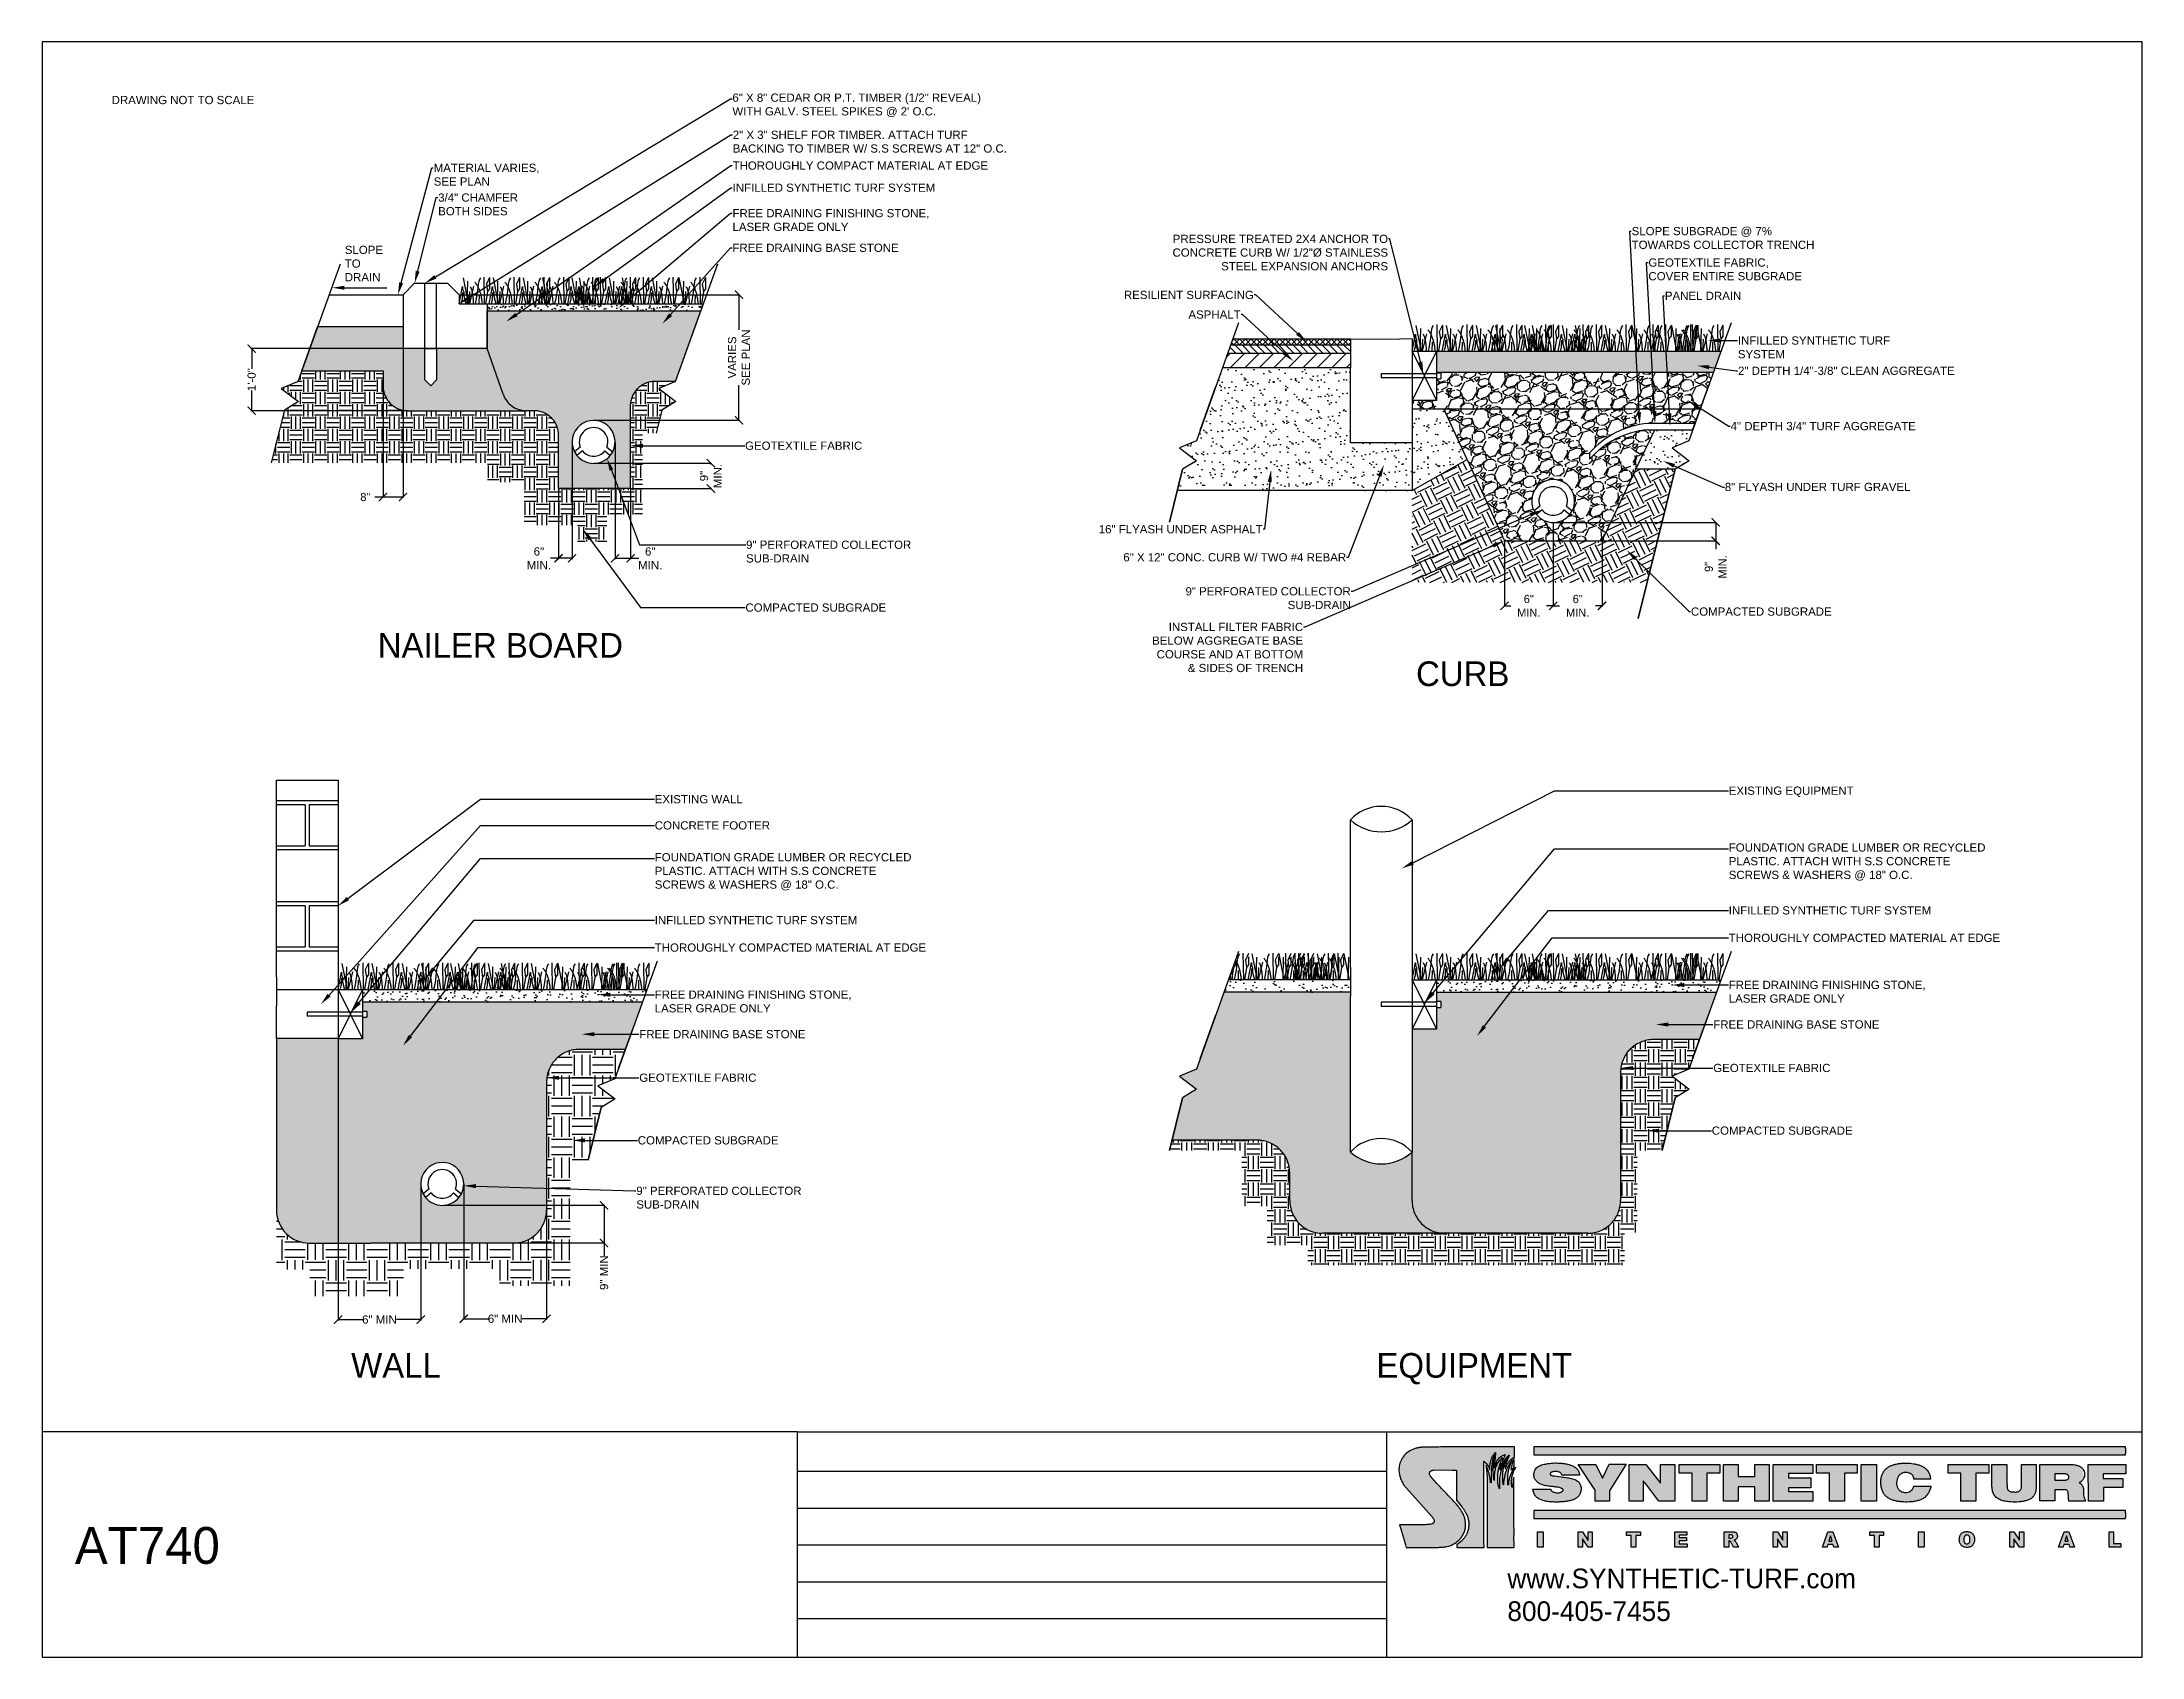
# Model space of a CAD drawing. Header units: inches. Extents: x -3.7 to 21.9, y -10.3 to 12.3.
# Drawn here: x -0.04 to 10.66, y -0.04 to 8.18 of the extents above; entities that cross this region are included whole.
import ezdxf
from ezdxf import colors
from ezdxf.entities.mleader import LeaderData, LeaderLine
from ezdxf.math import Vec2, Vec3

# ---------------------------------------------------------------- set-up
doc = ezdxf.new("R2010")
doc.units = ezdxf.units.IN
doc.header["$LTSCALE"] = 0.25
doc.header["$MEASUREMENT"] = 0
doc.linetypes.add('ACAD_ISO03W100', pattern=[30, 12, -18])
doc.linetypes.add('ACAD_ISO04W100', pattern=[30, 24, -3, 0, -3])
doc.layers.add('detail', color=7, linetype='Continuous')
doc.layers.add('LAYER_1', color=1, linetype='Continuous')
doc.styles.add('Annotative', font='arial.ttf')
doc.styles.get("Standard").update_dxf_attribs({"font": 'bgothl.ttf'})
doc.dimstyles.new('Copy of Standard', dxfattribs={"dimtxt": 2, "dimasz": 2, "dimexe": 0.18, "dimexo": 0.0625, "dimgap": 0.09, "dimtad": 0, "dimdec": 4, "dimzin": 0, "dimdsep": 46, "dimlunit": 4, "dimtxsty": 'Standard', "dimblk": 'ARCHTICK', "dimcen": 0.09, "dimadec": 0, "dimazin": 0, "dimtfac": 1, "dimtdec": 4, "dimtofl": 0, "dimtmove": 0, "dimatfit": 3, "dimfxl": 1, "dimtolj": 1, "dimtzin": 0, "dimarcsym": 0})

msp = doc.modelspace()

# ---------------------------------------------------------------- texts
at = {"color": 7, "attachment_point": 1, "style": 'Annotative'}
for s, width, insert, char_height in [('DRAWING NOT TO SCALE', 1.076385636, (0.3136331, 7.9085088), 0.041807304), ('SLOPE\\PTO DRAIN', 0.239988465, (1.5012725, 7.1452458), 0.0418073)]:
    msp.add_mtext_dynamic_manual_height_columns(s, width=width, gutter_width=0.2090365, heights=[0], dxfattribs=dict(at, insert=insert, char_height=char_height))
at = {"color": 7, "attachment_point": 1}
for s, width, insert, char_height in [('NAILER BOARD', 1.341223392, (1.6693889, 5.1723154), 0.125421911), ('CURB', 1.099432887, (6.9578157, 5.027702), 0.12542191), ('WALL', 1.270291916, (1.5338409, 1.5042298), 0.12542191), ('EQUIPMENT', 2.020572879, (6.7561321, 1.5042298), 0.12542191)]:
    msp.add_mtext_dynamic_manual_height_columns(s, width=width, gutter_width=0.2090365, heights=[0], dxfattribs=dict(at, insert=insert, char_height=char_height))
at = {"layer": 'detail', "color": 7, "attachment_point": 1}
for s, width, gutter_width, heights, insert, char_height in [('AT740', 4.377194757, 0.1442716, [0.9198222], (0.1264051, 0.6180276), 0.18747619), ('www.SYNTHETIC-TURF.com\\P800-405-7455', 2.418008815, 10, [0], (7.422918, 0.4061375), 0.1)]:
    msp.add_mtext_dynamic_manual_height_columns(s, width=width, gutter_width=gutter_width, heights=heights, dxfattribs=dict(at, insert=insert, char_height=char_height))

# ---------------------------------------------------------------- blocks, each defined once
blk = doc.blocks.new('_ArchTick')
at = {"color": 0, "linetype": 'ByBlock', "const_width": 0.15}
blk.add_lwpolyline([(-0.5, -0.5), (0.5, 0.5)], dxfattribs=at)
blk = doc.blocks.new('*D14')
at = {"color": 0, "lineweight": -2, "transparency": 16777216}
for p, q in [((2.085, 6.896), (3.512, 6.896)), ((3.509, 6.896), (3.509, 6.717)), ((3.509, 6.256), (3.509, 6.435)), ((2.77, 6.256), (3.512, 6.256))]:
    blk.add_line(p, q, dxfattribs=at)
at = {"layer": 'Defpoints', "color": 0, "transparency": 16777216}
for p in [(2.083, 6.896), (2.769, 6.256), (3.509, 6.256)]:
    blk.add_point(p, dxfattribs=at)
at = {"color": 0, "lineweight": -2, "transparency": 16777216, "xscale": 0.04180730376295087, "yscale": 0.04180730376295087, "zscale": 0.04180730376295087}
for p, rotation in [((3.509, 6.896), 90), ((3.509, 6.256), 270)]:
    blk.add_blockref('_ArchTick', p, dxfattribs=dict(at, rotation=rotation))
at = {"color": 0, "transparency": 16777216, "insert": (3.509, 6.576), "char_height": 0.0418, "attachment_point": 5, "rotation": 90, "style": 'Annotative'}
blk.add_mtext('\\A1;VARIES\\PSEE PLAN', dxfattribs=at)
blk = doc.blocks.new('*D15')
at = {"color": 0, "lineweight": -2, "transparency": 16777216}
for p, q in [((2.77, 6.037), (3.37, 6.037)), ((3.366, 6.037), (3.366, 6.031)), ((2.957, 5.908), (3.37, 5.908)), ((3.366, 5.908), (3.366, 5.913))]:
    blk.add_line(p, q, dxfattribs=at)
at = {"layer": 'Defpoints', "color": 0, "transparency": 16777216}
for p in [(2.769, 6.037), (2.955, 5.908), (3.366, 5.908)]:
    blk.add_point(p, dxfattribs=at)
at = {"color": 0, "lineweight": -2, "transparency": 16777216, "xscale": 0.04180730376295087, "yscale": 0.04180730376295087, "zscale": 0.04180730376295087}
for p, rotation in [((3.366, 6.037), 90), ((3.366, 5.908), 270)]:
    blk.add_blockref('_ArchTick', p, dxfattribs=dict(at, rotation=rotation))
at = {"color": 0, "transparency": 16777216, "insert": (3.366, 5.972), "char_height": 0.0418, "attachment_point": 5, "rotation": 90, "style": 'Annotative'}
blk.add_mtext('\\A1;9"\\PMIN.', dxfattribs=at)
blk = doc.blocks.new('*D16')
at = {"color": 0, "lineweight": -2, "transparency": 16777216}
for p, q in [((2.878, 6.145), (2.878, 5.549)), ((2.957, 5.906), (2.957, 5.549)), ((2.878, 5.553), (2.957, 5.553)), ((2.957, 5.553), (2.999, 5.553))]:
    blk.add_line(p, q, dxfattribs=at)
at = {"layer": 'Defpoints', "color": 0, "transparency": 16777216}
for p in [(2.878, 6.146), (2.957, 5.908), (2.957, 5.553)]:
    blk.add_point(p, dxfattribs=at)
at = {"color": 0, "lineweight": -2, "transparency": 16777216, "xscale": 0.04180730376295087, "yscale": 0.04180730376295087, "zscale": 0.04180730376295087, "rotation": 180}
blk.add_blockref('_ArchTick', (2.878, 5.553), dxfattribs=at)
at = {"color": 0, "lineweight": -2, "transparency": 16777216, "xscale": 0.04180730376295087, "yscale": 0.04180730376295087, "zscale": 0.04180730376295087}
blk.add_blockref('_ArchTick', (2.957, 5.553), dxfattribs=at)
at = {"color": 0, "transparency": 16777216, "insert": (3.057, 5.553), "char_height": 0.0418, "attachment_point": 5, "style": 'Annotative'}
blk.add_mtext('\\A1;6"\\PMIN.', dxfattribs=at)
blk = doc.blocks.new('*D17')
at = {"color": 0, "lineweight": -2, "transparency": 16777216}
for p, q in [((2.659, 6.145), (2.659, 5.549)), ((2.59, 5.906), (2.59, 5.549)), ((2.59, 5.553), (2.549, 5.553)), ((2.659, 5.553), (2.59, 5.553))]:
    blk.add_line(p, q, dxfattribs=at)
at = {"layer": 'Defpoints', "color": 0, "transparency": 16777216}
for p in [(2.659, 6.146), (2.59, 5.908), (2.59, 5.553)]:
    blk.add_point(p, dxfattribs=at)
at = {"color": 0, "lineweight": -2, "transparency": 16777216, "xscale": 0.04180730376295087, "yscale": 0.04180730376295087, "zscale": 0.04180730376295087, "rotation": 180}
blk.add_blockref('_ArchTick', (2.59, 5.553), dxfattribs=at)
at = {"color": 0, "lineweight": -2, "transparency": 16777216, "xscale": 0.04180730376295087, "yscale": 0.04180730376295087, "zscale": 0.04180730376295087}
blk.add_blockref('_ArchTick', (2.659, 5.553), dxfattribs=at)
at = {"color": 0, "transparency": 16777216, "insert": (2.49, 5.553), "char_height": 0.0418, "attachment_point": 5, "style": 'Annotative'}
blk.add_mtext('\\A1;6"\\PMIN.', dxfattribs=at)
blk = doc.blocks.new('*D18')
at = {"color": 0, "lineweight": -2, "transparency": 16777216}
for p, q in [((1.798, 6.621), (1.798, 5.862)), ((1.696, 6.506), (1.696, 5.862)), ((1.696, 5.865), (1.655, 5.865)), ((1.798, 5.865), (1.696, 5.865))]:
    blk.add_line(p, q, dxfattribs=at)
at = {"layer": 'Defpoints', "color": 0, "transparency": 16777216}
for p in [(1.798, 6.622), (1.696, 6.508), (1.696, 5.865)]:
    blk.add_point(p, dxfattribs=at)
at = {"color": 0, "lineweight": -2, "transparency": 16777216, "xscale": 0.04180730376295087, "yscale": 0.04180730376295087, "zscale": 0.04180730376295087, "rotation": 180}
blk.add_blockref('_ArchTick', (1.696, 5.865), dxfattribs=at)
at = {"color": 0, "lineweight": -2, "transparency": 16777216, "xscale": 0.04180730376295087, "yscale": 0.04180730376295087, "zscale": 0.04180730376295087}
blk.add_blockref('_ArchTick', (1.798, 5.865), dxfattribs=at)
at = {"color": 0, "transparency": 16777216, "insert": (1.598, 5.865), "char_height": 0.0418, "attachment_point": 5}
blk.add_mtext('\\A1; 8"  ', dxfattribs=at)
blk = doc.blocks.new('*D19')
at = {"color": 0, "lineweight": -2, "transparency": 16777216}
for p, q in [((1.797, 6.621), (1.023, 6.621)), ((1.027, 6.621), (1.027, 6.518)), ((1.027, 6.305), (1.027, 6.408)), ((1.821, 6.305), (1.023, 6.305))]:
    blk.add_line(p, q, dxfattribs=at)
at = {"layer": 'Defpoints', "color": 0, "transparency": 16777216}
for p in [(1.798, 6.621), (1.027, 6.305), (1.822, 6.305)]:
    blk.add_point(p, dxfattribs=at)
at = {"color": 0, "lineweight": -2, "transparency": 16777216, "xscale": 0.04180730376295087, "yscale": 0.04180730376295087, "zscale": 0.04180730376295087}
for p, rotation in [((1.027, 6.621), 90), ((1.027, 6.305), 270)]:
    blk.add_blockref('_ArchTick', p, dxfattribs=dict(at, rotation=rotation))
at = {"color": 0, "transparency": 16777216, "insert": (1.027, 6.463), "char_height": 0.0418, "attachment_point": 5, "rotation": 90, "style": 'Annotative'}
blk.add_mtext('\\A1;1\'-0"', dxfattribs=at)
blk = doc.blocks.new('*D20')
at = {"color": 0, "lineweight": -2, "transparency": 16777216}
for p, q in [((2.107, 2.365), (2.107, 1.675)), ((2.529, 2.365), (2.529, 1.675)), ((2.107, 1.679), (2.231, 1.679)), ((2.529, 1.679), (2.405, 1.679))]:
    blk.add_line(p, q, dxfattribs=at)
at = {"layer": 'Defpoints', "color": 0, "transparency": 16777216}
for p in [(2.107, 2.366), (2.529, 2.366), (2.529, 1.679)]:
    blk.add_point(p, dxfattribs=at)
at = {"color": 0, "lineweight": -2, "transparency": 16777216, "xscale": 0.04180730376295087, "yscale": 0.04180730376295087, "zscale": 0.04180730376295087, "rotation": 180}
blk.add_blockref('_ArchTick', (2.107, 1.679), dxfattribs=at)
at = {"color": 0, "lineweight": -2, "transparency": 16777216, "xscale": 0.04180730376295087, "yscale": 0.04180730376295087, "zscale": 0.04180730376295087}
blk.add_blockref('_ArchTick', (2.529, 1.679), dxfattribs=at)
at = {"color": 0, "transparency": 16777216, "insert": (2.318, 1.679), "char_height": 0.0418, "attachment_point": 5, "style": 'Annotative'}
blk.add_mtext('\\A1;6" MIN', dxfattribs=at)
blk = doc.blocks.new('*D21')
at = {"color": 0, "lineweight": -2, "transparency": 16777216}
for p, q in [((1.467, 2.853), (1.467, 1.671)), ((1.888, 2.365), (1.888, 1.671)), ((1.467, 1.675), (1.591, 1.675)), ((1.888, 1.675), (1.764, 1.675))]:
    blk.add_line(p, q, dxfattribs=at)
at = {"layer": 'Defpoints', "color": 0, "transparency": 16777216}
for p in [(1.467, 2.855), (1.888, 2.366), (1.467, 1.675)]:
    blk.add_point(p, dxfattribs=at)
at = {"color": 0, "lineweight": -2, "transparency": 16777216, "xscale": 0.04180730376295087, "yscale": 0.04180730376295087, "zscale": 0.04180730376295087, "rotation": 180}
blk.add_blockref('_ArchTick', (1.467, 1.675), dxfattribs=at)
at = {"color": 0, "lineweight": -2, "transparency": 16777216, "xscale": 0.04180730376295087, "yscale": 0.04180730376295087, "zscale": 0.04180730376295087}
blk.add_blockref('_ArchTick', (1.888, 1.675), dxfattribs=at)
at = {"color": 0, "transparency": 16777216, "insert": (1.678, 1.675), "char_height": 0.0418, "attachment_point": 5, "style": 'Annotative'}
blk.add_mtext('\\A1;6" MIN', dxfattribs=at)
blk = doc.blocks.new('*D22')
at = {"color": 0, "lineweight": -2, "transparency": 16777216}
for p, q in [((2.005, 2.257), (2.826, 2.257)), ((2.822, 2.257), (2.822, 2.065)), ((1.999, 2.065), (2.826, 2.065)), ((2.822, 2.065), (2.822, 2))]:
    blk.add_line(p, q, dxfattribs=at)
at = {"layer": 'Defpoints', "color": 0, "transparency": 16777216}
for p in [(2.004, 2.257), (1.998, 2.065), (2.822, 2.065)]:
    blk.add_point(p, dxfattribs=at)
at = {"color": 0, "lineweight": -2, "transparency": 16777216, "xscale": 0.04180730376295087, "yscale": 0.04180730376295087, "zscale": 0.04180730376295087}
for p, rotation in [((2.822, 2.257), 90), ((2.822, 2.065), 270)]:
    blk.add_blockref('_ArchTick', p, dxfattribs=dict(at, rotation=rotation))
at = {"color": 0, "transparency": 16777216, "insert": (2.822, 1.914), "char_height": 0.0418, "attachment_point": 5, "rotation": 90, "style": 'Annotative'}
blk.add_mtext('\\A1;9" MIN', dxfattribs=at)
blk = doc.blocks.new('*D23')
at = {"layer": 'Defpoints', "color": 0, "transparency": 16777216}
for p in [(7.656, 5.736), (7.408, 5.642), (7.656, 5.311)]:
    blk.add_point(p, dxfattribs=at)
at = {"layer": 'detail', "color": 0, "lineweight": -2, "transparency": 16777216}
for p, q in [((7.656, 5.734), (7.656, 5.307)), ((7.408, 5.641), (7.408, 5.307)), ((7.408, 5.311), (7.441, 5.311)), ((7.656, 5.311), (7.623, 5.311))]:
    blk.add_line(p, q, dxfattribs=at)
at = {"layer": 'detail', "color": 0, "lineweight": -2, "transparency": 16777216, "xscale": 0.04180730376295087, "yscale": 0.04180730376295087, "zscale": 0.04180730376295087, "rotation": 180}
blk.add_blockref('_ArchTick', (7.408, 5.311), dxfattribs=at)
at = {"layer": 'detail', "color": 0, "lineweight": -2, "transparency": 16777216, "xscale": 0.04180730376295087, "yscale": 0.04180730376295087, "zscale": 0.04180730376295087}
blk.add_blockref('_ArchTick', (7.656, 5.311), dxfattribs=at)
at = {"layer": 'detail', "color": 0, "transparency": 16777216, "insert": (7.532, 5.311), "char_height": 0.0418, "attachment_point": 5}
blk.add_mtext('\\A1;6"\\PMIN.', dxfattribs=at)
blk = doc.blocks.new('*D24')
at = {"layer": 'Defpoints', "color": 0, "transparency": 16777216}
for p in [(7.656, 5.734), (7.905, 5.642), (7.905, 5.311)]:
    blk.add_point(p, dxfattribs=at)
at = {"layer": 'detail', "color": 0, "lineweight": -2, "transparency": 16777216}
for p, q in [((7.656, 5.733), (7.656, 5.307)), ((7.905, 5.641), (7.905, 5.307)), ((7.656, 5.311), (7.689, 5.311)), ((7.905, 5.311), (7.872, 5.311))]:
    blk.add_line(p, q, dxfattribs=at)
at = {"layer": 'detail', "color": 0, "lineweight": -2, "transparency": 16777216, "xscale": 0.04180730376295087, "yscale": 0.04180730376295087, "zscale": 0.04180730376295087, "rotation": 180}
blk.add_blockref('_ArchTick', (7.656, 5.311), dxfattribs=at)
at = {"layer": 'detail', "color": 0, "lineweight": -2, "transparency": 16777216, "xscale": 0.04180730376295087, "yscale": 0.04180730376295087, "zscale": 0.04180730376295087}
blk.add_blockref('_ArchTick', (7.905, 5.311), dxfattribs=at)
at = {"layer": 'detail', "color": 0, "transparency": 16777216, "insert": (7.781, 5.311), "char_height": 0.0418, "attachment_point": 5}
blk.add_mtext('\\A1;6"\\PMIN.', dxfattribs=at)
blk = doc.blocks.new('*D25')
at = {"layer": 'Defpoints', "color": 0, "transparency": 16777216}
for p in [(7.656, 5.736), (7.656, 5.642), (8.484, 5.642)]:
    blk.add_point(p, dxfattribs=at)
at = {"layer": 'detail', "color": 0, "lineweight": -2, "transparency": 16777216}
for p, q in [((7.658, 5.736), (8.488, 5.736)), ((8.484, 5.736), (8.484, 5.642)), ((7.658, 5.642), (8.488, 5.642)), ((8.484, 5.642), (8.484, 5.6))]:
    blk.add_line(p, q, dxfattribs=at)
at = {"layer": 'detail', "color": 0, "lineweight": -2, "transparency": 16777216, "xscale": 0.04180730376295087, "yscale": 0.04180730376295087, "zscale": 0.04180730376295087}
for p, rotation in [((8.484, 5.736), 90), ((8.484, 5.642), 270)]:
    blk.add_blockref('_ArchTick', p, dxfattribs=dict(at, rotation=rotation))
at = {"layer": 'detail', "color": 0, "transparency": 16777216, "insert": (8.484, 5.509), "char_height": 0.0418, "attachment_point": 5, "rotation": 90}
blk.add_mtext('\\A1;9"\\PMIN.', dxfattribs=at)

# ---------------------------------------------------------------- dimensions: what is measured, and where the dimension line sits
at = {"color": 7}
for base, p1, p2, text, picture, middle in [((3.5086019, 6.2555618), (2.0834918, 6.8955897), (2.7687407, 6.2555618), 'VARIES\\PSEE PLAN', '*D14', (3.5086019, 6.5755758)), ((1.0266749, 6.3050964), (1.7982138, 6.6209214), (1.8219017, 6.3050964), '1\'-0"', '*D19', (1.0266749, 6.4630089)), ((3.3662305, 5.9078032), (2.7687407, 6.0367408), (2.9554619, 5.9078032), '9"\\PMIN.', '*D15', (3.3662305, 5.972272))]:
    dim = msp.add_linear_dim(base=base, p1=p1, p2=p2, angle=90, text=text, dimstyle='Copy of Standard', override={"dimscale": 0.020904, "dimlfac": 47.838531, "dimtxsty": 'Annotative'}, dxfattribs=at)
    dim.commit()
    dim.dimension.update_dxf_attribs({"geometry": picture, "text_midpoint": middle})
for base, p1, p2, text, override, picture, middle in [((1.6964798, 5.8653955), (1.7982138, 6.6222278), (1.6964798, 6.5076224), ' 8"  ', {"dimscale": 0.020904, "dimlfac": 47.838531}, '*D18', (1.5980303, 5.8653955)), ((2.5903414, 5.5531192), (2.6593302, 6.1461513), (2.5903414, 5.9078032), '6"\\PMIN.', {"dimscale": 0.020904, "dimlfac": 47.838531, "dimtxsty": 'Annotative'}, '*D17', (2.4897167, 5.5531192)), ((2.9567684, 5.5531192), (2.8781512, 6.1461513), (2.9567684, 5.9078032), '6"\\PMIN.', {"dimscale": 0.020904, "dimlfac": 47.838531, "dimtxsty": 'Annotative'}, '*D16', (3.0573931, 5.5531192)), ((1.466786, 1.6751886), (1.8884115, 2.3661003), (1.466786, 2.8547731), '6" MIN', {"dimscale": 0.020904, "dimlfac": 47.838531, "dimtxsty": 'Annotative'}, '*D21', (1.6775987, 1.6751886)), ((2.5288581, 1.6789512), (2.1072326, 2.3661003), (2.5288581, 2.3661003), '6" MIN', {"dimscale": 0.020904, "dimlfac": 47.838531, "dimtxsty": 'Annotative'}, '*D20', (2.3180453, 1.6789512))]:
    dim = msp.add_linear_dim(base=base, p1=p1, p2=p2, text=text, dimstyle='Copy of Standard', override=override, dxfattribs=at)
    dim.commit()
    dim.dimension.update_dxf_attribs({"geometry": picture, "text_midpoint": middle})
dim = msp.add_linear_dim(base=(2.8221653, 2.0648724), p1=(2.0039158, 2.2568597), p2=(1.997822, 2.0648724), angle=90, text='9" MIN', dimstyle='Copy of Standard', override={"dimscale": 0.020904, "dimlfac": 47.838531, "dimtxsty": 'Annotative'}, dxfattribs=at)
dim.commit()
dim.dimension.update_dxf_attribs({"geometry": '*D22', "text_midpoint": (2.8221653, 1.9137164), "dimtype": 160})
at = {"layer": 'detail'}
for base, p1, p2, picture, middle in [((7.6562577, 5.3108761), (7.4077801, 5.6418255), (7.6562577, 5.7355445), '*D23', (7.5320189, 5.3108761)), ((7.9048516, 5.3108761), (7.6562577, 5.734238), (7.9048516, 5.6418255), '*D24', (7.7805547, 5.3108761))]:
    dim = msp.add_linear_dim(base=base, p1=p1, p2=p2, text='6"\\PMIN.', dimstyle='Copy of Standard', override={"dimscale": 0.020904, "dimlfac": 47.838531}, dxfattribs=at)
    dim.commit()
    dim.dimension.update_dxf_attribs({"geometry": picture, "text_midpoint": middle})
dim = msp.add_linear_dim(base=(8.4837867, 5.6418255), p1=(7.6562577, 5.7355445), p2=(7.6563159, 5.6418255), angle=90, text='9"\\PMIN.', dimstyle='Copy of Standard', override={"dimscale": 0.020904, "dimlfac": 47.838531}, dxfattribs=at)
dim.commit()
dim.dimension.update_dxf_attribs({"geometry": '*D25', "text_midpoint": (8.4837867, 5.5089057)})

# ---------------------------------------------------------------- hatches: boundary and pattern name
at = {"linetype": 'Continuous', "true_color": 0x009a00}
h = msp.add_hatch(color=94, dxfattribs=at)
h.dxf.hatch_style = 1
edge = h.paths.add_edge_path()
edge.add_line((7.5574978, 0.9851457), (10.5720193, 0.9851457))
edge.add_arc((10.0849381, 1.0047054), 0.4874738, 357.70040807, 360.09688858)
edge.add_arc((9.635681, 1.0027282), 0.9367344, 0.17135826, 1.42497741)
edge.add_arc((9.0646713, -37685.3347755), 37686.3608285, 89.99770816882, 90.00229183118)
edge.add_line((7.5572169, 1.0260229), (7.5570274, 1.015559))
edge.add_arc((8.2478254, 1.0024767), 0.690922, 178.91506372, 179.74584888)
edge.add_arc((7.8437319, 1.0035979), 0.2868282, 179.61175092, 183.68848856)
edge = h.paths.add_edge_path()
edge.add_line((7.5575129, 0.6615504), (10.571915, 0.6615504))
edge.add_arc((10.2510481, 0.6795791), 0.321373, 356.78407644, 360.43121786)
edge.add_arc((9.8815951, 0.6781932), 0.6908273, 0.31554524, 1.14999729)
edge.add_line((10.5722833, 0.6920581), (10.5720675, 0.7024569))
edge.add_line((10.5720675, 0.7024569), (7.5572169, 0.7024452))
edge.add_line((7.5572169, 0.7024452), (7.5570276, 0.6920155))
edge.add_arc((8.2487478, 0.6790658), 0.6918414, 178.92749116, 179.76561008)
edge.add_arc((7.8349891, 0.6799249), 0.2780839, 179.59387093, 183.78859943)
edge = h.paths.add_edge_path()
edge.add_line((7.3198348, 0.5141553), (7.4569124, 0.5141553))
edge.add_arc((5.5464244, 0.5094892), 1.9104938, 0.13993501, 0.79929303)
edge.add_line((7.4567322, 0.5361403), (7.4566734, 0.5553935))
edge.add_arc((9.8295302, 0.5599651), 2.3728612, 179.55920272, 180.11038706, ccw=False)
edge.add_arc((5.4265449, 0.5938141), 2.0302542, 359.55992108, 360.20506985)
edge.add_arc((24.5990119, 0.677448), 17.1423959, 179.9999371, 180.25524699, ccw=False)
edge.add_arc((-26.3476165, 0.6776662), 33.8042324, 359.9996621, 360.12892136)
edge.add_line((7.4565304, 0.7537291), (7.4564925, 0.7922988))
edge.add_arc((-6.9601431, 0.7899023), 14.4166358, 0.00952438, 0.16284786)
edge.add_arc((5.5498547, 0.8380626), 1.9065934, 359.78408155, 360.38843603)
edge.add_arc((8.2208718, 0.852981), 0.7644701, 179.45355735, 180.14935516, ccw=False)
edge.add_arc((7.3570808, 0.8612834), 0.0993608, 359.41669103, 364.70667283)
edge.add_arc((7.4525786, 0.8692008), 0.0035357, 3.82005283, 13.4407762)
edge.add_arc((7.4550787, 0.869788), 0.0009677, 14.02930303, 25.03766164)
edge.add_arc((7.4556629, 0.8700668), 0.0003205, 24.09646483, 46.65447904)
edge.add_arc((7.4557965, 0.8702074), 0.0001264, 46.93729813, 88.10938801)
edge.add_arc((7.4558048, 0.8701676), 0.0001662, 91.41588426, 124.82383211)
edge.add_arc((7.4559725, 0.8699138), 0.0004704, 123.93735854, 140.1561039)
edge.add_arc((7.4565413, 0.8694219), 0.0012224, 139.53616829, 147.89031612)
edge.add_arc((7.4606042, 0.867115), 0.0058936, 149.88936275, 160.92035807)
edge.add_arc((7.4777758, 0.8607048), 0.0242213, 159.86766656, 163.70956162)
edge.add_arc((7.5447401, 0.8520104), 0.0915331, 170.25791994, 173.30175113)
edge.add_arc((8.3223673, 0.7619641), 0.8743563, 173.38504506, 174.26624981)
edge.add_arc((7.0726111, 0.8876057), 0.3816996, 352.01975338, 354.24298906, ccw=False)
edge.add_arc((7.3273549, 0.8522269), 0.1245114, 348.84267915, 351.86772062, ccw=False)
edge.add_arc((7.4026421, 0.8371351), 0.0477274, 342.73044573, 349.12872151, ccw=False)
edge.add_arc((7.4310803, 0.8284011), 0.0179787, 335.85381166, 342.4048306, ccw=False)
edge.add_arc((7.4406123, 0.8240672), 0.0075081, 324.06568918, 336.27760012, ccw=False)
edge.add_arc((7.8631975, 0.884283), 0.4214893, 187.70797141, 188.81927164, ccw=False)
edge.add_arc((7.5788128, 0.845591), 0.1344847, 184.11441516, 187.62293458, ccw=False)
edge.add_arc((7.5825856, 0.8459982), 0.1382771, 176.16387699, 184.17056797, ccw=False)
edge.add_arc((7.6009357, 0.8446608), 0.1566756, 172.65389971, 176.12484182, ccw=False)
edge.add_arc((7.6537263, 0.837786), 0.2099119, 169.95091477, 172.63521388, ccw=False)
edge.add_arc((7.6455156, 0.8407755), 0.2013112, 167.40563638, 170.38095364, ccw=False)
edge.add_arc((7.5319038, 0.8660391), 0.0849245, 160.75348108, 167.32671256, ccw=False)
edge.add_arc((7.5218675, 0.8691804), 0.0744146, 152.54209146, 160.4897248, ccw=False)
edge.add_arc((7.5509584, 0.8537464), 0.1073453, 145.82675404, 152.39174171, ccw=False)
edge.add_arc((7.416398, 0.9449033), 0.0551852, 325.99723277, 329.39439448)
edge.add_arc((7.4474449, 0.9266605), 0.0191758, 329.07952206, 335.64405174)
edge.add_arc((7.4613166, 0.9205037), 0.0040011, 334.04250872, 351.9756089)
edge.add_arc((7.4645632, 0.9200309), 0.0007204, 353.16166982, 380.26183542)
edge.add_arc((7.4649539, 0.9201662), 0.0003071, 21.81824634, 68.91219518)
edge.add_arc((7.4648806, 0.9199015), 0.0005812, 71.56287245, 101.57199672)
edge.add_arc((7.4650926, 0.9186585), 0.0018419, 100.27575434, 113.86640295)
edge.add_arc((7.4671743, 0.9141201), 0.0068348, 114.43201057, 125.52451264)
edge.add_arc((7.4811474, 0.8946409), 0.0308074, 125.6245892, 133.51682643)
edge.add_arc((7.5196531, 0.8535121), 0.0871476, 133.25603104, 141.34764411)
edge.add_arc((7.5070344, 0.8631832), 0.0712533, 141.08314266, 146.33028987)
edge.add_arc((7.4785433, 0.8819156), 0.0371569, 146.01325617, 154.93748802)
edge.add_arc((7.6662524, 0.7993029), 0.242233, 156.04465187, 160.77248719)
edge.add_arc((7.7425687, 0.771546), 0.3234349, 160.58184914, 164.22853231)
edge.add_arc((7.5398679, 0.8289119), 0.112773, 164.28545326, 169.49617932)
edge.add_arc((7.4942835, 0.8375601), 0.0663762, 169.66294721, 174.12549519)
edge.add_arc((7.4696781, 0.8400202), 0.0416482, 174.02747907, 180.72917447)
edge.add_arc((7.3386526, 0.838793), 0.0893833, -1.36522913, 0.44688402, ccw=False)
edge.add_arc((7.3989734, 0.8371786), 0.0290417, 353.04606883, 358.98356223, ccw=False)
edge.add_arc((7.4201817, 0.8346082), 0.0076783, 344.21474248, 352.92523399, ccw=False)
edge.add_arc((7.4250763, 0.833245), 0.0025975, 334.11880334, 343.77819017, ccw=False)
edge.add_arc((7.4265252, 0.8325279), 0.000981, 315.4856017, 334.86757346, ccw=False)
edge.add_arc((7.426949, 0.8321078), 0.0003843, 277.88706903, 315.83543215, ccw=False)
edge.add_arc((7.4269706, 0.8321475), 0.0004215, 237.10435197, 274.24000553, ccw=False)
edge.add_arc((7.4274004, 0.8328362), 0.0012333, 218.97396252, 237.71546447, ccw=False)
edge.add_arc((7.4292413, 0.8343901), 0.0036421, 210.36323815, 219.76318044, ccw=False)
edge.add_arc((7.4305674, 0.8352384), 0.0052155, 187.60134409, 211.0403437, ccw=False)
edge.add_arc((7.4345981, 0.8357017), 0.0092724, 174.2072862, 187.14397922, ccw=False)
edge.add_line((7.4253731, 0.8366375), (7.425615, 0.8387673))
edge.add_arc((7.4126755, 0.8404314), 0.0130461, 352.67179893, 362.01088036)
edge.add_arc((7.9114677, 0.8634713), 0.4862788, 180.32869258, 182.66169613, ccw=False)
edge.add_arc((7.718091, 0.8624078), 0.2928992, 176.50607565, 180.33766036, ccw=False)
edge.add_arc((7.6286473, 0.8678978), 0.2032871, 171.07121405, 176.51420625, ccw=False)
edge.add_arc((7.5798819, 0.875553), 0.1539246, 163.95846683, 171.06888263, ccw=False)
edge.add_arc((7.7019255, 0.8396916), 0.2811266, 159.56339373, 163.80760901, ccw=False)
edge.add_arc((7.8029304, 0.8021655), 0.3888773, 156.6297145, 159.57868011, ccw=False)
edge.add_arc((7.4581976, 0.9507659), 0.0134848, 148.50867817, 155.19984014, ccw=False)
edge.add_line((7.4466989, 0.9578099), (7.4475862, 0.9592781))
edge.add_arc((7.4392577, 0.9644611), 0.0098096, 328.10543901, 336.18904066)
edge.add_arc((7.4469551, 0.9610668), 0.001397, 336.0982763, 353.88968876)
edge.add_arc((7.448, 0.960947), 0.0003453, 355.21055408, 379.18783261)
edge.add_arc((7.4481583, 0.9609988), 0.0001788, 20.17705294, 58.83538645)
edge.add_arc((7.4481622, 0.9609928), 0.000182, 60.8577158, 100.54312872)
edge.add_arc((7.4482065, 0.9607738), 0.0004055, 101.02893941, 123.3694961)
edge.add_arc((7.4489485, 0.9597052), 0.0017063, 124.44117077, 140.54885818)
edge.add_arc((7.4569123, 0.9531299), 0.0120338, 140.46880533, 147.68797675)
edge.add_line((7.446742, 0.9595624), (7.4457269, 0.9580098))
edge.add_arc((7.435036, 0.96494), 0.0127406, 319.53061055, 327.04695429, ccw=False)
edge.add_arc((7.5179726, 0.8948611), 0.0958392, 139.83938828, 143.55320479)
edge.add_line((7.4408787, 0.9517968), (7.4389327, 0.9491528))
edge.add_line((7.4389327, 0.9491528), (7.4370478, 0.9465497))
edge.add_arc((7.4870813, 0.9106228), 0.0615962, 144.3194854, 149.27319445)
edge.add_arc((7.5556917, 0.8708792), 0.1408843, 149.63596522, 152.86929529)
edge.add_arc((7.0386412, 1.1358144), 0.4400907, 331.83461477, 332.86959869, ccw=False)
edge.add_arc((7.5575265, 0.8569806), 0.1489701, 151.49098016, 159.23671086)
edge.add_arc((7.6016092, 0.840257), 0.1961184, 159.23385786, 165.12920966)
edge.add_arc((7.6806045, 0.8192246), 0.2778656, 165.11794753, 169.27647713)
edge.add_arc((7.8480937, 0.7874436), 0.4483434, 169.26864272, 171.81705396)
edge.add_arc((7.4499624, 0.8456128), 0.0459952, 172.94975077, 179.67823758)
edge.add_arc((7.911345, 0.8400376), 0.5074106, 179.34127704, 179.9951347)
edge.add_arc((7.3610496, 0.8396702), 0.0428868, -5.70953075, 0.54836287, ccw=False)
edge.add_arc((7.3976665, 0.8360049), 0.0060869, 340.33507326, 354.3305934, ccw=False)
edge.add_arc((7.4020723, 0.8344521), 0.0014156, 319.82548242, 339.50983133, ccw=False)
edge.add_arc((7.402744, 0.833881), 0.000534, 280.8821729, 320.15182693, ccw=False)
edge.add_arc((7.4027751, 0.8338084), 0.0004572, 235.9274375, 278.77081586, ccw=False)
edge.add_arc((7.4031573, 0.8343644), 0.0011319, 213.14417228, 235.66768654, ccw=False)
edge.add_arc((7.406424, 0.8364022), 0.0049818, 196.27321583, 212.22604799, ccw=False)
edge.add_arc((7.4292672, 0.8431505), 0.0288009, 187.583616, 196.42615234, ccw=False)
edge.add_arc((7.4987205, 0.8533279), 0.0989942, 182.05635137, 188.11751887, ccw=False)
edge.add_arc((8.300369, 0.8784976), 0.9010369, 180.64274704, 181.8266965, ccw=False)
edge.add_arc((7.9342882, 0.874907), 0.5349391, 178.60611267, 180.69803807, ccw=False)
edge.add_arc((7.5476399, 0.8838785), 0.1481875, 170.5047771, 178.4373025, ccw=False)
edge.add_arc((7.5645025, 0.8809864), 0.1652962, 163.48776321, 170.48026141, ccw=False)
edge.add_arc((7.593656, 0.872309), 0.1957137, 157.60276909, 163.47796607, ccw=False)
edge.add_arc((7.6379727, 0.8540458), 0.2436461, 152.88347947, 157.60283861, ccw=False)
edge.add_arc((9.0744565, 0.1303852), 1.8521098, 152.94959807, 153.21247099, ccw=False)
edge.add_arc((7.6540776, 0.773929), 0.3033116, 139.06065082, 139.67646437)
edge.add_arc((7.47263, 0.9286365), 0.064866, 140.1482949, 146.21266872)
edge.add_arc((7.5679475, 0.8633646), 0.1803878, 145.81856412, 148.4925514)
edge.add_arc((7.6325736, 0.8228791), 0.2566454, 148.32675721, 151.72712678)
edge.add_arc((7.5843699, 0.85049), 0.2011194, 152.14999417, 164.72684106)
edge.add_arc((7.6004408, 0.8465364), 0.2176645, 164.83723424, 174.71806739)
edge.add_arc((7.6493443, 0.8415572), 0.2668191, 174.62012433, 178.11924945)
edge.add_arc((7.751623, 0.8383595), 0.3691477, 178.14419015, 180.38736288)
edge.add_arc((8.8553894, 0.8473523), 1.4729504, 180.44689344, 180.92840647)
edge.add_arc((7.1557576, 0.819152), 0.2269161, -1.4414205, 1.09438721, ccw=False)
edge.add_line((7.3826019, 0.813444), (7.3823462, 0.8124042))
edge.add_arc((7.457576, 0.845676), 0.0822589, 196.96429841, 203.85833829, ccw=False)
edge.add_arc((7.4781897, 0.8519985), 0.1038204, 191.27969012, 196.98242231, ccw=False)
edge.add_arc((7.5037954, 0.8571473), 0.1299387, 186.55887906, 191.29771048, ccw=False)
edge.add_arc((7.5333932, 0.8605938), 0.1597364, 182.59294452, 186.57437144, ccw=False)
edge.add_arc((7.5810365, 0.8623332), 0.20741, 176.15483461, 182.47753819, ccw=False)
edge.add_arc((7.6393275, 0.8587248), 0.265812, 171.25760649, 176.22139488, ccw=False)
edge.add_arc((7.6669891, 0.8547437), 0.2937574, 166.99905742, 171.31017086, ccw=False)
edge.add_arc((7.6395866, 0.8613747), 0.2655657, 162.74179169, 167.06298561, ccw=False)
edge.add_arc((7.5564906, 0.8876329), 0.1784212, 157.49195577, 162.87768416, ccw=False)
edge.add_arc((7.4833072, 0.9176628), 0.099317, 153.41204526, 157.33436051, ccw=False)
edge.add_arc((7.4429489, 0.938007), 0.0541214, 147.66195942, 153.54929512, ccw=False)
edge.add_line((7.3972214, 0.9669573), (7.3981786, 0.9684708))
edge.add_arc((7.3938368, 0.9713334), 0.0052005, 326.60294603, 337.56328666)
edge.add_arc((7.396332, 0.9703201), 0.0025075, 337.20276365, 354.27163249)
edge.add_arc((7.3976331, 0.9701954), 0.0012005, 353.99435987, 380.95824177)
edge.add_arc((7.3979675, 0.9703054), 0.000849, 22.09810306, 55.31555656)
edge.add_arc((7.3977785, 0.9699965), 0.0012107, 56.2816096, 82.24278314)
edge.add_arc((7.3976097, 0.9688488), 0.0023708, 81.94219373, 98.63678215)
edge.add_arc((7.3982053, 0.9655656), 0.005707, 99.59934794, 118.98245743)
edge.add_arc((7.4064157, 0.9495651), 0.0236889, 117.60182463, 130.42177448)
edge.add_arc((7.4113671, 0.9440535), 0.031096, 130.78239793, 139.63385909)
edge.add_arc((7.4911361, 0.8765995), 0.1355619, 139.74770072, 141.74589769)
edge.add_arc((7.3398272, 0.9960123), 0.0571914, 316.72715761, 321.6570427, ccw=False)
edge.add_arc((7.4143233, 0.9248736), 0.0458186, 135.81316337, 151.58968453)
edge.add_arc((7.5034686, 0.8767777), 0.1471107, 151.63268799, 160.4601207)
edge.add_arc((7.5126619, 0.8736124), 0.1568332, 160.49368759, 168.76635353)
edge.add_arc((7.532884, 0.8696557), 0.1774387, 168.78525846, 176.22834169)
edge.add_arc((7.5649379, 0.8675614), 0.2095609, 176.23347757, 182.7329721)
edge.add_arc((7.3515502, 0.8573519), 0.0040709, -31.12786085, 3.06154414, ccw=False)
edge.add_arc((7.4819887, 0.8791159), 0.1291779, 187.53067506, 190.6478316, ccw=False)
edge.add_arc((7.5947732, 0.8944694), 0.2430023, 185.29474725, 187.63439642, ccw=False)
edge.add_arc((7.731527, 0.9066111), 0.3802934, 181.03419674, 185.21494975, ccw=False)
edge.add_arc((7.8428295, 0.9091343), 0.4916235, 176.7742606, 181.09407991, ccw=False)
edge.add_arc((7.8949445, 0.9064358), 0.5438079, 172.05068247, 176.79936455, ccw=False)
edge.add_line((7.3563622, 0.9816428), (7.3570435, 0.9847918))
edge.add_line((7.3570435, 0.9847918), (7.3576331, 0.9856968))
edge.add_arc((7.3559458, 0.9867976), 0.0020146, 326.87790097, 336.03279017)
edge.add_arc((7.357459, 0.9861117), 0.0003535, 337.9913842, 345.8998741)
edge.add_arc((7.3576778, 0.9860583), 0.0001283, 345.22549157, 361.21709593)
edge.add_arc((7.3577637, 0.9860609), 0.0000424, 0.17575525, 34.58499068)
edge.add_arc((7.3577733, 0.986065), 0.0000322, 38.35535805, 80.59260609)
edge.add_arc((7.3726794, 0.9717646), 0.0206748, 136.11450461, 150.80424409)
edge.add_arc((7.3916099, 0.9609074), 0.0424971, 150.47567893, 159.20127465)
edge.add_arc((7.4253715, 0.9478317), 0.0787019, 159.0299784, 164.57512754)
edge.add_arc((7.4760067, 0.9336608), 0.1312825, 164.49097829, 168.25932585)
edge.add_arc((7.582822, 0.9122217), 0.2402266, 168.43689187, 173.1147863)
edge.add_arc((7.7809798, 0.8873793), 0.4399344, 172.9965411, 175.78327047)
edge.add_arc((8.0173531, 0.869395), 0.6769906, 175.73627784, 177.55389104)
edge.add_arc((8.3589646, 0.8555304), 1.0188828, 177.59482611, 179.62808539)
edge.add_line((7.3401033, 0.8621441), (7.3400505, 0.8510234))
edge.add_arc((7.1989993, 0.8509719), 0.1410511, -1.50220546, 0.02092311, ccw=False)
edge.add_arc((7.3068899, 0.8479267), 0.0331185, 353.65091293, 358.87103063, ccw=False)
edge.add_arc((7.3326, 0.8450846), 0.0072518, 345.40530524, 353.50515861, ccw=False)
edge.add_arc((7.3374752, 0.8438323), 0.0022184, 335.62846666, 344.97738659, ccw=False)
edge.add_arc((7.3388023, 0.843218), 0.0007562, 316.74669377, 336.52795269, ccw=False)
edge.add_arc((7.3391621, 0.8428758), 0.0002597, 275.62695294, 317.35324113, ccw=False)
edge.add_arc((7.3391823, 0.8429192), 0.0003018, 232.28255406, 270.99278023, ccw=False)
edge.add_arc((7.3395927, 0.8434813), 0.0009978, 215.63903014, 233.39239872, ccw=False)
edge.add_arc((7.341239, 0.8447163), 0.0030556, 207.88548366, 216.4703327, ccw=False)
edge.add_arc((7.3474699, 0.8480429), 0.0101189, 197.00074312, 208.03356766, ccw=False)
edge.add_arc((7.3569272, 0.8510133), 0.0200316, 190.81182512, 197.21651302, ccw=False)
edge.add_arc((7.3908175, 0.8570877), 0.0544611, 185.01754794, 190.40075671, ccw=False)
edge.add_line((7.3365651, 0.8523245), (7.3360568, 0.8576997))
edge.add_arc((7.2945212, 0.8538004), 0.0417182, 5.36314571, 12.15964066)
edge.add_arc((7.4553596, 0.8882083), 0.1227595, 188.84890918, 192.04649373, ccw=False)
edge.add_arc((6.6686294, 0.7650406), 0.6735538, 8.90670948, 9.52229386)
edge.add_arc((7.2480024, 0.861848), 0.0861495, 9.77037587, 12.83918358)
edge.add_arc((7.1108556, 0.8284448), 0.2272997, 13.36649941, 15.90482783)
edge.add_arc((7.0008021, 0.7973071), 0.3416732, 15.8690405, 17.61011115)
edge.add_arc((6.8354695, 0.7443944), 0.5152661, 17.6561058, 19.81380111)
edge.add_arc((7.4691124, 0.9702375), 0.1574343, 196.91960502, 198.97325997, ccw=False)
edge.add_line((7.3184928, 0.9244194), (7.3175372, 0.9274878))
edge.add_line((7.3175372, 0.9274878), (7.3166182, 0.9303532))
edge.add_arc((7.2613752, 0.9123096), 0.058115, 18.0881573, 20.50984518)
edge.add_arc((7.3063869, 0.9293395), 0.0099915, 19.47941481, 28.43980248)
edge.add_arc((7.3139418, 0.9333771), 0.0014263, 30.3497428, 39.00118986)
edge.add_arc((7.3147475, 0.9340417), 0.000382, 37.59134731, 58.97420764)
edge.add_arc((7.3148865, 0.9342653), 0.0001187, 60.83235383, 84.41195704)
edge.add_arc((7.3148918, 0.9343052), 0.0000785, 85.39338536, 116.81810085)
edge.add_arc((7.3149093, 0.9342756), 0.0001129, 117.97499509, 142.85726837)
edge.add_arc((7.3150179, 0.9341917), 0.0002501, 142.54656606, 157.29427828)
edge.add_arc((7.3155287, 0.9339922), 0.0007984, 158.24030285, 172.07301701)
edge.add_arc((7.3202229, 0.9334223), 0.0055271, 172.93209174, 185.43970391)
edge.add_arc((7.8070527, 0.9573791), 0.4929402, 182.8466444, 183.87475297)
edge.add_arc((7.4680692, 0.9342544), 0.153169, 183.81310035, 187.36538336)
edge.add_arc((6.9418481, 0.8634529), 0.3777967, 4.8887161, 7.78360327, ccw=False)
edge.add_arc((6.8487857, 0.8555044), 0.4711979, 2.56420503, 4.88735473, ccw=False)
edge.add_arc((6.6902023, 0.8484037), 0.6299402, 0.82095007, 2.56408325, ccw=False)
edge.add_arc((6.3737518, 0.8438627), 0.9464234, -0.34381184, 0.82134509, ccw=False)
edge.add_arc((5.455315, 0.849353), 1.8648765, 359.06279225, 359.65683356, ccw=False)
edge.add_line((7.319942, 0.8188499), (7.3196194, 0.7994304))
edge.add_arc((9.4477386, 0.7635126), 2.1284224, 179.03307178, 179.55812939)
edge.add_arc((8.364016, 0.7718783), 1.0446674, 179.55855262, 180.63272603)
edge.add_arc((2.5069142, 0.709011), 4.8127718, 0.15113555, 0.61110546, ccw=False)
edge.add_arc((-3.1015546, 0.6942571), 10.4212601, -0.06107989, 0.15091444, ccw=False)
edge.add_line((7.3196995, 0.6831476), (7.319671, 0.6446089))
edge.add_arc((15.016446, 0.641483), 7.6967756, 179.97673013, 180.26389643)
edge.add_arc((2.0303973, 0.5802833), 5.2894175, -0.0584342, 0.2789231, ccw=False)
edge.add_line((7.319812, 0.5748888), (7.3198076, 0.5437743))
edge.add_line((7.3198076, 0.5437743), (7.3198348, 0.5141553))
edge = h.paths.add_edge_path(flags=17)
edge.add_arc((7.4435564, 0.9222481), 0.0110381, 261.28549136, 277.95409107)
edge.add_arc((7.4439156, 0.9192572), 0.0080265, 278.3688515, 297.40399604)
edge.add_arc((7.4433138, 0.9202511), 0.0091861, 297.88298872, 313.49732375)
edge.add_arc((7.4386262, 0.9251609), 0.0159743, 313.57239072, 322.73528852)
edge.add_arc((7.4111973, 0.9461081), 0.0504871, 322.66424568, 325.67462197)
edge.add_line((7.4528919, 0.9176388), (7.4536667, 0.9187464))
edge.add_line((7.4536667, 0.9187464), (7.4544694, 0.9198429))
edge.add_arc((7.4703526, 0.9079517), 0.0198413, 135.31246906, 143.1790681, ccw=False)
edge.add_arc((7.4648602, 0.9133625), 0.0121313, 122.18959237, 135.23845303, ccw=False)
edge.add_arc((5.3087236, 0.9278653), 2.1496781, 359.88709237, 360.46165324)
edge.add_line((7.4583319, 0.9451858), (7.4581705, 0.9663922))
edge.add_arc((7.4942773, 0.9390693), 0.0452796, 142.88433176, 151.8845361)
edge.add_arc((7.5013181, 0.935378), 0.0532292, 151.95153655, 159.33852867)
edge.add_arc((7.5210833, 0.9279654), 0.0743386, 159.36803233, 164.5941057)
edge.add_arc((7.5794317, 0.9119009), 0.134858, 164.59973209, 167.48041217)
edge.add_line((7.4477803, 0.9411345), (7.4463357, 0.9344862))
edge.add_arc((7.234579, 0.9794887), 0.2164859, 346.19564122, 348.00202515, ccw=False)
edge.add_arc((7.3519656, 0.9506539), 0.0956097, 342.08335003, 346.19124663, ccw=False)
edge.add_arc((7.3828142, 0.9407021), 0.0631956, 335.7769576, 342.06439369, ccw=False)
edge.add_arc((7.4473931, 0.9114218), 0.0077136, 154.24487114, 163.777513)
edge.add_arc((7.4420394, 0.9129328), 0.0021515, 162.58463022, 190.13599874)
edge.add_arc((7.4411182, 0.9128304), 0.0012281, 192.99760738, 238.59025842)
edge.add_arc((7.4421767, 0.9147062), 0.0033814, 239.84712654, 265.03444046)
h = msp.add_hatch()
h.set_pattern_fill('AR-SAND', color=256)
h.set_pattern_definition([(37.5, (-3845.468687, 337.272013), (-0.00131679123, 0.0402776533), [0, -0.03177355086, 0, -0.0355362082, 0, -0.0339684343]), (7.5, (-3845.468687, 337.272013), (0.03699479615, 0.0589931589), [0, -0.01714099454, 0, -0.02863800308, 0, -0.01097441724]), (327.5, (-3845.494398, 337.272013), (0.0650969374, 0.0001182949), [0, -0.01045182594, 0, -0.0376265734, 0, -0.04912358192]), (317.5, (-3845.4944, 337.272013), (0.06283902405, 0.0183466245), [0, -0.00522591297, 0, -0.02466630922, 0, -0.02821993004])])
h.paths.add_polyline_path([(2.2268907, 6.8135188), (3.3153824, 6.8135188), (3.3284005, 6.8498361), (2.2268907, 6.8498361)])
h = msp.add_hatch()
h.set_pattern_fill('GRAVEL', color=251, scale=4.8)
h.set_pattern_definition([(228.0127875, (-3845.3964436, 337.3723505), (-0.802700232249, -0.90303776128), [0.0134990098, -1.3364043836]), (184.96974073, (-3845.405474, 337.3623167), (1.204050348373, 0.100337529031), [0.0231647247, -2.2933070143]), (132.51044708, (-3845.4285516, 337.36031), (1.003375290311, -1.103712819342), [0.0163337457, -1.6170428885]), (267.273689, (-3845.467683, 337.3352256), (0.100337529031, 2.0067505806216), [0.0210947614, -2.0883809842]), (292.83365418, (-3845.4686866, 337.3141547), (-0.5016876451554, 1.204050348373), [0.0206850833, -2.0478260687]), (357.273689, (-3845.4606596, 337.2950906), (-2.0067505806216, 0.100337529031), [0.0210947614, -2.0883809842]), (37.69424047, (-3845.4395887, 337.2940872), (-1.304387877404, -1.0033752903108), [0.0278967429, -2.7617752904]), (72.25532837, (-3845.4175144, 337.3111446), (0.7023627032176, 2.2074256386838), [0.0263373973, -2.6074032876]), (121.42956562, (-3845.4094874, 337.336229), (-0.8027002322487, 1.304387877404), [0.0211662017, -2.095456292]), (175.2363583, (-3845.4205246, 337.35429), (1.103712819342, -0.100337529031), [0.0241644878, -1.1840593578]), (222.3974378, (-3845.4446056, 337.3562965), (-1.204050348373, -1.103712819342), [0.0312499227, -3.0937446597]), (138.81407483, (-3845.368349, 337.334222), (-0.702362703218, 0.602025174186), [0.0106659797, -1.0559365844]), (171.46923439, (-3845.376376, 337.341246), (1.304387877404, -0.200675058062), [0.0202919609, -2.008908983]), (225, (-3845.396444, 337.344256), (-1e-17, -0.100337529), [0.0141898337, -0.1277088607]), (203.1985905, (-3845.403467, 337.356296), (0.501687645155, 0.20067505806), [0.0076415055, -0.7565063496]), (291.8014095, (-3845.41049, 337.353286), (-0.10033752903, 0.30101258709), [0.010806653, -0.5295274773]), (30.96375653, (-3845.406477, 337.343253), (0.30101258709, 0.20067505806), [0.0175519436, -0.5675113614]), (161.5650512, (-3845.391427, 337.352283), (0.20067505806, -0.10033752903), [0.0126917944, -0.3046033321]), (16.38954033, (-3845.4686866, 337.3532864), (1.003375290311, 0.301012587093), [0.0177798101, -1.7602057342]), (70.34617594, (-3845.451629, 337.358303), (-0.401350116124, -1.103712819342), [0.0149162774, -1.476708327]), (293.1985905, (-3845.391427, 337.37235), (-0.20067505806, 0.501687645155), [0.0152829107, -0.7488649444]), (343.61045967, (-3845.3854064, 337.358303), (-1.003375290311, 0.301012587093), [0.0177798101, -1.7602057342]), (339.44395478, (-3845.468687, 337.291077), (-0.501687645155, 0.200675058062), [0.017145677, -0.840138547]), (294.77514057, (-3845.4526326, 337.285057), (-0.501687645155, 1.103712819342), [0.0143661267, -1.4222486599]), (66.8014095, (-3845.390423, 337.272013), (0.20067505806, 0.501687645155), [0.0152829107, -0.7488649444]), (17.35402464, (-3845.384403, 337.28606), (-1.304387877404, -0.401350116124), [0.0168196803, -1.6651437987]), (69.44395478, (-3845.439589, 337.272013), (-0.200675058062, -0.501687645155), [0.0085728385, -0.8487113854]), (101.3099325, (-3845.396444, 337.272013), (-0.10033752903, 0.40135011612), [0.0051162106, -0.506506808]), (165.9637565, (-3845.397447, 337.27703), (0.3010125871, -0.10033752903), [0.0206850833, -0.393017147]), (186.00900596, (-3845.4175144, 337.2820467), (1.003375290311, 0.100337529031), [0.019169485, -1.8977763156]), (303.6900675, (-3845.406477, 337.334222), (-0.10033752903, 0.20067505806), [0.014470879, -0.3473012267]), (353.15722659, (-3845.3984503, 337.3221817), (1.7057379935284, -0.200675058062), [0.0252643878, -2.5011700385]), (60.9453959, (-3845.373366, 337.319172), (-0.401350116124, -0.702362703218), [0.0103303506, -1.0227077375]), (90, (-3845.36835, 337.3282), (-0.100337529, 0.100337529), [0.0060202517, -0.0943172773]), (120.25643716, (-3845.419521, 337.285057), (0.401350116124, -0.702362703218), [0.013939291, -1.3799942112]), (48.0127875, (-3845.426545, 337.297097), (0.802700232249, 0.90303776128), [0.0269980196, -1.3229053738]), (0, (-3845.40848, 337.31716), (0.100337529, 0.100337529), [0.0260877575, -0.0742497715]), (325.30484647, (-3845.382396, 337.317165), (1.003375290311, -0.702362703218), [0.015864768, -1.5706108646]), (254.0546041, (-3845.369352, 337.308134), (-0.10033752903, -0.401350116124), [0.014609345, -0.7158588925]), (207.64597536, (-3845.373366, 337.2940872), (-1.9064130515906, -1.003375290311), [0.0237865163, -2.354869047]), (175.42607874, (-3845.394437, 337.28305), (-1.304387877404, 0.100337529031), [0.025164552, -2.491287874])])
h.paths.add_polyline_path([(3.3153824, 6.8135188), (2.2268907, 6.8135188), (2.2268907, 6.6222278), (2.3076654, 6.3894082, 0.3194591942), (2.4261585, 6.3050964), (2.4649195, 6.3050964, -0.4142135624), (2.5903414, 6.1796745), (2.5903414, 5.9078032), (2.9554619, 5.9078032), (2.9554619, 6.3281697, -0.4142135624), (3.0808838, 6.4535916), (3.1863648, 6.4535916)])
h.paths.add_polyline_path([(2.8659833, 6.0960061), (2.8538277, 6.0773701, -0.4775027623), (2.6836536, 6.0773701), (2.6714981, 6.0960061, -1.640800643)], flags=16)
h.paths.add_polyline_path([(2.8659833, 6.0960061), (2.8367048, 6.1196738, 1.4627887742), (2.7007765, 6.1196738), (2.6714981, 6.0960061, -1.640800643)], flags=0)
h.paths.add_polyline_path([(2.7120166, 6.1002976, 0.4775027623), (2.8254648, 6.1002976), (2.8538277, 6.0773701, -0.4775027623), (2.6836536, 6.0773701)], flags=0)
h = msp.add_hatch()
h.set_pattern_fill('GRAVEL', color=251, scale=3)
h.set_pattern_definition([(228.0127875, (-3845.4235347, 337.334724), (-0.5016876451554, -0.5643986008), [0.0084368811, -0.8352527397]), (184.96974073, (-3845.4291787, 337.3284528), (0.7525314677331, 0.0627109556444), [0.0144779529, -1.4333168839]), (132.51044708, (-3845.4436022, 337.3271986), (0.6271095564443, -0.6898205120887), [0.010208591, -1.0106518053]), (267.27368901, (-3845.4680595, 337.311521), (0.0627109556444, 1.2542191128885), [0.0131842259, -1.3052381152]), (292.83365418, (-3845.4686866, 337.2983516), (-0.3135547782221, 0.752531467733), [0.0129281771, -1.279891293]), (357.27368901, (-3845.4636697, 337.2864365), (-1.2542191128885, 0.0627109556444), [0.0131842259, -1.3052381152]), (37.69424047, (-3845.4505004, 337.2858094), (-0.8152424233775, -0.6271095564443), [0.0174354643, -1.7261095565]), (72.255328375, (-3845.436704, 337.2964702), (0.438976689511, 1.3796410241774), [0.0164608733, -1.6296270547]), (121.429565615, (-3845.431687, 337.312148), (-0.5016876451554, 0.8152424233775), [0.0132288761, -1.3096601825]), (175.23635831, (-3845.4385853, 337.323436), (0.689820512089, -0.0627109556444), [0.0151028049, -0.7400370986]), (222.3974378, (-3845.453636, 337.3246902), (-0.7525314677331, -0.6898205120887), [0.0195312017, -1.9335904123]), (138.81407483, (-3845.4059756, 337.310894), (-0.438976689511, 0.376265733867), [0.0066662373, -0.6599603653]), (171.46923439, (-3845.4109925, 337.3152835), (0.8152424233775, -0.1254219112889), [0.0126824755, -1.2555681144]), (225, (-3845.423535, 337.317165), (-7e-18, -0.06271095564), [0.0088686461, -0.0798180379]), (203.19859051, (-3845.4279245, 337.32469), (0.313554778222, 0.125421911289), [0.004775941, -0.4728164685]), (291.8014095, (-3845.432314, 337.322809), (-0.062710955644, 0.188132866933), [0.0067541581, -0.3309546733]), (30.96375653, (-3845.429806, 337.316538), (0.188132866933, 0.12542191129), [0.0109699648, -0.3546946009]), (161.5650512, (-3845.4204, 337.322182), (0.12542191129, -0.06271095564), [0.0079323715, -0.1903770826]), (16.38954033, (-3845.4686866, 337.322809), (0.6271095564443, 0.1881328669333), [0.0111123813, -1.1001285839]), (70.34617594, (-3845.4580257, 337.3259444), (-0.250843822578, -0.689820512089), [0.0093226734, -0.9229427044]), (293.19859051, (-3845.420399, 337.334724), (-0.125421911289, 0.313554778222), [0.0095518192, -0.4680405902]), (343.61045967, (-3845.4166365, 337.3259444), (-0.6271095564443, 0.1881328669333), [0.0111123813, -1.1001285839]), (339.44395478, (-3845.4686866, 337.283928), (-0.313554778222, 0.125421911289), [0.0107160481, -0.5250865918]), (294.77514057, (-3845.458653, 337.2801654), (-0.313554778222, 0.6898205120887), [0.0089788292, -0.8889054124]), (66.80140949, (-3845.419772, 337.272013), (0.125421911289, 0.313554778222), [0.0095518192, -0.4680405902]), (17.35402464, (-3845.4160094, 337.2807925), (-0.8152424233775, -0.2508438225777), [0.0105123002, -1.0407148742]), (69.44395478, (-3845.4505004, 337.272013), (-0.125421911289, -0.313554778222), [0.005358024, -0.5304446158]), (101.30993247, (-3845.423535, 337.272013), (-0.062710955644, 0.250843822578), [0.0031976316, -0.3165667549]), (165.96375653, (-3845.424162, 337.275149), (0.188132866933, -0.062710955644), [0.0129281771, -0.2456357169]), (186.00900596, (-3845.436704, 337.278284), (0.6271095564443, 0.0627109556444), [0.0119809281, -1.1861101973]), (303.69006753, (-3845.429806, 337.310894), (-0.062710955644, 0.12542191129), [0.0090442994, -0.2170632667]), (353.15722659, (-3845.424789, 337.3033684), (1.0660862459552, -0.1254219112889), [0.0157902424, -1.563231274]), (60.9453959, (-3845.409111, 337.301487), (-0.250843822578, -0.438976689511), [0.0064564691, -0.639192336]), (90, (-3845.405976, 337.30713), (-0.0627109556, 0.0627109556), [0.0037626573, -0.0589482983]), (120.25643716, (-3845.437958, 337.2801654), (0.2508438225777, -0.438976689511), [0.0087120568, -0.862496382]), (48.0127875, (-3845.442348, 337.2876907), (0.5016876451554, 0.5643986008), [0.0168737623, -0.8268158586]), (0, (-3845.43106, 337.30023), (0.0627109556, 0.0627109556), [0.0163048485, -0.0464061072]), (325.30484647, (-3845.414755, 337.300233), (0.6271095564443, -0.438976689511), [0.00991548, -0.9816317904]), (254.0546041, (-3845.406603, 337.294589), (-0.062710955644, -0.250843822578), [0.0091308406, -0.4474118078]), (207.645975364, (-3845.4091112, 337.2858094), (-1.1915081572441, -0.6271095564443), [0.0148665727, -1.4717931544]), (175.42607874, (-3845.4222805, 337.2789112), (-0.8152424233775, 0.0627109556444), [0.015727845, -1.5570549212])])
edge = h.paths.add_edge_path()
edge.add_line((2.2268907, 6.6222278), (1.7982138, 6.6222278))
edge.add_line((1.7982138, 6.6222278), (1.7982138, 6.7314479))
edge.add_line((1.7982138, 6.7314479), (1.3630389, 6.7314479))
edge.add_line((1.3630389, 6.7314479), (1.2828076, 6.5076224))
edge.add_line((1.2828076, 6.5076224), (1.6964798, 6.5076224))
edge.add_line((1.6964798, 6.5076224), (1.6964798, 6.4305183))
edge.add_arc((1.8219017, 6.4305183), 0.1254219, 180, 270)
edge.add_line((1.8219017, 6.3050964), (2.4261585, 6.3050964))
edge.add_arc((2.4261585, 6.4305183), 0.1254219, 199.13376181, 270, ccw=False)
edge.add_line((2.3076654, 6.3894082), (2.2268907, 6.6222278))
h.paths.add_polyline_path([(1.9093694, 6.4619809), (1.9093694, 6.6222278), (1.9684938, 6.6222278), (1.9684938, 6.4619809), (1.9389316, 6.4324187)], flags=16)
h = msp.add_hatch()
h.set_pattern_fill('ANSI31', color=256, scale=10, angle=90)
h.set_pattern_definition([(135, (-3845.932388, 336.970288), (-0.0184763925, -0.0184763925), [])])
h.paths.add_polyline_path([(6.6237638, 6.5971118), (6.6237638, 6.6389191), (6.0134146, 6.6389191), (5.9984285, 6.5971118)])
h = msp.add_hatch()
h.set_pattern_fill('ANSI37', color=256, scale=7.9)
h.set_pattern_definition([(45, (-3845.932388, 336.970288), (-0.01459635007, 0.01459635007), []), (135, (-3845.932388, 336.970288), (-0.01459635007, -0.01459635007), [])])
h.paths.add_polyline_path([(6.6237638, 6.6389191), (6.6237638, 6.6702746), (6.0246541, 6.6702746), (6.0134146, 6.6389191)])
h = msp.add_hatch()
h.set_pattern_fill('ANSI31', color=256, scale=20)
h.set_pattern_definition([(45, (-3845.93239, 336.97029), (-0.036952785, 0.036952785), [])])
h.paths.add_polyline_path([(6.6237638, 6.5239491), (6.6237638, 6.5971118), (5.9984285, 6.5971118), (5.972203, 6.5239491)])
h = msp.add_hatch()
h.set_pattern_fill('EARTH', color=22, scale=12)
h.set_pattern_definition([(0, (-3845.468687, 337.27201), (0.0627109556, 0.0627109556), [0.0627109556, -0.0627109556]), (0, (-3845.468687, 337.29553), (0.0627109556, 0.0627109556), [0.0627109556, -0.0627109556]), (0, (-3845.468687, 337.319046), (0.0627109556, 0.0627109556), [0.0627109556, -0.0627109556]), (90, (-3845.46085, 337.326885), (-0.0627109556, 0.0627109556), [0.0627109556, -0.0627109556]), (90, (-3845.43733, 337.326885), (-0.0627109556, 0.0627109556), [0.0627109556, -0.0627109556]), (90, (-3845.413814, 337.326885), (-0.0627109556, 0.0627109556), [0.0627109556, -0.0627109556])])
edge = h.paths.add_edge_path()
edge.add_line((1.2828076, 6.5076224), (1.26344, 6.4535916))
edge.add_line((1.26344, 6.4535916), (1.1777245, 6.4180583))
edge.add_line((1.1777245, 6.4180583), (1.2649908, 6.3517807))
edge.add_line((1.2649908, 6.3517807), (1.1934232, 6.3081762))
edge.add_line((1.1934232, 6.3081762), (1.1271053, 6.0395737))
edge.add_line((1.1271053, 6.0395737), (2.2289255, 6.0395737))
edge.add_line((2.2289255, 6.0395737), (2.2289255, 5.9415543))
edge.add_line((2.2289255, 5.9415543), (2.4149868, 5.9415543))
edge.add_line((2.4149868, 5.9415543), (2.4149868, 5.7220538))
edge.add_line((2.4149868, 5.7220538), (2.6863286, 5.7220538))
edge.add_line((2.6863286, 5.7220538), (2.6863286, 5.6394187))
edge.add_line((2.6863286, 5.6394187), (2.8362115, 5.6394187))
edge.add_line((2.8362115, 5.6394187), (2.8362115, 5.7762831))
edge.add_line((2.8362115, 5.7762831), (3.0171076, 5.7762831))
edge.add_line((3.0171076, 5.7762831), (3.0171076, 6.1902036))
edge.add_line((3.0171076, 6.1902036), (3.0872205, 6.1902036))
edge.add_line((3.0872205, 6.1902036), (3.116348, 6.3081762))
edge.add_line((3.116348, 6.3081762), (3.1879155, 6.3517807))
edge.add_line((3.1879155, 6.3517807), (3.1006493, 6.4180583))
edge.add_line((3.1006493, 6.4180583), (3.1863648, 6.4535916))
edge.add_line((3.1863648, 6.4535916), (3.0808838, 6.4535916))
edge.add_arc((3.0808838, 6.3281697), 0.1254219, 90, 180)
edge.add_line((2.9554619, 6.3281697), (2.9554619, 5.9078032))
edge.add_line((2.9554619, 5.9078032), (2.5903414, 5.9078032))
edge.add_line((2.5903414, 5.9078032), (2.5903414, 6.1796745))
edge.add_arc((2.4649195, 6.1796745), 0.1254219, 0, 90)
edge.add_line((2.4649195, 6.3050964), (2.4261585, 6.3050964))
edge.add_line((2.4261585, 6.3050964), (1.8219017, 6.3050964))
edge.add_arc((1.8219017, 6.4305183), 0.1254219, 180, 270, ccw=False)
edge.add_line((1.6964798, 6.4305183), (1.6964798, 6.5076224))
edge.add_line((1.6964798, 6.5076224), (1.2828076, 6.5076224))
h = msp.add_hatch()
h.set_pattern_fill('AR-SAND', color=256, scale=1.5, angle=90)
h.set_pattern_definition([(127.5, (-3851.40292, 333.719186), (-0.06041647996, -0.00197518684), [0, -0.0476603263, 0, -0.0533043123, 0, -0.05095265146]), (97.5, (-3851.40292, 333.719186), (-0.0884897384, 0.0554921942), [0, -0.0257114918, 0, -0.0429570046, 0, -0.01646162586]), (57.5, (-3851.40292, 333.68062), (-0.0001774423, 0.0976454061), [0, -0.0156777389, 0, -0.0564398601, 0, -0.0736853729]), (47.5, (-3851.40292, 333.68062), (-0.0275199367, 0.094258536), [0, -0.00783886946, 0, -0.0369994638, 0, -0.04232989506])])
h.paths.add_polyline_path([(3.0176016, 3.2937498), (3.0400807, 3.3564608), (1.5922079, 3.3564608), (1.5922079, 3.2937498)])
h = msp.add_hatch()
h.set_pattern_fill('GRAVEL', color=251, scale=6.1)
h.set_pattern_definition([(228.0127875, (-3845.840579, 339.292316), (-1.020098211816, -1.147610488293), [0.0171549916, -1.6983472375]), (184.96974073, (-3845.852055, 339.279565), (1.530147317724, 0.127512276477), [0.0294385042, -2.9144109973]), (132.51044708, (-3845.881383, 339.277015), (1.27512276477, -1.402635041247), [0.0207574685, -2.054992004]), (267.273689, (-3845.9311126, 339.2451367), (0.127512276477, 2.55024552954), [0.026807926, -2.6539841675]), (292.83365418, (-3845.932388, 339.218359), (-0.637561382385, 1.530147317724), [0.0262872934, -2.602445629]), (357.273689, (-3845.922187, 339.194132), (-2.55024552954, 0.127512276477), [0.026807926, -2.6539841675]), (37.69424047, (-3845.895409, 339.1928566), (-1.657659594201, -1.27512276477), [0.0354521107, -3.509756098]), (72.25532837, (-3845.8673564, 339.2145337), (0.892585935339, 2.805270082494), [0.0334704424, -3.3135750113]), (121.42956562, (-3845.8571555, 339.246412), (-1.020098211816, 1.657659594201), [0.0268987147, -2.6629757043]), (175.2363583, (-3845.871182, 339.269364), (1.402635041247, -0.127512276477), [0.0307090366, -1.5047421006]), (222.3974378, (-3845.9017847, 339.2719143), (-1.530147317724, -1.402635041247), [0.0397134435, -3.9316338383]), (138.81407483, (-3845.804875, 339.243862), (-0.89258593534, 0.765073658862), [0.0135546825, -1.3419194094]), (171.46923439, (-3845.8150764, 339.2527874), (1.657659594201, -0.255024552954), [0.0257877003, -2.552988499]), (225, (-3845.84058, 339.25661), (-1e-17, -0.1275122765), [0.0180329137, -0.162296677]), (203.1985905, (-3845.849505, 339.271914), (0.637561382385, 0.255024552954), [0.00971108, -0.961393486]), (291.8014095, (-3845.85843, 339.26809), (-0.12751227648, 0.38253682943), [0.0137334547, -0.672941169]), (30.9637565, (-3845.85333, 339.255338), (0.38253682943, 0.25502455295), [0.022305595, -0.721212355]), (161.5650512, (-3845.834203, 339.266814), (0.25502455295, -0.12751227648), [0.0161291554, -0.387100068]), (16.38954033, (-3845.932388, 339.268089), (1.27512276477, 0.382536829431), [0.0225951754, -2.2369281205]), (70.34617594, (-3845.910711, 339.2744645), (-0.510049105908, -1.402635041247), [0.0189561025, -1.8766501657]), (293.1985905, (-3845.834203, 339.292316), (-0.255024552954, 0.637561382385), [0.0194220324, -0.9516825335]), (343.61045967, (-3845.8265525, 339.2744645), (-1.27512276477, 0.382536829431), [0.0225951754, -2.2369281205]), (339.4439548, (-3845.932388, 339.189031), (-0.637561382385, 0.255024552954), [0.021789298, -1.06767607]), (294.77514057, (-3845.911986, 339.1813805), (-0.637561382385, 1.402635041247), [0.0182569527, -1.8074410052]), (66.8014095, (-3845.832928, 339.164804), (0.255024552954, 0.637561382385), [0.0194220324, -0.9516825335]), (17.35402464, (-3845.8252774, 339.182656), (-1.657659594201, -0.510049105908), [0.0213750104, -2.116120244]), (69.4439548, (-3845.895409, 339.164804), (-0.255024552954, -0.637561382385), [0.010894649, -1.078570719]), (101.3099325, (-3845.84058, 339.164804), (-0.12751227648, 0.5100491059), [0.006501851, -0.643685735]), (165.9637565, (-3845.841854, 339.17118), (0.38253682943, -0.12751227648), [0.0262872934, -0.499459291]), (186.00900596, (-3845.8673564, 339.177555), (1.27512276477, 0.127512276477), [0.0243612204, -2.411757401]), (303.6900675, (-3845.85333, 339.24386), (-0.12751227648, 0.25502455295), [0.0183900755, -0.4413619756]), (353.15722659, (-3845.843129, 339.22856), (2.167708700109, -0.255024552954), [0.032106826, -3.1785702572]), (60.9453959, (-3845.811251, 339.224735), (-0.510049105908, -0.89258593534), [0.013128154, -1.299691083]), (90, (-3845.80488, 339.23621), (-0.1275122765, 0.1275122765), [0.0076507366, -0.11986154]), (120.25643716, (-3845.869907, 339.1813805), (0.510049105908, -0.89258593534), [0.0177145155, -1.7537426434]), (48.0127875, (-3845.878833, 339.196682), (1.020098211816, 1.147610488293), [0.0343099833, -1.681192246]), (0, (-3845.85588, 339.22218), (0.1275122765, 0.1275122765), [0.033153192, -0.0943590846]), (325.30484647, (-3845.822727, 339.2221845), (1.27512276477, -0.892585935339), [0.020161476, -1.9959846404]), (254.0546041, (-3845.80615, 339.210708), (-0.12751227648, -0.51004910591), [0.0185660425, -0.9097373425]), (207.64597536, (-3845.811251, 339.1928566), (-2.422733253063, -1.27512276477), [0.030228698, -2.9926460807]), (175.42607874, (-3845.8380286, 339.1788303), (-1.657659594201, 0.127512276477), [0.0319799514, -3.166011673])])
h.paths.add_polyline_path([(5.979696, 3.3432696), (5.8388284, 2.9502839), (5.7531129, 2.9147506), (5.8403792, 2.848473), (5.7688116, 2.8048685), (5.7155451, 2.5891271), (6.1471934, 2.5891271, -0.4142135624), (6.3144227, 2.4218979), (6.3144227, 2.2816214, 0.4142135624), (6.4816519, 2.1143922), (7.1045478, 2.1143922, -0.4142135624), (6.9373185, 2.2816214), (6.9373185, 2.5280271, -0.3848145247), (6.6237638, 2.5280271), (6.6237638, 3.3223659), (6.6237638, 3.3432696)])
h = msp.add_hatch()
h.set_pattern_fill('AR-SAND', color=256, scale=1.8)
h.set_pattern_definition([(37.5, (-3845.93239, 339.164804), (-0.0023702242, 0.07249977595), [0, -0.05719239155, 0, -0.0639651748, 0, -0.06114318175]), (7.5, (-3845.93239, 339.1648), (0.066590633, 0.106187686), [0, -0.0308537902, 0, -0.0515484055, 0, -0.019753951]), (327.5, (-3845.97867, 339.164804), (0.1171744873, 0.0002129308), [0, -0.0188132867, 0, -0.0677278321, 0, -0.0884224475]), (317.5, (-3845.97867, 339.1648), (0.1131102433, 0.033023924), [0, -0.00940664335, 0, -0.0443993566, 0, -0.0507958741])])
h.paths.add_polyline_path([(6.002175, 3.4059805), (5.979696, 3.3432696), (6.6237638, 3.3432696), (6.6237638, 3.4059805)])
h = msp.add_hatch()
h.set_pattern_fill('AR-SAND', color=256, scale=1.5, angle=90)
h.set_pattern_definition([(127.5, (-3845.93239, 333.768705), (-0.06041647996, -0.00197518684), [0, -0.0476603263, 0, -0.0533043123, 0, -0.05095265146]), (97.5, (-3845.93239, 333.768705), (-0.0884897384, 0.0554921942), [0, -0.0257114918, 0, -0.0429570046, 0, -0.01646162586]), (57.5, (-3845.93239, 333.73014), (-0.0001774423, 0.0976454061), [0, -0.0156777389, 0, -0.0564398601, 0, -0.0736853729]), (47.5, (-3845.93239, 333.73014), (-0.0275199367, 0.094258536), [0, -0.00783886946, 0, -0.0369994638, 0, -0.04232989506])])
h.paths.add_polyline_path([(8.4881342, 3.3432696), (8.5106133, 3.4059805), (7.0627405, 3.4059805), (7.0627405, 3.3432696)])
h = msp.add_hatch()
h.set_pattern_fill('GRAVEL', color=251, scale=6, angle=90)
h.set_pattern_definition([(318.0127875, (-3858.175124, 339.255108), (1.1287972016, -1.00337529031), [0.0168737623, -1.6705054795]), (274.96974073, (-3858.1625815, 339.24382), (-0.125421911289, 1.505062935466), [0.028955906, -2.866633768]), (222.51044708, (-3858.160073, 339.214973), (1.379641024177, 1.254219112889), [0.020417182, -2.0213036106]), (357.273689, (-3858.1287176, 339.166058), (-2.508438225777, 0.125421911289), [0.0263684518, -2.6104762303]), (22.83365418, (-3858.102379, 339.164804), (-1.505062935466, -0.627109556444), [0.025856354, -2.559782586]), (87.273689, (-3858.078549, 339.1748377), (-0.125421911289, -2.508438225777), [0.0263684518, -2.6104762303]), (127.69424047, (-3858.0772946, 339.2011763), (1.2542191128885, -1.630484846755), [0.0348709286, -3.452219113]), (162.25532837, (-3858.0986163, 339.228769), (-2.759282048355, 0.877953379022), [0.0329217467, -3.2592541095]), (211.42956562, (-3858.129972, 339.238803), (-1.630484846755, -1.003375290311), [0.026457752, -2.619320365]), (265.2363583, (-3858.152548, 339.225006), (0.12542191129, 1.379641024177), [0.0302056097, -1.4800741973]), (312.3974378, (-3858.155056, 339.1949052), (1.3796410241774, -1.5050629354662), [0.0390624034, -3.8671808246]), (228.81407483, (-3858.127463, 339.290226), (-0.752531467733, -0.877953379022), [0.0133324746, -1.3199207305]), (261.46923439, (-3858.136243, 339.280192), (0.250843822578, 1.630484846755), [0.025364951, -2.5111362287]), (315, (-3858.140006, 339.25511), (0.1254219113, -2e-17), [0.017737292, -0.159636076]), (293.1985905, (-3858.155056, 339.246328), (-0.25084382258, 0.627109556444), [0.009551882, -0.945632937]), (21.8014095, (-3858.151294, 339.237549), (-0.37626573387, -0.12542191129), [0.013508316, -0.6619093466]), (120.96375653, (-3858.138751, 339.242566), (-0.25084382258, 0.37626573387), [0.0219399295, -0.7093892018]), (251.5650512, (-3858.15004, 339.26138), (0.1254219113, 0.25084382258), [0.015864743, -0.380754165]), (106.38954033, (-3858.1512935, 339.164804), (-0.376265733867, 1.254219112889), [0.0222247627, -2.2002571677]), (160.34617594, (-3858.157565, 339.186126), (1.379641024178, -0.501687645156), [0.0186453468, -1.845885409]), (23.1985905, (-3858.175124, 339.261379), (-0.627109556444, -0.25084382258), [0.0191036384, -0.9360811805]), (73.61045967, (-3858.1575646, 339.268904), (-0.376265733867, -1.254219112889), [0.0222247627, -2.2002571677]), (69.4439548, (-3858.073532, 339.164804), (-0.25084382258, -0.627109556444), [0.021432096, -1.0501731836]), (24.77514057, (-3858.066007, 339.1848714), (-1.379641024177, -0.627109556444), [0.0179576584, -1.777810825]), (156.8014095, (-3858.049702, 339.262633), (-0.627109556444, 0.25084382258), [0.0191036384, -0.9360811805]), (107.35402464, (-3858.067261, 339.270158), (0.501687645155, -1.630484846755), [0.0210246004, -2.0814297483]), (159.4439548, (-3858.049702, 339.201176), (0.627109556444, -0.25084382258), [0.010716048, -1.0608892317]), (191.3099325, (-3858.049702, 339.255108), (-0.50168764516, -0.12542191129), [0.0063952633, -0.63313351]), (255.9637565, (-3858.055973, 339.253854), (0.1254219113, 0.37626573387), [0.025856354, -0.491271434]), (276.00900596, (-3858.062244, 339.228769), (-0.125421911289, 1.254219112889), [0.023961856, -2.3722203945]), (33.6900675, (-3858.127463, 339.242566), (-0.25084382258, -0.1254219113), [0.018088599, -0.4341265333]), (83.15722659, (-3858.1124127, 339.2525993), (0.250843822578, 2.1321724919105), [0.0315804847, -3.126462548]), (150.9453959, (-3858.10865, 339.283955), (0.877953379022, -0.501687645155), [0.0129129383, -1.278384672]), (180, (-3858.11994, 339.29023), (-0.1254219113, -0.1254219113), [0.0075253147, -0.1178965966]), (210.25643716, (-3858.066007, 339.226261), (0.877953379022, 0.501687645155), [0.0174241136, -1.724992764]), (138.0127875, (-3858.081057, 339.217481), (-1.1287972016, 1.00337529031), [0.0337475245, -1.6536317172]), (90, (-3858.10614, 339.24006), (-0.1254219113, 0.1254219113), [0.032609697, -0.0928122144]), (55.30484647, (-3858.106142, 339.272667), (0.877953379022, 1.254219112889), [0.01983096, -1.9632635807]), (344.0546041, (-3858.094854, 339.288972), (0.501687645155, -0.12542191129), [0.018261681, -0.8948236156]), (297.64597536, (-3858.0772946, 339.283955), (1.2542191128885, -2.383016314488), [0.0297331454, -2.943586309]), (265.42607874, (-3858.063498, 339.257616), (-0.125421911289, -1.630484846755), [0.03145569, -3.1141098424])])
h.paths.add_polyline_path([(1.5922079, 3.105617), (1.466786, 3.105617), (1.466786, 3.1069234), (1.1532312, 3.1069234), (1.1532312, 2.2321017, 0.4142135624), (1.3204604, 2.0648724), (1.6340152, 2.0648724), (2.3616289, 2.0648724, 0.4142135624), (2.5288581, 2.2321017), (2.5288581, 2.8843327, -0.4142135624), (2.6960873, 3.0515619), (2.9307882, 3.0515619), (3.0176016, 3.2937498), (1.5922079, 3.2937498), (1.5922079, 3.2467166), (1.6131115, 3.2467166), (1.6131115, 3.2153611), (1.5922079, 3.2153611)])
h.paths.add_polyline_path([(2.0950646, 2.3159552), (2.0829091, 2.2973191, -0.4775027623), (1.912735, 2.2973191), (1.9005795, 2.3159552, -1.640800643)], flags=16)
h = msp.add_hatch()
h.set_pattern_fill('EARTH', color=22, scale=20, angle=90)
h.set_pattern_definition([(90, (-3858.0497, 333.71919), (-0.1045182594, 0.1045182594), [0.1045182594, -0.1045182594]), (90, (-3858.0889, 333.71919), (-0.1045182594, 0.1045182594), [0.1045182594, -0.1045182594]), (90, (-3858.12809, 333.71919), (-0.1045182594, 0.1045182594), [0.1045182594, -0.1045182594]), (180, (-3858.14116, 333.73225), (-0.1045182594, -0.1045182594), [0.1045182594, -0.1045182594]), (180, (-3858.14116, 333.77144), (-0.1045182594, -0.1045182594), [0.1045182594, -0.1045182594]), (180, (-3858.14116, 333.81064), (-0.1045182594, -0.1045182594), [0.1045182594, -0.1045182594])])
h.paths.add_polyline_path([(2.6500951, 2.3307038), (2.5288581, 2.3307038), (2.5288581, 2.2321017, -0.4142135624), (2.3616289, 2.0648724), (1.6340152, 2.0648724), (1.3204604, 2.0648724, -0.4142135624), (1.1532312, 2.2321017), (1.1532312, 1.9300714), (1.3237403, 1.9300714), (1.3237403, 1.7936812), (1.7996897, 1.7936812), (1.7996897, 1.9335689), (2.2896332, 1.9335689), (2.2896332, 1.8461388), (2.6500951, 1.8461388)])
h.paths.add_polyline_path([(2.9307882, 3.0515619), (2.6960873, 3.0515619, 0.4142135624), (2.5288581, 2.8843327), (2.5288581, 2.3307038), (2.6500951, 2.3307038), (2.6500951, 2.4867462), (2.7403993, 2.4867462), (2.8067173, 2.7553488), (2.8782848, 2.7989532), (2.7910186, 2.8652308), (2.8767341, 2.9007641)])
h = msp.add_hatch()
h.set_pattern_fill('EARTH', color=22, scale=13, angle=90)
h.set_pattern_definition([(90, (-3845.93239, 333.768705), (-0.0679368686, 0.0679368686), [0.0679368686, -0.0679368686]), (90, (-3845.957864, 333.768705), (-0.0679368686, 0.0679368686), [0.0679368686, -0.0679368686]), (90, (-3845.98334, 333.768705), (-0.0679368686, 0.0679368686), [0.0679368686, -0.0679368686]), (180, (-3845.99183, 333.7772), (-0.0679368686, -0.0679368686), [0.0679368686, -0.0679368686]), (180, (-3845.99183, 333.802674), (-0.0679368686, -0.0679368686), [0.0679368686, -0.0679368686]), (180, (-3845.99183, 333.82815), (-0.0679368686, -0.0679368686), [0.0679368686, -0.0679368686])])
h.paths.add_polyline_path([(6.1471934, 2.5891271), (5.7155451, 2.5891271), (5.7024937, 2.536266), (6.0704923, 2.536266), (6.0704923, 2.2532809), (6.1993323, 2.2532809), (6.1993323, 2.0533745), (6.4061588, 2.0533745), (6.4061588, 1.9517273), (8.0200815, 1.9517273), (8.0200815, 2.1177519), (8.0845015, 2.1177519), (8.0845015, 2.536266), (8.2109319, 2.536266), (8.2772498, 2.8048685), (8.3488174, 2.848473), (8.2615512, 2.9147506), (8.3472666, 2.9502839), (8.4013208, 3.1010817), (8.1666199, 3.1010817, 0.4142135624), (7.9993907, 2.9338525), (7.9993907, 2.2816214, -0.4142135624), (7.8321615, 2.1143922), (7.1045478, 2.1143922), (6.4816519, 2.1143922, -0.4142135624), (6.3144227, 2.2816214), (6.3144227, 2.4218979, 0.4142135624)])
at = {"linetype": 'Continuous', "true_color": 0x000000}
h = msp.add_hatch(color=18, dxfattribs=at)
h.dxf.hatch_style = 1
edge = h.paths.add_edge_path()
edge.add_line((7.1655988, 0.5140565), (7.1694401, 0.514056))
edge.add_line((7.1694401, 0.514056), (7.2985803, 0.5140394))
edge.add_line((7.2985803, 0.5140394), (7.3040431, 0.5140387))
edge.add_line((7.3040431, 0.5140387), (7.303892, 0.5413427))
edge.add_arc((20.365157, 0.5948902), 13.0613748, 179.98898186, 180.23489525, ccw=False)
edge.add_line((7.3037825, 0.597402), (7.3037633, 0.6160435))
edge.add_line((7.3037633, 0.6160435), (7.3035829, 0.7695059))
edge.add_arc((-115.6312695, 0.6511153), 122.9349093, 0.05517787, 0.126683001)
edge.add_arc((7.8201011, 0.9165453), 0.5168011, 178.37580019, 179.29229859, ccw=False)
edge.add_arc((7.2129399, 0.9337231), 0.0906031, 358.40004154, 363.66230689)
edge.add_line((7.3033579, 0.9395105), (7.3034538, 0.954304))
edge.add_line((7.3034538, 0.954304), (7.3148755, 0.9440634))
edge.add_arc((7.1734516, 0.8288107), 0.1824388, 37.4835934, 39.17814249, ccw=False)
edge.add_arc((7.2491372, 0.8868651), 0.0870521, 34.086395, 37.47668273, ccw=False)
edge.add_arc((7.2726959, 0.9027024), 0.0586651, 23.87912544, 34.17123208, ccw=False)
edge.add_arc((7.205506, 0.873888), 0.1317707, 20.2074645, 23.50907726, ccw=False)
edge.add_arc((7.6727734, 1.0458285), 0.3661272, 200.20018859, 201.49368437)
edge.add_arc((7.3410129, 0.9152783), 0.009605, 202.00142734, 208.89592518)
edge.add_arc((7.3350726, 0.9119507), 0.0027966, 208.01810776, 223.17933404)
edge.add_arc((7.3336541, 0.9106424), 0.0008672, 224.27557656, 240.280865)
edge.add_arc((7.3334291, 0.9102458), 0.0004112, 240.11683347, 265.95174888)
edge.add_arc((7.333401, 0.9102212), 0.0003856, 269.86540109, 322.85459949)
edge.add_arc((7.3325364, 0.9109327), 0.0015051, 321.13950057, 341.32606638)
edge.add_arc((7.3291833, 0.9121803), 0.0050823, 340.10441482, 348.63067471)
edge.add_arc((7.3176635, 0.9144059), 0.016815, 348.93392411, 356.06357272)
edge.add_arc((7.4937577, 0.9196191), 0.1594461, 175.67245318, 182.28873543, ccw=False)
edge.add_arc((7.469061, 0.9217714), 0.1346576, 167.56443662, 175.79269863, ccw=False)
edge.add_arc((7.4500413, 0.9237292), 0.1156832, 162.66008589, 166.48273495, ccw=False)
edge.add_arc((7.4761132, 0.9163924), 0.1427589, 157.20544298, 162.96795454, ccw=False)
edge.add_arc((7.4420981, 0.9305817), 0.1059031, 152.6739718, 157.15278559, ccw=False)
edge.add_arc((7.4147104, 0.9448436), 0.0750248, 146.38333322, 152.74886122, ccw=False)
edge.add_arc((7.392499, 0.95974), 0.0482809, 137.0421118, 146.51160776, ccw=False)
edge.add_arc((7.3786006, 0.9728038), 0.0292071, 122.73178899, 137.21792429, ccw=False)
edge.add_arc((7.3628067, 0.9973175), 0.0000556, 69.89377664, 88.4886618, ccw=False)
edge.add_arc((7.3628157, 0.9973412), 0.0000302, 42.63962107, 70.48662936, ccw=False)
edge.add_arc((7.3628206, 0.9973468), 0.0000229, -1.7222334, 40.66538572, ccw=False)
edge.add_arc((7.36245, 0.9968697), 0.0006179, 17.96410987, 50.44652899, ccw=False)
edge.add_arc((7.3621285, 0.9968041), 0.0009446, -7.29079616, 15.73354692, ccw=False)
edge.add_arc((9.18564, 0.7740324), 1.836124, 173.03506635, 174.14086631)
edge.add_arc((8.233898, 0.8696136), 0.8795993, 174.00571538, 175.7055354)
edge.add_arc((7.5935547, 0.9177867), 0.2374465, 175.72662021, 178.15701607)
edge.add_arc((7.4298853, 0.9231858), 0.0736882, 178.26011772, 181.11009206)
edge.add_arc((7.3770748, 0.9219857), 0.0208652, 180.62470347, 187.55606623)
edge.add_arc((7.3562277, 0.9207878), 0.0015544, 276.02153806, 340.10763777)
edge.add_arc((7.3574894, 0.9203536), 0.0002213, 334.66032395, 344.29729062)
edge.add_arc((7.358221, 0.9201786), 0.0005312, 155.79672724, 167.47906285, ccw=False)
edge.add_arc((7.8025322, 0.8004105), 0.4606949, 163.64874595, 164.90351099, ccw=False)
edge.add_arc((7.5321186, 0.8797297), 0.1788882, 160.32352989, 163.64324434, ccw=False)
edge.add_arc((7.4694079, 0.9021575), 0.1122876, 154.95260311, 160.3250462, ccw=False)
edge.add_arc((7.4423172, 0.9148065), 0.0823894, 147.5257283, 154.94568836, ccw=False)
edge.add_arc((7.4297693, 0.9227434), 0.0675421, 138.22865061, 147.49062444, ccw=False)
edge.add_arc((7.4258966, 0.9260943), 0.0624216, 127.65526218, 138.15458179, ccw=False)
edge.add_arc((7.4280096, 0.923181), 0.066019, 116.80389693, 127.56255156, ccw=False)
edge.add_arc((7.4340167, 0.9110778), 0.0795307, 106.70735841, 116.73459222, ccw=False)
edge.add_line((7.4111529, 0.9872511), (7.4120293, 0.987337))
edge.add_line((7.4120293, 0.987337), (7.4119503, 0.9871284))
edge.add_arc((6.2537633, 1.4888072), 1.2621722, 336.17453668, 336.57973201, ccw=False)
edge.add_line((7.4083734, 0.9789503), (7.406245, 0.974075))
edge.add_arc((8.2859045, 0.5903695), 0.9597035, 156.43327467, 158.06915598)
edge.add_arc((7.8413117, 0.7697507), 0.480287, 158.11098878, 159.833955)
edge.add_arc((7.5971549, 0.8588986), 0.2203652, 159.70702965, 163.01482908)
edge.add_arc((7.4764732, 0.8960084), 0.0941072, 163.15910604, 166.33033962)
edge.add_arc((7.4257392, 0.9082004), 0.0419292, 166.13504143, 171.85540976)
edge.add_arc((7.3975568, 0.9120605), 0.0134853, 171.12654141, 183.92729997)
edge.add_arc((7.3883069, 0.9114831), 0.004218, 184.70809948, 199.03740741)
edge.add_arc((7.3860035, 0.9106713), 0.0017758, 198.52154847, 224.64040928)
edge.add_arc((7.3850553, 0.909731), 0.0004405, 224.27058234, 285.63579017)
edge.add_arc((7.3848322, 0.9103711), 0.0011179, 287.80705136, 317.74678782)
edge.add_arc((7.3824639, 0.9125352), 0.004326, 317.62354606, 340.09371958)
edge.add_arc((7.5608722, 0.8487453), 0.1851435, 155.91510266, 160.33091482, ccw=False)
edge.add_arc((7.6917492, 0.7907946), 0.3282761, 153.28667408, 156.00305438, ccw=False)
edge.add_arc((7.6568785, 0.8093169), 0.2888023, 149.28608524, 153.45927771, ccw=False)
edge.add_arc((7.5621058, 0.8653073), 0.1787265, 145.73997119, 149.19991503, ccw=False)
edge.add_arc((7.5035332, 0.9054358), 0.1077266, 140.48365016, 145.8423498, ccw=False)
edge.add_arc((7.4626053, 0.9395034), 0.0544765, 131.51654047, 140.73481144, ccw=False)
edge.add_arc((7.4453878, 0.9586522), 0.0287268, 123.63222621, 131.11903699, ccw=False)
edge.add_arc((7.4393022, 0.9678637), 0.0176866, 113.01117396, 123.74535988, ccw=False)
edge.add_line((7.4323883, 0.984143), (7.4317659, 0.9828692))
edge.add_arc((7.7550856, 0.8447582), 0.3515826, 156.86950119, 158.71873964)
edge.add_arc((7.9319235, 0.7729572), 0.5424286, 158.43119978, 160.81461828)
edge.add_arc((7.7182205, 0.8474798), 0.3161046, 160.84276374, 163.04972894)
edge.add_arc((7.5688618, 0.8926264), 0.1600726, 162.9212918, 166.86949711)
edge.add_arc((7.4879745, 0.9117181), 0.0769634, 167.03129766, 170.52423627)
edge.add_arc((7.4510003, 0.9177904), 0.0394941, 170.38265202, 176.11264004)
edge.add_arc((7.4280288, 0.9192372), 0.0164777, 175.71653923, 186.47953875)
edge.add_arc((7.4169544, 0.9178705), 0.005321, 185.3137958, 209.28767407)
edge.add_arc((7.4123959, 0.9154895), 0.0002368, 249.66942456, 284.47423857)
edge.add_arc((7.4123532, 0.9156038), 0.0003583, 286.51960483, 313.81229765)
edge.add_arc((7.4113482, 0.9165551), 0.0017418, 316.00467472, 335.59074147)
edge.add_line((7.4129343, 0.9158353), (7.4135062, 0.9169062))
edge.add_arc((7.6113205, 0.8451283), 0.2104342, 156.76491175, 160.05644255, ccw=False)
edge.add_arc((7.5483573, 0.8721976), 0.1418987, 152.58321255, 156.77885747, ccw=False)
edge.add_arc((7.5116475, 0.8912425), 0.1005427, 147.44576781, 152.58456706, ccw=False)
edge.add_arc((7.4922151, 0.9036102), 0.0775085, 141.52330283, 147.4220901, ccw=False)
edge.add_arc((7.4847338, 0.9094575), 0.0680135, 129.50782316, 141.45827653, ccw=False)
edge.add_arc((7.4976367, 0.8938745), 0.0882451, 125.10242977, 129.53473696, ccw=False)
edge.add_arc((7.5299476, 0.84782), 0.1445034, 122.30618941, 125.08306536, ccw=False)
edge.add_line((7.4527186, 0.9699549), (7.4587643, 0.9738042))
edge.add_line((7.4587643, 0.9738042), (7.4590637, 0.9889046))
edge.add_line((7.4590637, 0.9889046), (7.4590183, 1.0180146))
edge.add_line((7.4590183, 1.0180146), (7.4590183, 1.025836))
edge.add_line((7.4590183, 1.025836), (7.4533696, 1.0258483))
edge.add_line((7.4533696, 1.0258483), (7.3324573, 1.0260536))
edge.add_line((7.3324573, 1.0260536), (7.2777889, 1.0260268))
edge.add_arc((7.2942517, -16.9239112), 17.9499456, 90.05254885, 90.22718635)
edge.add_arc((7.1949622, 10.3425084), 9.3166576, 269.92905452, 270.17290527, ccw=False)
edge.add_line((7.183426, 1.025858), (7.143808, 1.0259105))
edge.add_arc((7.1295557, -9.0942799), 10.1202004, 89.91931011, 90.14368032)
edge.add_arc((7.1166654, -3.9478401), 4.9737445, 90.14385832, 90.60107804)
edge.add_arc((7.0536395, 2.1755206), 1.1499411, 269.6256316, 270.54052575, ccw=False)
edge.add_arc((7.0245754, -2.2666751), 3.2923496, 89.6249605, 89.94329564)
edge.add_arc((7.0271328, 0.3704706), 0.6552027, 89.93869786, 91.522328)
edge.add_arc((7.0189625, 0.6761341), 0.3494301, 91.51462016, 94.43883805)
edge.add_arc((7.0096823, 0.7952683), 0.2299349, 94.43087205, 98.79513693)
edge.add_arc((7.000198, 0.8565248), 0.1679486, 98.79290338, 104.67153585)
edge.add_arc((6.9914425, 0.8900853), 0.1332648, 104.68449159, 112.03737072)
edge.add_arc((6.9848781, 0.9065016), 0.1155849, 112.07441546, 120.63569165)
edge.add_arc((6.9842076, 0.9081165), 0.113854, 120.75949423, 151.07539035)
edge.add_arc((6.9829335, 0.9087076), 0.112453, 151.0250598, 166.22119751)
edge.add_arc((6.9794919, 0.9095474), 0.1089104, 166.2190535, 182.07563541)
edge.add_arc((7.000938, 0.9104939), 0.1303768, 182.14993775, 199.16934842)
edge.add_arc((7.0171004, 0.9159564), 0.1474368, 199.11204186, 206.50773389)
edge.add_arc((7.0400995, 0.9274645), 0.1731544, 206.51876984, 212.87971771)
edge.add_line((6.8946824, 0.833463), (7.0380538, 0.6711523))
edge.add_arc((6.9821308, 0.6197243), 0.0759752, 35.64116269, 42.6022919, ccw=False)
edge.add_arc((6.9942756, 0.6286279), 0.0609173, 26.56006993, 35.49162451, ccw=False)
edge.add_arc((7.0349933, 0.6489454), 0.015412, -30.14401474, 26.68292978, ccw=False)
edge.add_arc((7.0332615, 0.64994), 0.0174091, 279.38109396, 329.88749673, ccw=False)
edge.add_arc((7.0051888, 0.8134492), 0.1833104, 273.86351412, 279.7077916, ccw=False)
edge.add_arc((6.9962207, 0.945323), 0.3154888, 270.41895906, 273.87477854, ccw=False)
edge.add_arc((6.9917157, 1.5357262), 0.9059092, 269.20975596, 270.43083206, ccw=False)
edge.add_line((6.9792215, 0.6299032), (6.9695085, 0.6299978))
edge.add_arc((6.9632964, -0.1411858), 0.7712086, 89.53847792, 90.26108989)
edge.add_arc((6.8570537, 17.2684914), 16.6387937, 270.22196793, 270.35374821, ccw=False)
edge.add_line((6.9215134, 0.6298225), (6.8735664, 0.6297129))
edge.add_line((6.8735664, 0.6297129), (6.8815793, 0.6039858))
edge.add_arc((6.4453991, 0.4655259), 0.457629, 15.64275029, 17.61138485, ccw=False)
edge.add_arc((8.4299097, 1.0211237), 1.6031891, 195.63985817, 196.2011265)
edge.add_arc((3.2282788, -0.4984632), 3.8158639, 15.95884116, 16.32026264, ccw=False)
edge.add_line((6.8970772, 0.5506962), (6.9003945, 0.5391553))
edge.add_line((6.9003945, 0.5391553), (6.9037449, 0.5276186))
edge.add_line((6.9037449, 0.5276186), (6.9076887, 0.5141529))
edge.add_line((6.9076887, 0.5141529), (6.9522722, 0.5142061))
edge.add_arc((6.3620584, 268.6573077), 268.1437511, 270.126114391, 270.139177828)
edge.add_arc((7.004011, -3.1824098), 3.6967694, 89.45029502, 89.85434444, ccw=False)
edge.add_arc((7.0486587, 1.4611502), 0.9470053, 269.4445317, 271.00799468)
edge.add_arc((7.0584206, 0.9120338), 0.3978021, 270.99353373, 274.64961102)
edge.add_arc((7.0713245, 0.7541646), 0.2394064, 274.63423701, 280.57516584)
edge.add_arc((7.0932037, 0.6325349), 0.1158301, 280.97807462, 301.24536835)
edge.add_arc((7.0903213, 0.6376482), 0.121697, 301.15689648, 320.23869941)
edge.add_arc((7.0924277, 0.6359426), 0.1189869, 320.22130365, 329.93056324)
edge.add_arc((7.09692, 0.6333673), 0.1138088, 329.9193992, 340.05368333)
edge.add_arc((7.1023509, 0.6313974), 0.1080317, 340.05317512, 350.76860914)
edge.add_arc((7.1063587, 0.6307157), 0.1039665, 350.78509523, 362.08405617)
edge.add_arc((7.0930216, 0.6301299), 0.1173161, 2.1331172, 11.69206942)
edge.add_arc((7.0846139, 0.6282656), 0.1259272, 11.74745676, 20.43254557)
edge.add_arc((7.0634189, 0.6202901), 0.148573, 20.46127238, 27.81163309)
edge.add_arc((7.0275655, 0.6013569), 0.1891184, 27.8171234, 33.66529446)
edge.add_arc((6.9708102, 0.5635913), 0.2572903, 33.65865828, 38.03575275)
edge.add_arc((6.8744329, 0.4882793), 0.3796033, 38.02587091, 41.04335066)
edge.add_arc((6.6668319, 0.3076585), 0.6547797, 41.03543736, 42.80515422)
edge.add_arc((5.7084741, -0.5797729), 1.960913, 42.80134214, 43.39446673)
edge.add_arc((2.5558025, -3.551006), 6.293066, 43.33146075, 43.67179743)
edge.add_arc((12.6377272, 6.0738099), 7.6454521, 223.38909789, 223.6707638, ccw=False)
edge.add_arc((8.7518224, 2.4007505), 2.2983387, 222.46833095, 223.39376735, ccw=False)
edge.add_arc((7.9710439, 1.6864261), 1.2400976, 220.81609753, 222.47970857, ccw=False)
edge.add_arc((7.0610292, 0.8985665), 0.0364455, 205.85012936, 218.54327625, ccw=False)
edge.add_arc((7.0466462, 0.8916349), 0.0204794, 188.17878266, 205.94308611, ccw=False)
edge.add_arc((7.0401622, 0.8906376), 0.0139196, 166.04241289, 187.91227929, ccw=False)
edge.add_arc((7.0397197, 0.8906199), 0.0134951, 144.28994167, 165.51648266, ccw=False)
edge.add_arc((7.0432666, 0.888), 0.0179043, 127.38175511, 144.10734702, ccw=False)
edge.add_arc((7.0486261, 0.8810546), 0.0266771, 115.23446199, 127.47196848, ccw=False)
edge.add_arc((7.0537345, 0.870405), 0.0384883, 106.15172586, 115.35466635, ccw=False)
edge.add_arc((7.0570983, 0.8590724), 0.0503094, 98.78272581, 106.24114808, ccw=False)
edge.add_line((7.0494167, 0.9087919), (7.1400253, 0.9083526))
edge.add_line((7.1400253, 0.9083526), (7.16409, 0.9082552))
edge.add_line((7.16409, 0.9082552), (7.1640715, 0.9042276))
edge.add_line((7.1640715, 0.9042276), (7.16355, 0.7552255))
edge.add_line((7.16355, 0.7552255), (7.1858855, 0.7271185))
edge.add_line((7.1858855, 0.7271185), (7.1901952, 0.7217449))
edge.add_arc((7.0045022, 0.5691213), 0.2403661, 35.91652931, 39.41725833, ccw=False)
edge.add_arc((7.0515256, 0.6032358), 0.1822713, 31.45934468, 35.90264854, ccw=False)
edge.add_arc((7.0773015, 0.6188932), 0.1521128, 20.88974199, 31.49563466, ccw=False)
edge.add_arc((7.1159852, 0.6340231), 0.1105775, 4.13653592, 20.71257591, ccw=False)
edge.add_arc((7.1064271, 0.6331729), 0.1201721, -11.04218432, 4.21213756, ccw=False)
edge.add_arc((7.1076159, 0.6327218), 0.1189191, 333.73317164, 349.06141878, ccw=False)
edge.add_arc((7.1151143, 0.6291447), 0.110612, 325.51004618, 333.67582121, ccw=False)
edge.add_arc((7.12111, 0.6250121), 0.10333, 316.82033417, 325.5161791, ccw=False)
edge.add_arc((7.0948759, 0.6492438), 0.139042, 313.52434803, 316.93640336, ccw=False)
edge.add_arc((7.1230122, 0.6194678), 0.0980756, 308.61292274, 313.585416, ccw=False)
edge.add_line((7.1842168, 0.5428335), (7.1657688, 0.5281782))
edge.add_line((7.1657688, 0.5281782), (7.1656809, 0.5208725))
edge.add_line((7.1656809, 0.5208725), (7.1655988, 0.5140565))
edge = h.paths.add_edge_path()
edge.add_arc((7.718284, 0.8128368), 0.073871, 181.91810727, 185.23667605)
edge.add_arc((7.672756, 0.8289763), 0.0361873, 219.22104, 234.59149611)
edge.add_arc((7.6685109, 0.8237449), 0.029467, 235.42549298, 247.37068946)
edge.add_arc((7.6756615, 0.8403255), 0.0475229, 247.10489751, 255.66457166)
edge.add_arc((7.6790578, 0.8533632), 0.0609956, 255.60586523, 270.38324781)
edge.add_arc((7.6791868, 0.844068), 0.0516998, 270.30923583, 279.10852069)
edge.add_arc((7.6813388, 0.8311212), 0.0385756, 278.99660271, 290.30813807)
edge.add_arc((7.685411, 0.8202549), 0.0269715, 290.20688744, 305.47102056)
edge.add_arc((7.6893743, 0.8146396), 0.0200985, 305.55869157, 325.33198867)
edge.add_arc((7.7015687, 0.8064109), 0.0053911, 323.53911728, 357.13392431)
edge.add_arc((7.7020333, 0.8062708), 0.0049215, 358.49325162, 377.24841275)
edge.add_arc((7.7002919, 0.8057042), 0.0067526, 17.45842623, 33.16925364)
edge.add_arc((7.6967025, 0.8033662), 0.0110363, 33.13431036, 44.8253323)
edge.add_arc((7.6910588, 0.7978068), 0.0189582, 44.71826435, 53.12230734)
edge.add_arc((7.6831594, 0.7873614), 0.0320542, 53.03193766, 59.12997768)
edge.add_arc((7.6728069, 0.770152), 0.0521375, 59.06857511, 63.60397524)
edge.add_arc((7.6720351, 0.748086), 0.0728192, 70.79755396, 77.88003622)
edge.add_arc((7.6560957, 0.6755009), 0.1471334, 77.7459951, 81.72100683)
edge.add_arc((7.6307706, 0.5040088), 0.3204852, 81.65531599, 83.6532838)
edge.add_line((7.6661985, 0.8225298), (7.6603724, 0.8231664))
edge.add_line((7.6603724, 0.8231664), (7.6544134, 0.8237878))
edge.add_arc((7.7651563, 1.9105812), 1.0924211, 263.54091609, 264.18171042, ccw=False)
edge.add_arc((7.6853133, 1.2057085), 0.3830408, 261.71155818, 263.5472757, ccw=False)
edge.add_arc((7.6611097, 1.0401251), 0.2156979, 258.53658057, 261.73301943, ccw=False)
edge.add_arc((7.6448602, 0.9604586), 0.1343911, 253.65656561, 258.57591315, ccw=False)
edge.add_arc((7.6485442, 0.9667653), 0.1414905, 248.97803398, 252.94365202, ccw=False)
edge.add_arc((7.6362417, 0.9348582), 0.1072939, 243.91418043, 248.99823215, ccw=False)
edge.add_arc((7.6248057, 0.9115728), 0.0813518, 237.46867384, 243.93679541, ccw=False)
edge.add_arc((7.6146028, 0.8956122), 0.0624088, 229.36920378, 237.48622438, ccw=False)
edge.add_arc((7.6062977, 0.8859269), 0.0496503, 219.46840348, 229.36456333, ccw=False)
edge.add_arc((7.6008195, 0.8813695), 0.0425243, 207.97710577, 219.41986831, ccw=False)
edge.add_arc((7.5993486, 0.8805114), 0.0408228, 195.65912967, 207.88201018, ccw=False)
edge.add_arc((7.6033141, 0.88154), 0.0449189, 183.66918882, 195.55724427, ccw=False)
edge.add_arc((7.5629952, 0.8794024), 0.0045677, 178.05211186, 189.28454153, ccw=False)
edge.add_arc((7.6411056, 0.8822747), 0.0827202, 175.88002554, 181.88233377, ccw=False)
edge.add_arc((7.6236571, 0.8835324), 0.0652264, 169.01281112, 175.88074768, ccw=False)
edge.add_arc((7.6082962, 0.8867701), 0.0495305, 153.39884845, 169.30287194, ccw=False)
edge.add_arc((7.6018961, 0.889739), 0.0424791, 136.49538778, 153.11406063, ccw=False)
edge.add_arc((7.6059501, 0.8856198), 0.0482557, 122.0198879, 136.26153101, ccw=False)
edge.add_arc((7.61615, 0.8692169), 0.0675712, 111.52823868, 121.97838678, ccw=False)
edge.add_arc((7.6306724, 0.8326529), 0.1069136, 104.68865635, 111.57742978, ccw=False)
edge.add_arc((7.6520773, 0.7516581), 0.1906889, 100.75327705, 104.73905713, ccw=False)
edge.add_arc((7.7094601, 0.4506234), 0.4971439, 99.23579817, 100.77726057, ccw=False)
edge.add_arc((7.6636164, 0.7349973), 0.2090992, 94.97642413, 99.34320911, ccw=False)
edge.add_arc((7.6686158, 0.6797201), 0.2646017, 91.34423698, 95.01658211, ccw=False)
edge.add_arc((7.6695239, 0.6431572), 0.3011759, 84.66673488, 91.35377507, ccw=False)
edge.add_arc((7.6724181, 0.6731333), 0.2710606, 81.03930592, 84.68690559, ccw=False)
edge.add_arc((7.6805946, 0.7241109), 0.2194316, 76.78400855, 81.07496097, ccw=False)
edge.add_arc((7.6946083, 0.7830737), 0.1588266, 71.36475793, 76.84256619, ccw=False)
edge.add_arc((7.7128428, 0.8365531), 0.1023246, 63.87238017, 71.47091121, ccw=False)
edge.add_arc((7.726645, 0.8647639), 0.0709184, 52.56432719, 63.84705559, ccw=False)
edge.add_arc((7.7361294, 0.8772171), 0.0552648, 38.28982593, 52.52393515, ccw=False)
edge.add_arc((7.7399182, 0.88041), 0.0503128, 22.02476407, 38.10941797, ccw=False)
edge.add_arc((7.7334382, 0.8780328), 0.0572119, 6.21207897, 21.79812675, ccw=False)
edge.add_arc((7.7708744, 0.8812484), 0.0196661, 0.9270191, 8.70159378, ccw=False)
edge.add_line((7.7905379, 0.8815665), (7.7001825, 0.8814943))
edge.add_arc((7.7068366, 0.8818059), 0.0066613, 157.14220273, 182.68109666, ccw=False)
edge.add_arc((7.68045, 0.8763581), 0.0217844, 21.64525024, 40.53904437)
edge.add_arc((7.678235, 0.8743388), 0.0247804, 40.75841927, 57.07840999)
edge.add_arc((7.6740026, 0.8677959), 0.0325729, 57.08418666, 69.87786267)
edge.add_arc((7.6702161, 0.8576312), 0.0434199, 69.80067949, 79.75402773)
edge.add_arc((7.6679529, 0.8443647), 0.0568775, 79.88763434, 95.25078951)
edge.add_arc((7.6675409, 0.8464779), 0.0547359, 95.02383548, 102.53628729)
edge.add_arc((7.6645139, 0.85962), 0.0412502, 102.39419503, 111.39211107)
edge.add_arc((7.6573554, 0.8778565), 0.021659, 111.35625908, 124.19882703)
edge.add_arc((7.6524708, 0.8849868), 0.0130162, 124.05644173, 141.17431135)
edge.add_arc((7.6487029, 0.8880161), 0.0081815, 141.15875254, 163.53358758)
edge.add_arc((7.6469142, 0.8885901), 0.0063037, 163.92774927, 189.85815167)
edge.add_arc((7.6473877, 0.8887367), 0.0067956, 190.39307224, 214.88072234)
edge.add_arc((7.6496014, 0.8903076), 0.0095099, 215.01771112, 234.85902339)
edge.add_arc((7.6524904, 0.8943695), 0.0144944, 234.76204288, 250.23858722)
edge.add_arc((7.6549784, 0.9011692), 0.021735, 250.12663011, 262.50216444)
edge.add_arc((8.6055463, 7.7055002), 6.8921418, 262.04865961, 262.42360285)
edge.add_arc((6.3745969, -9.0757029), 10.0367068, 82.24628245, 82.42985808, ccw=False)
edge.add_arc((7.6743687, 0.5588407), 0.3151184, 77.51067568, 80.07146127, ccw=False)
edge.add_arc((7.6982966, 0.6660259), 0.205295, 73.84972581, 77.56148021, ccw=False)
edge.add_arc((7.7225411, 0.7489364), 0.118913, 68.19721394, 73.95835127, ccw=False)
edge.add_arc((7.739721, 0.7925627), 0.072027, 63.76211269, 67.99647646, ccw=False)
edge.add_arc((7.7500488, 0.8134233), 0.0487499, 58.13856327, 63.81060383, ccw=False)
edge.add_arc((7.7456692, 0.8065477), 0.0569014, 48.66372171, 58.04764811, ccw=False)
edge.add_arc((7.7527485, 0.8146271), 0.0461594, 37.26965728, 48.63789101, ccw=False)
edge.add_arc((7.7559055, 0.8171818), 0.0421001, 11.09820795, 37.10463144, ccw=False)
edge.add_arc((7.7500638, 0.8157152), 0.048116, 3.7202671, 11.47286543, ccw=False)
edge.add_arc((7.7204239, 0.8119977), 0.0779551, -2.91097335, 5.03345528, ccw=False)
edge.add_arc((7.7359732, 0.8112232), 0.0623864, 348.11193028, 357.07414862, ccw=False)
edge.add_arc((7.7469735, 0.8087514), 0.0511131, 328.67049604, 348.28318159, ccw=False)
edge.add_arc((7.7461844, 0.8096545), 0.052258, 310.18951181, 328.27453517, ccw=False)
edge.add_arc((7.7385295, 0.8183541), 0.063844, 302.92063597, 310.39920494, ccw=False)
edge.add_arc((7.7314272, 0.8293197), 0.0769088, 296.5755864, 302.92233583, ccw=False)
edge.add_arc((7.723602, 0.8449292), 0.0943698, 291.28128898, 296.58478537, ccw=False)
edge.add_arc((7.7155586, 0.8655152), 0.1164714, 286.89502697, 291.29274036, ccw=False)
edge.add_arc((7.7037254, 0.9060235), 0.1586709, 280.12471246, 286.73252199, ccw=False)
edge.add_arc((7.6897, 0.983207), 0.2371181, 275.75079407, 280.18241397, ccw=False)
edge.add_arc((7.6767797, 1.1098022), 0.3643708, 273.01167807, 275.77755483, ccw=False)
edge.add_arc((7.6735175, 1.206181), 0.4607915, 269.92683234, 272.78711832, ccw=False)
edge.add_arc((7.6719408, 1.1913369), 0.4459481, 267.02517437, 270.12697847, ccw=False)
edge.add_arc((7.6619188, 1.0038054), 0.2581494, 262.58198503, 267.08645746, ccw=False)
edge.add_arc((7.6568088, 0.9584178), 0.2124834, 257.4292099, 262.36825807, ccw=False)
edge.add_arc((7.6679241, 0.9419153), 0.1993195, 249.04428918, 253.27452907, ccw=False)
edge.add_arc((7.6368274, 0.8609968), 0.1126316, 242.82676152, 249.09496068, ccw=False)
edge.add_arc((7.6173491, 0.8230787), 0.0700031, 234.23297026, 242.8365859, ccw=False)
edge.add_arc((7.6066695, 0.8081077), 0.0516136, 223.7383568, 234.13864628, ccw=False)
edge.add_arc((7.6048254, 0.8061257), 0.0489112, 213.07588253, 223.55439013, ccw=False)
edge.add_arc((7.615391, 0.8128309), 0.0614241, 204.35197777, 212.93819998, ccw=False)
edge.add_arc((7.6502175, 0.828552), 0.0996346, 198.56210613, 204.33011461, ccw=False)
edge.add_arc((7.7526926, 0.863134), 0.2077874, 195.49371196, 198.60674397, ccw=False)
edge.add_arc((7.5575206, 0.8104284), 0.0057875, 181.33066402, 208.94776336, ccw=False)
edge.add_line((7.5517347, 0.810294), (7.6444544, 0.8103643))
h.paths.add_polyline_path([(7.8706314, 0.8052024), (7.7838385, 0.9374237), (7.8732195, 0.9372324), (7.9072587, 0.8662176), (7.9406727, 0.9384467), (8.0285303, 0.9384467), (7.9438337, 0.8021549), (7.9438337, 0.7502745), (7.8706314, 0.7502745)])
h.paths.add_polyline_path([(8.0431385, 0.9372324), (8.1289089, 0.9374237), (8.2031629, 0.840785), (8.2021303, 0.8733493), (8.2021303, 0.9374237), (8.2763401, 0.9374237), (8.2763401, 0.7502745), (8.1937158, 0.7502745), (8.1341281, 0.8306174), (8.1153092, 0.8540216), (8.1153092, 0.7502745), (8.0431525, 0.7502745)])
h.paths.add_polyline_path([(8.3641647, 0.8916443), (8.2981064, 0.8916619), (8.2981064, 0.9372324), (8.5052397, 0.9372324), (8.5052397, 0.8916619), (8.4394825, 0.8916443), (8.4394825, 0.7502745), (8.3641647, 0.7502745)])
h.paths.add_polyline_path([(8.5241931, 0.9374237), (8.5984461, 0.9372324), (8.5983598, 0.8753875), (8.6831237, 0.8753875), (8.6831237, 0.9374237), (8.7562688, 0.9374237), (8.7562688, 0.7502745), (8.6841312, 0.7502745), (8.6841312, 0.822492), (8.5984461, 0.8225525), (8.5984461, 0.7502745), (8.5231284, 0.7502745)])
h.paths.add_polyline_path([(8.7768509, 0.9372324), (8.9789887, 0.9374237), (8.9789887, 0.890635), (8.8556167, 0.890635), (8.8556167, 0.8682909), (8.9690841, 0.8682909), (8.9690178, 0.818437), (8.8545801, 0.818437), (8.8545801, 0.7991034), (8.9789887, 0.7991034), (8.9789887, 0.7502745), (8.7768509, 0.7502745)])
h.paths.add_polyline_path([(9.0632077, 0.8916443), (8.9972025, 0.8916619), (8.9972025, 0.9372324), (9.2043198, 0.9372324), (9.2043198, 0.8916619), (9.1395269, 0.8916443), (9.1399905, 0.7502745), (9.0632077, 0.7502745)])
h.paths.add_polyline_path([(9.225227, 0.9374237), (9.3026301, 0.9374237), (9.3026301, 0.7502745), (9.225227, 0.7502745)])
edge = h.paths.add_edge_path()
edge.add_arc((9.4739326, 0.8589819), 0.0203729, 10.38018302, 12.87818008)
edge.add_line((9.4937931, 0.8635226), (9.4930354, 0.8670086))
edge.add_line((9.4930354, 0.8670086), (9.4928766, 0.8677934))
edge.add_arc((9.4936143, 0.8679403), 0.0007522, 184.38030452, 191.26266662, ccw=False)
edge.add_arc((9.4408079, 0.85471), 0.0536973, 14.20061641, 19.71553098)
edge.add_arc((9.4553982, 0.8599391), 0.0381981, 19.7147488, 26.7095367)
edge.add_arc((9.464467, 0.864638), 0.0279853, 26.46096087, 43.7661585)
edge.add_arc((9.4632049, 0.8629684), 0.0300535, 44.40058849, 60.56574421)
edge.add_arc((9.4555785, 0.8500629), 0.045042, 60.18418695, 66.12007714)
edge.add_arc((9.4467176, 0.8300842), 0.0668974, 66.10763087, 70.497784)
edge.add_arc((9.452664, 0.846833), 0.0491244, 70.51378328, 93.86591729)
edge.add_arc((9.4484245, 0.8592061), 0.0366513, 88.5500596, 111.9257818)
edge.add_arc((9.4496861, 0.8567572), 0.039395, 112.29797818, 133.2000026)
edge.add_arc((9.4568918, 0.8490884), 0.0499179, 133.20356986, 150.14913217)
edge.add_arc((9.4665213, 0.8433939), 0.0611044, 150.01227417, 164.3577905)
edge.add_arc((9.470138, 0.8422088), 0.0649069, 164.21120947, 177.92198123)
edge.add_arc((9.4640055, 0.842291), 0.0587756, 177.78527009, 192.77238508)
edge.add_arc((9.4536657, 0.8398762), 0.0481578, 192.69012591, 210.60705343)
edge.add_arc((9.4475338, 0.836359), 0.0410896, 210.73929605, 231.89766834)
edge.add_arc((9.4530285, 0.8451198), 0.0513856, 233.10441719, 246.62495244)
edge.add_arc((9.4496038, 0.8356542), 0.0413426, 245.77698079, 258.88683426)
edge.add_arc((9.4519328, 0.846901), 0.0528275, 258.75936289, 269.67145591)
edge.add_arc((9.4524528, 0.8396545), 0.0455876, 268.96561569, 285.92348631)
edge.add_arc((9.4541271, 0.833097), 0.0388229, 286.20249486, 305.28953253)
edge.add_arc((9.4508954, 0.8372316), 0.0440654, 305.61370719, 323.38211119)
edge.add_arc((9.4408543, 0.8450598), 0.0567948, 323.08562631, 330.65691442)
edge.add_arc((9.4287844, 0.8518476), 0.0706424, 330.65508186, 337.25235771)
edge.add_arc((9.4822139, 0.8255036), 0.0117583, 355.26076814, 360.18446815)
edge.add_line((9.4939721, 0.8255415), (9.5802222, 0.8255415))
edge.add_arc((9.5305753, 0.8330876), 0.0502171, 345.80360146, 351.35745445, ccw=False)
edge.add_arc((9.4626051, 0.8491053), 0.1200452, 337.15457474, 346.34813385, ccw=False)
edge.add_arc((9.4882904, 0.838344), 0.0921968, 326.28915429, 337.12029891, ccw=False)
edge.add_arc((9.4990212, 0.8312745), 0.0793469, 302.77056412, 326.23519119, ccw=False)
edge.add_arc((9.4913189, 0.8432417), 0.0935784, 292.60101024, 302.76983317, ccw=False)
edge.add_arc((9.4806124, 0.8690745), 0.121542, 284.24808127, 292.58048554, ccw=False)
edge.add_arc((9.4689255, 0.9149173), 0.1688511, 277.76575461, 284.26318815, ccw=False)
edge.add_arc((9.4587609, 0.9886063), 0.2432378, 272.87606906, 277.79266766, ccw=False)
edge.add_arc((9.4568429, 1.0325267), 0.2871993, 264.85767189, 272.81858184, ccw=False)
edge.add_arc((9.4534533, 0.9957541), 0.2502709, 260.57221699, 264.87599916, ccw=False)
edge.add_arc((9.4436115, 0.9376706), 0.1913598, 255.45754229, 260.63047254, ccw=False)
edge.add_arc((9.4296659, 0.8840601), 0.1359653, 247.47552933, 255.47329305, ccw=False)
edge.add_arc((9.4161283, 0.8515328), 0.1007333, 237.05266707, 247.5007568, ccw=False)
edge.add_arc((9.4047066, 0.8338204), 0.0796577, 224.04592401, 237.01779859, ccw=False)
edge.add_arc((9.3993802, 0.8284285), 0.0720807, 209.27390807, 223.90886843, ccw=False)
edge.add_arc((9.4374902, 0.8403939), 0.1114765, 195.37341749, 205.05659695, ccw=False)
edge.add_arc((9.4576471, 0.8461583), 0.1324405, 186.93874152, 195.46614573, ccw=False)
edge.add_arc((9.4614051, 0.8467976), 0.1362484, 178.60447497, 187.01469759, ccw=False)
edge.add_arc((9.4472913, 0.8473053), 0.1221265, 169.437226, 178.68135268, ccw=False)
edge.add_arc((9.4142263, 0.8536136), 0.0884656, 158.85717754, 169.52801808, ccw=False)
edge.add_arc((9.4029393, 0.8578792), 0.0763998, 147.38876675, 158.78763532, ccw=False)
edge.add_arc((9.4009729, 0.8590063), 0.0741361, 136.05938945, 147.30347938, ccw=False)
edge.add_arc((9.4055001, 0.8545187), 0.08051, 125.72871004, 135.9954285, ccw=False)
edge.add_arc((9.4141033, 0.8424841), 0.0953034, 116.87394349, 125.70252042, ccw=False)
edge.add_arc((9.4247704, 0.8214466), 0.1188908, 109.56696092, 116.87656876, ccw=False)
edge.add_arc((9.4358676, 0.7903499), 0.1519082, 103.6470725, 109.58273366, ccw=False)
edge.add_arc((9.446119, 0.7483917), 0.1951005, 98.88212901, 103.66540277, ccw=False)
edge.add_arc((9.4508359, 0.7197046), 0.2241721, 94.03989907, 98.94114945, ccw=False)
edge.add_arc((9.452421, 0.6988164), 0.24512, 89.5074304, 94.06551073, ccw=False)
edge.add_arc((9.4528882, 0.7049771), 0.2389559, 80.37864305, 89.60675295, ccw=False)
edge.add_arc((9.460066, 0.7487099), 0.1946388, 74.9379789, 80.31019293, ccw=False)
edge.add_arc((9.4712212, 0.7896789), 0.1521784, 68.53179332, 74.98525882, ccw=False)
edge.add_arc((9.4868271, 0.8289944), 0.1098792, 60.37588875, 68.60186189, ccw=False)
edge.add_arc((9.504423, 0.8596881), 0.0744999, 49.48233075, 60.47102497, ccw=False)
edge.add_arc((9.5064242, 0.8625945), 0.0709912, 26.97546599, 49.18616448, ccw=False)
edge.add_arc((9.5019887, 0.8605422), 0.0758753, 15.41354012, 26.83732777, ccw=False)
edge.add_arc((9.4870224, 0.856515), 0.0913737, 4.79193734, 15.35369194, ccw=False)
edge.add_line((9.5780767, 0.8641481), (9.5781241, 0.8634077))
edge.add_line((9.5781241, 0.8634077), (9.5781489, 0.8626527))
edge.add_line((9.5781489, 0.8626527), (9.4939721, 0.8626527))
h.paths.add_polyline_path([(9.7333886, 0.8916619), (9.6679173, 0.8916619), (9.6679173, 0.9372324), (9.8749884, 0.9372324), (9.8749884, 0.8916619), (9.8092643, 0.8916619), (9.8092402, 0.7502745), (9.7333886, 0.7502745)])
edge = h.paths.add_edge_path()
edge.add_line((9.8903843, 0.9372324), (9.9676409, 0.9374237))
edge.add_line((9.9676409, 0.9374237), (9.9676409, 0.8774042))
edge.add_line((9.9676409, 0.8774042), (9.9675557, 0.8648302))
edge.add_arc((11.0369413, 0.8587218), 1.069403, 179.67272274, 180.79571103)
edge.add_arc((10.5240023, 0.8519209), 0.5564192, 180.82898544, 181.95861988)
edge.add_arc((10.2476689, 0.842162), 0.2799138, 181.89542339, 183.9192869)
edge.add_arc((10.0669112, 0.8293394), 0.0987034, 183.66525702, 188.17087493)
edge.add_arc((9.9982407, 0.8195808), 0.0293432, 188.36673163, 193.77788524)
edge.add_arc((9.9777106, 0.8144118), 0.0081738, 192.8609043, 206.13499506)
edge.add_arc((9.9520344, 0.7990466), 0.0217875, 27.56975949, 32.68221585, ccw=False)
edge.add_arc((9.9911505, 0.8217029), 0.0234566, 212.41099273, 233.44483381)
edge.add_arc((9.9929321, 0.8244761), 0.0267462, 233.91734238, 251.41121196)
edge.add_arc((9.9977415, 0.8388519), 0.0419052, 251.4442382, 262.86048157)
edge.add_arc((10.0026498, 0.8769415), 0.0803096, 262.76325807, 268.87137499)
edge.add_arc((10.0197719, 1.2892583), 0.4929658, 267.82557999, 268.68913789)
edge.add_arc((10.0101433, 0.8665843), 0.0701821, 268.65371104, 274.68350229)
edge.add_arc((10.0130617, 0.8313555), 0.0348328, 274.63062338, 286.48782207)
edge.add_arc((10.0161263, 0.8207595), 0.0238028, 286.65321018, 304.06026626)
edge.add_arc((10.0069484, 0.8343989), 0.0402425, 304.00968503, 311.79845269)
edge.add_arc((10.0164638, 0.8237506), 0.0259622, 311.8062161, 321.97869874)
edge.add_arc((10.0214162, 0.8198662), 0.0196681, 322.00667591, 345.13401684)
edge.add_arc((10.0146955, 0.8216394), 0.0266188, 345.1565233, 353.63060128)
edge.add_arc((9.9949351, 0.8238412), 0.0465015, 353.63545704, 358.82396378)
edge.add_arc((9.9217751, 0.825446), 0.1196791, 358.77470254, 360.9855635)
edge.add_line((10.0414365, 0.8275045), (10.041359, 0.8326224))
edge.add_line((10.041359, 0.8326224), (10.041359, 0.8356934))
edge.add_line((10.041359, 0.8356934), (10.0418889, 0.9374237))
edge.add_line((10.0418889, 0.9374237), (10.1166326, 0.9374237))
edge.add_line((10.1166326, 0.9374237), (10.117014, 0.8596266))
edge.add_arc((7.9317839, 0.8430913), 2.1852927, -0.0910587, 0.43354055, ccw=False)
edge.add_arc((9.7614374, 0.8398292), 0.3556365, 357.02599318, 359.96602212, ccw=False)
edge.add_arc((9.9321689, 0.8315589), 0.1847068, 354.21320673, 356.84021775, ccw=False)
edge.add_arc((9.9864576, 0.8260342), 0.1301377, 350.6775957, 354.22323399, ccw=False)
edge.add_arc((10.0199788, 0.820518), 0.0961657, 346.11276317, 350.6855054, ccw=False)
edge.add_arc((10.0410665, 0.8153019), 0.0744425, 340.45142586, 346.11453375, ccw=False)
edge.add_arc((10.0578009, 0.809106), 0.0566, 326.35300706, 340.69372938, ccw=False)
edge.add_arc((10.062514, 0.8063081), 0.0511269, 309.8532729, 326.03667209, ccw=False)
edge.add_arc((10.0574311, 0.8123021), 0.0589858, 302.33956086, 309.9124515, ccw=False)
edge.add_arc((10.0508397, 0.822755), 0.0713433, 295.53568665, 302.32141945, ccw=False)
edge.add_arc((10.042442, 0.8403421), 0.0908325, 289.67063548, 295.53323566, ccw=False)
edge.add_arc((10.0327794, 0.867326), 0.1194942, 284.73243271, 289.6781241, ccw=False)
edge.add_arc((10.0208035, 0.9133674), 0.1670676, 278.70531959, 284.68907667, ccw=False)
edge.add_arc((10.0102593, 0.9799334), 0.2344629, 274.16761996, 278.790304, ccw=False)
edge.add_arc((10.0067086, 1.026924), 0.2815873, 266.22324448, 274.19331069, ccw=False)
edge.add_arc((10.0088161, 1.0661251), 0.3208424, 264.2281336, 266.30882996, ccw=False)
edge.add_arc((9.9998157, 0.9773887), 0.2316508, 261.31976667, 264.2357353, ccw=False)
edge.add_arc((9.9910658, 0.920324), 0.1739191, 257.45839163, 261.33213412, ccw=False)
edge.add_arc((9.9820556, 0.8799953), 0.1325962, 252.46493301, 257.4747654, ccw=False)
edge.add_arc((9.9728785, 0.8510527), 0.1022335, 246.12269246, 252.48203728, ccw=False)
edge.add_arc((9.9640476, 0.8311385), 0.0804491, 238.23349054, 246.13282402, ccw=False)
edge.add_arc((9.9564639, 0.8188665), 0.066023, 228.73899264, 238.22221609, ccw=False)
edge.add_arc((9.9514229, 0.8130472), 0.0583241, 217.90417791, 228.69141718, ccw=False)
edge.add_arc((9.946124, 0.8085425), 0.0513765, 206.14281628, 217.57071898, ccw=False)
edge.add_arc((9.9611331, 0.81591), 0.0680963, 197.26920831, 206.14332469, ccw=False)
edge.add_arc((9.9863969, 0.8238215), 0.0945698, 190.69380593, 197.30253143, ccw=False)
edge.add_arc((10.0250566, 0.8312031), 0.1339279, 185.94599625, 190.72789551, ccw=False)
edge.add_arc((10.0852513, 0.8375553), 0.1944568, 182.65352463, 185.97026033, ccw=False)
edge.add_arc((10.1970478, 0.8428014), 0.3063763, 180.5927324, 182.66563717, ccw=False)
edge.add_arc((11.1453736, 0.8481223), 1.2547145, 179.67220286, 180.38771023, ccw=False)
edge.add_line((9.8906797, 0.8553007), (9.8906794, 0.8601147))
edge.add_arc((202.6848002, 1.6362407), 192.795683, 180.207734493, 180.230652804, ccw=False)
edge = h.paths.add_edge_path(flags=16)
edge.add_line((10.2118119, 0.8565947), (10.2494277, 0.8565947))
edge.add_line((10.2494277, 0.8565947), (10.2543142, 0.8565669))
edge.add_arc((10.2547506, 0.9785429), 0.1219768, 269.7950083, 272.61198532)
edge.add_arc((10.2572735, 0.924688), 0.0680629, 272.55634314, 277.99498332)
edge.add_arc((10.2614678, 0.8956533), 0.0387272, 277.82456886, 287.22199438)
edge.add_arc((10.2669559, 0.8783249), 0.0205511, 286.91124768, 303.22987027)
edge.add_arc((10.2717528, 0.8710033), 0.0117981, 303.22808664, 329.50528845)
edge.add_arc((10.2727491, 0.8702513), 0.010559, 330.27823637, 345.36940948)
edge.add_arc((10.2707765, 0.8707291), 0.0125883, 345.53296843, 359.51501708)
edge.add_arc((10.2657447, 0.8707563), 0.0176202, 359.56486146, 371.17221891)
edge.add_arc((10.2566407, 0.8689743), 0.026897, 11.13886331, 20.21229229)
edge.add_arc((10.2709572, 0.8741817), 0.0116631, 20.50488943, 50.18009063)
edge.add_arc((10.267347, 0.8701736), 0.0170547, 49.48763557, 60.1532163)
edge.add_arc((10.2642171, 0.8647588), 0.0233089, 60.10424258, 68.33479347)
edge.add_arc((10.260029, 0.85369), 0.0351425, 68.65139566, 80.22400629)
edge.add_arc((10.2574152, 0.8398004), 0.0492748, 79.97111957, 88.30489713)
edge.add_arc((10.2516098, 0.5049656), 0.3841567, 88.91668974, 90.32546063)
edge.add_line((10.2494277, 0.8891161), (10.2118119, 0.8891161))
edge.add_line((10.2118119, 0.8891161), (10.2118119, 0.8565947))
edge = h.paths.add_edge_path()
edge.add_line((10.1351194, 0.9372324), (10.277211, 0.9372324))
edge.add_arc((10.2776255, 0.6354685), 0.3017642, 86.53605158, 90.07871121, ccw=False)
edge.add_arc((10.2824048, 0.7128808), 0.2242046, 82.27327969, 86.55987916, ccw=False)
edge.add_arc((10.2973306, 0.8273841), 0.1087358, 76.92225294, 81.95476357, ccw=False)
edge.add_arc((10.3024831, 0.849596), 0.0859341, 71.06016, 76.91749241, ccw=False)
edge.add_arc((10.3133727, 0.8812811), 0.05243, 54.16068413, 71.07752668, ccw=False)
edge.add_arc((10.3170007, 0.886488), 0.0460848, 36.54754506, 54.02683214, ccw=False)
edge.add_arc((10.3171655, 0.8868135), 0.0457589, 3.16883572, 36.34297839, ccw=False)
edge.add_arc((10.3153654, 0.8865812), 0.0475693, -28.46801961, 3.32837408, ccw=False)
edge.add_arc((10.3157959, 0.8863916), 0.0471004, 314.83834114, 331.4850553, ccw=False)
edge.add_arc((10.3143433, 0.8879572), 0.0492348, 297.82329874, 314.75244983, ccw=False)
edge.add_line((10.3373235, 0.8444143), (10.3362597, 0.8438657))
edge.add_arc((10.338114, 0.8544679), 0.0107631, 260.07982067, 264.716021)
edge.add_arc((10.2836775, 0.7734987), 0.0882706, 47.32616321, 52.73731682, ccw=False)
edge.add_arc((10.3032245, 0.794673), 0.0594535, 40.52805379, 47.34447009, ccw=False)
edge.add_arc((10.3159535, 0.8055679), 0.0426986, 32.34375189, 40.51524922, ccw=False)
edge.add_arc((10.3230061, 0.8100789), 0.0343267, 23.27556623, 32.28034717, ccw=False)
edge.add_arc((10.3231228, 0.810339), 0.0341173, 6.5277614, 22.95172722, ccw=False)
edge.add_arc((10.3051847, 0.8080399), 0.0522011, 1.52030756, 6.79654569, ccw=False)
edge.add_arc((10.218373, 0.8067376), 0.1390204, -1.97539194, 1.10762256, ccw=False)
edge.add_arc((10.7199388, 0.7897436), 0.3628333, 178.07281546, 179.34133107)
edge.add_arc((10.4476679, 0.7930174), 0.0905428, 179.43218546, 187.01835418)
edge.add_arc((10.4338033, 0.7917076), 0.0766231, 187.31310115, 197.97182126)
edge.add_arc((10.4456575, 0.7954769), 0.089062, 197.92530713, 203.3137842)
edge.add_arc((10.4624539, 0.8027421), 0.1073623, 203.32690589, 208.38209467)
edge.add_line((10.3679969, 0.7517075), (10.3682016, 0.7502745))
edge.add_line((10.3682016, 0.7502745), (10.282933, 0.7502745))
edge.add_arc((10.398763, 0.7680781), 0.1171903, 185.99593091, 188.73820522, ccw=False)
edge.add_arc((10.5247175, 0.7816738), 0.2438762, 184.56230485, 186.08153749, ccw=False)
edge.add_arc((10.8162268, 0.804332), 0.5362644, 183.03889636, 184.49808556, ccw=False)
edge.add_line((10.2807165, 0.7759026), (10.2801278, 0.7874))
edge.add_arc((10.0204082, 0.7746038), 0.2600347, 2.82063202, 3.65393817)
edge.add_arc((10.2629356, 0.7904501), 0.0169942, 2.44753661, 8.66466584)
edge.add_arc((10.2502152, 0.7854546), 0.0304723, 14.35646336, 26.19583351)
edge.add_arc((10.2607128, 0.7906519), 0.0187585, 26.1061154, 43.96746225)
edge.add_arc((10.2638881, 0.7935822), 0.0144391, 44.34605576, 67.27896341)
edge.add_arc((10.2629603, 0.7908435), 0.0173248, 67.94690402, 89.63234903)
edge.add_arc((10.2426528, -0.4975357), 1.3058633, 89.10408115, 90.34532478)
edge.add_arc((10.2362947, 0.2922756), 0.5160305, 90.16790972, 91.90256362)
edge.add_arc((10.2218365, 0.7234953), 0.0845686, 91.81192777, 95.18823837)
edge.add_arc((10.2152562, 0.7956677), 0.0120969, 95.06086009, 101.656075)
edge.add_arc((10.2131709, 0.8057638), 0.0017877, 101.57554794, 113.73786665)
edge.add_arc((10.2125931, 0.8070852), 0.0003455, 114.24340787, 132.67617719)
edge.add_arc((10.2124186, 0.8072705), 0.000091, 130.97751417, 176.71858228)
edge.add_line((10.2123277, 0.8072758), (10.2123277, 0.7508153))
edge.add_line((10.2123277, 0.7508153), (10.1349086, 0.7508153))
edge.add_line((10.1349086, 0.7508153), (10.1351194, 0.9372324))
h.paths.add_polyline_path([(10.3816868, 0.9374237), (10.573071, 0.9374237), (10.573071, 0.8896334), (10.4581285, 0.8897428), (10.4580362, 0.8647065), (10.5579039, 0.8647065), (10.5579039, 0.8194679), (10.459694, 0.8196553), (10.459694, 0.7502745), (10.3822608, 0.7502745)])
h = msp.add_hatch(color=18, dxfattribs=at)
h.dxf.hatch_style = 1
h.paths.add_polyline_path([(10.5110298, 0.5937764), (10.5110298, 0.5346315), (10.5470921, 0.5346315), (10.5470921, 0.5153507), (10.4879971, 0.5153507), (10.4879971, 0.5937764)])
h.paths.add_polyline_path([(10.003071, 0.5937764), (10.0310108, 0.5504139), (10.0312015, 0.5504139), (10.0312015, 0.5937764), (10.0528673, 0.5937764), (10.0528673, 0.5153507), (10.0311312, 0.5153507), (10.0033881, 0.558393), (10.0031834, 0.558393), (10.0031834, 0.5153507), (9.9815094, 0.5153507), (9.9815094, 0.5937764)])
h.paths.add_polyline_path([(9.5455779, 0.5937504), (9.5455779, 0.5153439), (9.5165814, 0.5153439), (9.5165814, 0.5937504)])
h.paths.add_polyline_path([(9.3393667, 0.5937764), (9.3393667, 0.5744994), (9.3158986, 0.5744994), (9.3158986, 0.5153507), (9.292892, 0.5153507), (9.292892, 0.5744994), (9.2694098, 0.5744994), (9.2694098, 0.5937764)])
h.paths.add_polyline_path([(8.7986633, 0.5937764), (8.826576, 0.5504139), (8.8267857, 0.5504139), (8.8267857, 0.5937764), (8.8484617, 0.5937764), (8.8484617, 0.5153507), (8.8266954, 0.5153507), (8.7989553, 0.558393), (8.7987205, 0.558393), (8.7987205, 0.5153507), (8.7771018, 0.5153507), (8.7771018, 0.5937764)])
h.paths.add_polyline_path([(8.3373508, 0.5937764), (8.3373508, 0.576891), (8.2985941, 0.576891), (8.2985941, 0.5644217), (8.3345239, 0.5644217), (8.3345239, 0.548526), (8.2985941, 0.548526), (8.2985941, 0.5331088), (8.3384878, 0.5331088), (8.3384878, 0.5153507), (8.2755755, 0.5153507), (8.2755755, 0.5937764)])
h.paths.add_polyline_path([(7.6058281, 0.5937504), (7.6058281, 0.5153439), (7.5768316, 0.5153439), (7.5768316, 0.5937504)])
h.paths.add_polyline_path([(7.8056237, 0.5937764), (7.8335506, 0.5504139), (7.8337462, 0.5504139), (7.8337462, 0.5937764), (7.8554211, 0.5937764), (7.8554211, 0.5153507), (7.8336549, 0.5153507), (7.8059489, 0.558393), (7.8057291, 0.558393), (7.8057291, 0.5153507), (7.7840341, 0.5153507), (7.7840341, 0.5937764)])
h.paths.add_polyline_path([(8.1005104, 0.5937764), (8.1005104, 0.5744994), (8.0770583, 0.5744994), (8.0770583, 0.5153507), (8.0540407, 0.5153507), (8.0540407, 0.5744994), (8.0305875, 0.5744994), (8.0305875, 0.5937764)])
h = msp.add_hatch(color=18, dxfattribs=at)
h.dxf.hatch_style = 1
edge = h.paths.add_edge_path(flags=16)
edge.add_line((8.5502002, 0.5620145), (8.5601811, 0.5620145))
edge.add_arc((8.5598312, 0.5786964), 0.0166856, 271.20157102, 281.34088733)
edge.add_arc((8.5488987, 0.6345602), 0.073609, 281.13358089, 283.1984649)
edge.add_arc((8.5627, 0.5761183), 0.0135599, 282.80560116, 289.66048598)
edge.add_arc((8.5655174, 0.5681346), 0.0050939, 290.03079207, 302.56605271)
edge.add_arc((8.5619956, 0.573249), 0.0113019, 303.65710431, 309.42900644)
edge.add_arc((8.5635267, 0.5700781), 0.0079239, 315.45018542, 360.13652464)
edge.add_arc((8.5613223, 0.5702084), 0.0101289, 359.36973884, 374.06974922)
edge.add_arc((8.564692, 0.5710363), 0.0066591, 14.20792069, 32.40454164)
edge.add_arc((8.5651373, 0.5711966), 0.0061981, 33.35964787, 67.42488001)
edge.add_arc((8.5630207, 0.5660306), 0.0117809, 67.56487918, 85.34763503)
edge.add_arc((8.5610984, 0.5448215), 0.0330765, 85.0087259, 90.84498718)
edge.add_line((8.5606106, 0.5778945), (8.5502002, 0.5778945))
edge.add_line((8.5502002, 0.5778945), (8.5502002, 0.5620145))
edge = h.paths.add_edge_path()
edge.add_line((8.5271826, 0.5937764), (8.5656101, 0.5937764))
edge.add_arc((8.56642, 0.4747062), 0.1190729, 87.3490764, 90.38969959, ccw=False)
edge.add_arc((8.5700184, 0.551164), 0.0425306, 79.26549943, 87.42761218, ccw=False)
edge.add_arc((8.573541, 0.5697022), 0.0236606, 65.20193801, 79.28513464, ccw=False)
edge.add_arc((8.5757626, 0.5747478), 0.0181488, 46.22839339, 64.88770987, ccw=False)
edge.add_arc((8.574863, 0.5739874), 0.0193207, 17.75899647, 45.86204525, ccw=False)
edge.add_arc((8.5690263, 0.5721376), 0.0254434, -0.3659677, 17.71700583, ccw=False)
edge.add_arc((8.5672553, 0.5718196), 0.0272143, -12.95160347, 0.327284, ccw=False)
edge.add_arc((8.5740237, 0.5702529), 0.020267, 327.57534588, 347.07631993, ccw=False)
edge.add_arc((8.5751839, 0.5697106), 0.0189976, 303.51804731, 327.07973589, ccw=False)
edge.add_arc((8.5724539, 0.5736989), 0.0238303, 292.63368021, 303.69531478, ccw=False)
edge.add_arc((8.5694837, 0.5808616), 0.0315844, 282.93069743, 292.60632733, ccw=False)
edge.add_line((8.5765514, 0.5500781), (8.5765514, 0.5498634))
edge.add_arc((8.5696142, 0.5263144), 0.0245495, 62.93784751, 73.58559059, ccw=False)
edge.add_arc((8.575629, 0.5382677), 0.0111688, 40.96403653, 62.51728038, ccw=False)
edge.add_arc((8.537066, 0.5038643), 0.0628467, 37.37168377, 41.59986171, ccw=False)
edge.add_arc((8.5682424, 0.5276592), 0.0236272, 26.0318575, 37.40420638, ccw=False)
edge.add_line((8.5894727, 0.5380285), (8.6005194, 0.5153507))
edge.add_line((8.6005194, 0.5153507), (8.5744782, 0.5153507))
edge.add_line((8.5744782, 0.5153507), (8.5622674, 0.5393522))
edge.add_arc((8.5292396, 0.5228518), 0.0369202, 26.54634811, 31.56465622)
edge.add_arc((8.5494567, 0.5352963), 0.01318, 31.47529645, 45.31942804)
edge.add_arc((8.5528182, 0.5386221), 0.0084517, 45.66951026, 67.68448636)
edge.add_arc((8.5524464, 0.5373075), 0.0098103, 68.59101344, 90.93429427)
edge.add_line((8.5522865, 0.5471165), (8.5502002, 0.5471165))
edge.add_line((8.5502002, 0.5471165), (8.5502002, 0.5153507))
edge.add_line((8.5502002, 0.5153507), (8.5271826, 0.5153507))
edge.add_line((8.5271826, 0.5153507), (8.5271826, 0.5937764))
h.paths.add_polyline_path([(9.0766507, 0.5452481), (9.0685323, 0.5734257), (9.0683236, 0.5734257), (9.0601911, 0.5452481)], flags=16)
h.paths.add_polyline_path([(9.0551906, 0.5283959), (9.0516472, 0.5153507), (9.0279853, 0.5153507), (9.0560215, 0.5937764), (9.0812448, 0.5937764), (9.109267, 0.5153507), (9.0852087, 0.5153507), (9.0814516, 0.5283959)])
edge = h.paths.add_edge_path(flags=16)
edge.add_arc((9.7637317, 0.5508104), 0.0185948, 269.43440278, 284.07438463)
edge.add_arc((9.7650659, 0.5453399), 0.012964, 284.23450297, 301.90790786)
edge.add_arc((9.7655731, 0.544391), 0.0118907, 302.25010866, 319.90437629)
edge.add_arc((9.7636137, 0.5459756), 0.0144102, 320.10234635, 334.62842823)
edge.add_arc((9.7580059, 0.5486381), 0.020618, 334.62042663, 345.20573688)
edge.add_arc((9.7476758, 0.5514064), 0.0313125, 345.1347763, 352.43316556)
edge.add_arc((9.7185042, 0.5548248), 0.060682, 352.86073927, 360.58930081)
edge.add_arc((9.737385, 0.5557905), 0.0417994, 359.53169877, 370.18950413)
edge.add_arc((9.7527791, 0.5583917), 0.0261884, 10.54645852, 18.73191823)
edge.add_arc((9.7597549, 0.5607737), 0.0188171, 18.68441603, 29.600625)
edge.add_arc((9.7646798, 0.5637276), 0.0130766, 29.00582801, 59.56737818)
edge.add_arc((9.7646484, 0.5633523), 0.0134171, 60.26377925, 76.45196732)
edge.add_arc((9.763578, 0.5587297), 0.0181618, 76.58533069, 90.45503707)
edge.add_arc((9.7632696, 0.560209), 0.0166828, 89.43619441, 105.48618342)
edge.add_arc((9.762197, 0.564276), 0.0124771, 105.72605518, 124.03380963)
edge.add_arc((9.7622161, 0.5643729), 0.0124078, 124.35728455, 141.49954002)
edge.add_arc((9.7647758, 0.5623778), 0.015653, 141.61726119, 155.19055298)
edge.add_arc((9.7705732, 0.5596801), 0.0220473, 155.14852622, 165.01929402)
edge.add_arc((9.7796992, 0.5571975), 0.0315049, 164.94795022, 171.94228018)
edge.add_arc((9.7990828, 0.5547117), 0.0510462, 172.22932885, 180.40403067)
edge.add_arc((9.7924247, 0.5538879), 0.0443893, 179.4013624, 190.79703034)
edge.add_arc((9.7743594, 0.550655), 0.026039, 191.25582124, 199.86767584)
edge.add_arc((9.7670738, 0.5480091), 0.0182878, 199.82877455, 211.12979312)
edge.add_arc((9.7623659, 0.5450246), 0.0127155, 210.58529496, 241.0162587)
edge.add_arc((9.762465, 0.5455037), 0.0131834, 241.64804624, 257.15059828)
edge.add_arc((9.7634229, 0.5498532), 0.0176371, 257.25903573, 270.40680889)
edge = h.paths.add_edge_path()
edge.add_arc((9.7636703, 0.5399789), 0.0551021, 80.69635521, 90.24592723, ccw=False)
edge.add_arc((9.7659006, 0.5536055), 0.0412942, 69.32469778, 80.69361738, ccw=False)
edge.add_arc((9.7686607, 0.5610095), 0.0333926, 56.38546961, 69.27007453, ccw=False)
edge.add_arc((9.7703027, 0.5635805), 0.0303425, 42.74668844, 56.28001329, ccw=False)
edge.add_arc((9.7693809, 0.5628102), 0.0315424, 29.61701856, 42.63778079, ccw=False)
edge.add_arc((9.7647486, 0.5602227), 0.0368482, 17.93841789, 29.55491915, ccw=False)
edge.add_arc((9.7556467, 0.557285), 0.0464125, 8.04625968, 17.92800786, ccw=False)
edge.add_arc((9.74177, 0.555304), 0.0604298, -0.18101905, 8.06440951, ccw=False)
edge.add_arc((9.7368415, 0.5548454), 0.0653586, -8.43046202, 0.23471641, ccw=False)
edge.add_arc((9.7543474, 0.5522391), 0.0476597, 341.11778528, 351.5834854, ccw=False)
edge.add_arc((9.764674, 0.5487251), 0.0367517, 328.90050689, 341.09116416, ccw=False)
edge.add_arc((9.7693945, 0.5459306), 0.0312662, 315.50018468, 328.81721702, ccw=False)
edge.add_arc((9.7701461, 0.5452762), 0.0302715, 302.01932556, 315.3866075, ccw=False)
edge.add_arc((9.768574, 0.5478863), 0.0333181, 289.58911647, 301.93174432, ccw=False)
edge.add_arc((9.7662455, 0.5544989), 0.0403287, 278.83390074, 289.55596655, ccw=False)
edge.add_arc((9.7645455, 0.5653967), 0.0513583, 269.81209585, 278.84090378, ccw=False)
edge.add_arc((9.7638894, 0.5748323), 0.0607956, 260.40169352, 270.45957894, ccw=False)
edge.add_arc((9.7599903, 0.551653), 0.0372906, 247.47270056, 260.37032764, ccw=False)
edge.add_arc((9.7569568, 0.5440063), 0.0290654, 233.44865592, 247.22131328, ccw=False)
edge.add_arc((9.7592973, 0.5468697), 0.03276, 222.12605194, 233.14264211, ccw=False)
edge.add_arc((9.7617392, 0.5492415), 0.0361622, 200.19889508, 222.31809397, ccw=False)
edge.add_arc((9.7683246, 0.5515834), 0.0431513, 189.13152027, 200.09803469, ccw=False)
edge.add_arc((9.7845583, 0.5541464), 0.059586, 179.70495021, 189.08750383, ccw=False)
edge.add_arc((9.7858591, 0.5545992), 0.0608862, 172.31651536, 180.13733145, ccw=False)
edge.add_arc((9.7737861, 0.5562484), 0.048701, 163.09236517, 172.34038162, ccw=False)
edge.add_arc((9.7647456, 0.5590013), 0.0392507, 152.18022953, 163.09918245, ccw=False)
edge.add_arc((9.7593487, 0.5618263), 0.0331592, 139.61709522, 152.14527239, ccw=False)
edge.add_arc((9.757912, 0.5628906), 0.0313755, 112.21991608, 139.39782032, ccw=False)
edge.add_arc((9.7609446, 0.5557611), 0.0391226, 100.16767071, 112.38278112, ccw=False)
edge.add_arc((9.7631847, 0.543157), 0.0519242, 89.72510189, 100.1455179, ccw=False)
h.paths.add_polyline_path([(10.2790253, 0.5452481), (10.2708928, 0.5734257), (10.2707022, 0.5734257), (10.2625697, 0.5452481)], flags=16)
h.paths.add_polyline_path([(10.2575581, 0.5283959), (10.2540278, 0.5153507), (10.2303649, 0.5153507), (10.2584151, 0.5937764), (10.2836114, 0.5937764), (10.3116576, 0.5153507), (10.2875753, 0.5153507), (10.2838181, 0.5283959)])
at = {"layer": 'detail'}
h = msp.add_hatch(dxfattribs=at)
h.set_pattern_fill('GRAVEL', color=253, scale=3.5, angle=7)
h.set_pattern_definition([(235.0127875, (-3845.4253183, 337.0493256), (-0.5006927970645, -0.7248873369794), [0.009843028, -0.9744615297]), (191.96974073, (-3845.4309623, 337.0412614), (0.8624929475153, 0.1796130391475), [0.016890945, -1.6722030312]), (139.51044708, (-3845.447486, 337.0377583), (0.8242536747456, -0.709628808828), [0.0119100229, -1.1790937728]), (274.27368901, (-3845.4735777, 337.0161265), (-0.1057085657638, 1.461265046268), [0.0153815969, -1.522777801]), (299.83365418, (-3845.4724314, 337.0007877), (-0.4700827883704, 0.8268277469014), [0.0150828732, -1.4932065085]), (4.27368901, (-3845.464928, 336.9877037), (-1.461265046268, -0.1057085657638), [0.0153815969, -1.522777801]), (44.69424047, (-3845.449589, 336.98885), (-0.8548636834397, -0.8420862750525), [0.020341375, -2.0137944825]), (79.255328375, (-3845.435129, 337.0031565), (0.3121634577636, 1.6599977218004), [0.0192043522, -1.9012315639]), (128.42956562, (-3845.4315487, 337.0220242), (-0.696851400441, 0.8726962837467), [0.0154336888, -1.5279368795]), (182.23635831, (-3845.4411416, 337.0341145), (0.8077081105165, 0.025461864383), [0.017619939, -0.8633766151]), (229.3974378, (-3845.458748, 337.033427), (-0.7733299459805, -0.9057874122048), [0.022786402, -2.255855481]), (145.81407483, (-3845.401597, 337.0242275), (-0.561819862061, 0.37329052276), [0.0077772768, -0.7699537595]), (178.46923439, (-3845.4080308, 337.0285974), (0.9618592852814, -0.0293229726162), [0.0147962215, -1.4648294667]), (232, (-3845.42282, 337.028993), (0.00891630015, -0.0726174373), [0.0103467537, -0.0931210442]), (210.1985905, (-3845.428975, 337.037083), (0.345254586222, 0.18981637538), [0.0055719311, -0.5516192132]), (298.8014095, (-3845.43379, 337.03428), (-0.099366337766, 0.208936011764), [0.007879851, -0.3861137855]), (37.96375653, (-3845.429994, 337.027375), (0.20001971161, 0.17198377507), [0.0127982922, -0.4138103677]), (168.5650512, (-3845.419904, 337.035248), (0.15415117476, -0.054784837), [0.0092544334, -0.2221065964]), (23.38954033, (-3845.4759088, 337.0291085), (0.699425472597, 0.307015313452), [0.0129644449, -1.2834833478]), (77.34617594, (-3845.4640096, 337.034255), (-0.192390447535, -0.834457010977), [0.0108764523, -1.0767664885]), (300.1985905, (-3845.421687, 337.049771), (-0.18981637538, 0.345254586222), [0.0111437891, -0.5460473553]), (350.61045967, (-3845.416082, 337.04014), (-0.7529232735177, 0.1286893103824), [0.0129644449, -1.2834833478]), (346.44395478, (-3845.470381, 336.984086), (-0.380919786836, 0.100653373844), [0.0125020561, -0.6126010238]), (301.77514057, (-3845.458227, 336.9811553), (-0.461166488217, 0.7542103095956), [0.0104753007, -1.0370563145]), (73.8014095, (-3845.412045, 336.977243), (0.100653373844, 0.380919786836), [0.0111437891, -0.5460473553]), (24.35402464, (-3845.408936, 336.9879445), (-0.9083614843606, -0.406381651218), [0.0122643502, -1.2141673532]), (76.44395478, (-3845.4476275, 336.972874), (-0.100653373844, -0.380919786836), [0.006251028, -0.6188520518]), (108.30993247, (-3845.416402, 336.976708), (-0.10828263792, 0.28155344907), [0.0037305702, -0.3693278807]), (172.96375653, (-3845.417574, 336.98025), (0.22676861207, -0.045868536845), [0.0150828732, -0.2865750031]), (193.00900596, (-3845.4325433, 336.9820975), (0.717258072904, 0.1617804388405), [0.0139777494, -1.3837952301]), (310.6900675, (-3845.429192, 337.02084), (-0.09045003761, 0.13631857446), [0.0105516827, -0.2532404778]), (0.15722659, (-3845.4223125, 337.0128385), (1.2523290345044, 0.0063422279977), [0.0184219494, -1.8237698197]), (67.9453959, (-3845.403891, 337.012889), (-0.228055648149, -0.543987261754), [0.0075325473, -0.745724392]), (97, (-3845.40106, 337.01987), (-0.0815337375, 0.0637011372), [0.0043897669, -0.0687730147]), (127.25643716, (-3845.434263, 336.9840977), (0.352883850297, -0.472656860526), [0.0101640663, -1.006245779]), (55.0127875, (-3845.4404163, 336.9921876), (0.5006927970645, 0.7248873369794), [0.019686056, -0.9646185017]), (7, (-3845.42913, 337.008316), (0.0637011372, 0.0815337375), [0.0190223232, -0.0541404584]), (332.30484647, (-3845.410248, 337.0106343), (0.7885884741316, -0.4191590596053), [0.01156806, -1.1452370888]), (261.0546041, (-3845.400005, 337.005258), (-0.036952236692, -0.299386049376), [0.0106526473, -0.5219804424]), (214.64597536, (-3845.4016616, 336.9947347), (-1.290568307274, -0.8955840759734), [0.0173443348, -1.7170920135]), (182.42607874, (-3845.4159305, 336.9848744), (-0.952942985128, -0.0432944646895), [0.0183491525, -1.8165640747])])
h.paths.add_polyline_path([(8.4726009, 6.5015186), (8.5106133, 6.6075637), (7.0627405, 6.6075637), (7.0627405, 6.5015186)])
h = msp.add_hatch(dxfattribs=at)
h.set_pattern_fill('AR-SAND', color=256, scale=2)
h.set_pattern_definition([(37.5, (-3845.468687, 336.97029), (-0.0026335825, 0.0805553066), [0, -0.0635471017, 0, -0.0710724164, 0, -0.0679368686]), (7.5, (-3845.46869, 336.97029), (0.0739895923, 0.1179863178), [0, -0.0342819891, 0, -0.0572760062, 0, -0.0219488345]), (327.5, (-3845.52011, 336.97029), (0.1301938748, 0.0002365898), [0, -0.0209036519, 0, -0.0752531468, 0, -0.0982471638]), (317.5, (-3845.52011, 336.97029), (0.125678048, 0.036693249), [0, -0.0104518259, 0, -0.0493326184, 0, -0.0564398601])])
h.paths.add_polyline_path([(6.6237638, 6.5239491), (5.972203, 6.5239491), (5.8388284, 6.151867), (5.7531129, 6.1163337), (5.8403792, 6.0500561), (5.7688116, 6.0064517), (5.7419419, 5.8976233), (6.9373185, 5.8976233), (6.9373185, 6.1414152), (6.6237638, 6.1414152)])
h.paths.add_polyline_path([(7.0999596, 6.3145325), (6.9373185, 6.3145325), (6.9373185, 6.1414152), (6.9373185, 5.8976233), (7.2178355, 6.056928)])
h.paths.add_polyline_path([(8.2615512, 6.1163337), (8.3472666, 6.151867), (8.3674568, 6.2081926), (8.1734604, 6.2081926), (8.0777815, 6.0064517), (8.2772498, 6.0064517), (8.3488174, 6.0500561)])
h = msp.add_hatch(dxfattribs=at)
h.set_pattern_fill('GRAVEL', color=251, scale=7.4, angle=22)
h.set_pattern_definition([(250.0127875, (-3845.423369, 337.155433), (-0.625865477042, -1.75438403245), [0.0208109735, -2.0602900914]), (206.96974073, (-3845.430482, 337.135876), (1.66313295403, 0.838784660021), [0.035712284, -3.5355149803]), (154.51044708, (-3845.46231, 337.11968), (2.071647680775, -0.998188631241), [0.025181191, -2.49294112]), (289.273689, (-3845.503759, 337.0612246), (-1.015512270456, 2.926413000924), [0.0325210905, -3.219587351]), (314.83365418, (-3845.493024, 337.030526), (-1.41247790439, 1.431345837721), [0.0318895034, -3.1570651893]), (19.273689, (-3845.4705405, 337.0079115), (-2.926413000924, -1.015512270456), [0.0325210905, -3.219587351]), (59.69424047, (-3845.439842, 337.018646), (-1.285035253426, -2.1875412389295), [0.0430074786, -4.257736906]), (94.25532837, (-3845.41814, 337.0557763), (-0.270865962057, 3.560940297573), [0.0406034875, -4.019746735]), (143.42956562, (-3845.421153, 337.096268), (-1.900694616745, 1.400928811581), [0.032631228, -3.230495117]), (197.2363583, (-3845.44736, 337.11571), (1.635603201093, 0.49399125876), [0.0372535853, -1.8254248433]), (244.3974378, (-3845.4829403, 337.104671), (-1.083665163256, -2.2730177709444), [0.048176964, -4.769523017]), (160.81407483, (-3845.36119, 337.117158), (-1.35164385211, 0.45491241301), [0.0164433853, -1.627902234]), (193.4692344, (-3845.3767204, 337.1225615), (1.980396602355, 0.466461505822), [0.0312834397, -3.0970680154]), (247, (-3845.40714, 337.11527), (0.057946779, -0.143423311), [0.0218759936, -0.1968844935]), (225.1985905, (-3845.424137, 337.12843), (0.60122299731, 0.57658051757), [0.0117806544, -1.166280622]), (313.8014095, (-3845.432438, 337.12007), (-0.31726364832, 0.3723231542), [0.0166602565, -0.816354861]), (52.9637565, (-3845.420906, 337.108046), (0.31437637512, 0.46068695942), [0.0270592464, -0.874913349]), (183.5650512, (-3845.40461, 337.129646), (0.34479340126, -0.02752975294), [0.0195665163, -0.469596804]), (38.38954033, (-3845.5156235, 337.086461), (1.26039277369, 1.009737724051), [0.0274105406, -2.713650507]), (92.34617594, (-3845.494139, 337.103483), (0.063721325482, -1.809443538326), [0.0229959277, -2.276592004]), (315.1985905, (-3845.416197, 337.15833), (-0.57658051757, 0.60122299731), [0.023561154, -1.1545001226]), (5.61045967, (-3845.3994795, 337.141728), (-1.608073448155, -0.149197857497), [0.0274105406, -2.713650507]), (1.4439548, (-3845.479696, 336.997539), (-0.83301011362, -0.0028872732), [0.0264329186, -1.295213593]), (316.77514057, (-3845.453272, 336.998205), (-1.354531125313, 1.287922526628), [0.022147779, -2.1926333506]), (88.8014095, (-3845.356816, 337.015487), (-0.0028872732, 0.83301011362), [0.023561154, -1.1545001226]), (39.35402464, (-3845.356324, 337.039043), (-1.63271592789, -1.327001372376), [0.0259303405, -2.5670966896]), (91.4439548, (-3845.427094, 336.987093), (0.0028872732, -0.83301011362), [0.0132164593, -1.3084300524]), (123.3099325, (-3845.365422, 337.01201), (-0.3752104274, 0.5157464653), [0.0078874913, -0.780864662]), (187.9637565, (-3845.369753, 337.0186), (0.48821671235, 0.03041702614), [0.0318895034, -0.605901435]), (208.00900596, (-3845.401335, 337.0141836), (1.376286331846, 0.722891101866), [0.029552956, -2.9257384866]), (325.6900675, (-3845.41569, 337.09514), (-0.25931686925, 0.2288998431), [0.022309272, -0.5354227244]), (15.15722659, (-3845.3972637, 337.082563), (2.554089846724, 0.698248622131), [0.0389492645, -3.855970476]), (82.9453959, (-3845.35967, 337.092747), (-0.16806579083, -1.235750293956), [0.015925957, -1.5766744287]), (112, (-3845.35771, 337.10855), (-0.20137009, 0.085476532), [0.0092812214, -0.1454058025]), (142.25643716, (-3845.405942, 337.017327), (0.97932069791, -0.772176061337), [0.02148974, -2.1274910756]), (70.0127875, (-3845.422935, 337.030482), (0.625865477042, 1.75438403245), [0.041621947, -2.039479118]), (22, (-3845.40871, 337.0696), (0.085476532, 0.20137009), [0.040218626, -0.114468398]), (347.30484647, (-3845.371419, 337.084663), (1.839860564465, -0.424495386872), [0.024458184, -2.421358416]), (276.0546041, (-3845.347558, 337.079288), (0.08836380522, -0.63164002345), [0.02252274, -1.1036157925]), (229.64597536, (-3845.345183, 337.056891), (-2.14557511998, -2.535221913394), [0.0366708793, -3.630423114]), (197.42607874, (-3845.3689275, 337.0289456), (-1.922449823278, -0.609884816914), [0.038795351, -3.840735472])])
h.paths.add_polyline_path([(8.4726009, 6.5015186), (7.0627405, 6.5015186), (7.0627405, 6.4978195), (7.0836441, 6.4978195), (7.0836441, 6.466464), (7.0627405, 6.466464), (7.0627405, 6.3567198), (6.9373185, 6.3567198), (6.9373185, 6.3145325), (8.4055748, 6.3145325)])
h.paths.add_polyline_path([(8.1388324, 6.2403426), (8.3789811, 6.2403426), (8.4055748, 6.3145325), (7.0999596, 6.3145325), (7.2178355, 6.056928), (7.4077801, 5.6418255), (7.9048516, 5.6418255), (8.0777815, 6.0064517), (8.1734604, 6.2081926), (8.1388324, 6.2081926, 0.1897280524), (7.8410407, 6.0578026), (7.8410407, 6.0899526, -0.1897280524)])
h.paths.add_polyline_path([(7.7535003, 5.7948098), (7.7413448, 5.7761738, -0.4775027623), (7.5711707, 5.7761738), (7.5590151, 5.7948098, -1.640800643)], flags=16)
h = msp.add_hatch(dxfattribs=at)
h.set_pattern_fill('EARTH', color=22, scale=15, angle=26)
h.set_pattern_definition([(26, (-3845.46869, 336.97029), (0.03609195, 0.1048186339), [0.0783886946, -0.0783886946]), (26, (-3845.48157, 336.99671), (0.03609195, 0.1048186339), [0.0783886946, -0.0783886946]), (26, (-3845.49446, 337.02313), (0.03609195, 0.1048186339), [0.0783886946, -0.0783886946]), (116, (-3845.48995, 337.03623), (-0.1048186339, 0.03609195), [0.0783886946, -0.0783886946]), (116, (-3845.46353, 337.04912), (-0.1048186339, 0.03609195), [0.0783886946, -0.0783886946]), (116, (-3845.43711, 337.062005), (-0.1048186339, 0.03609195), [0.0783886946, -0.0783886946])])
h.paths.add_polyline_path([(8.2772498, 6.0064517), (8.0777815, 6.0064517), (7.9048516, 5.6418255), (7.4077801, 5.6418255), (7.2178355, 6.056928), (6.9373185, 5.8976233), (6.9373185, 5.4295195), (8.1348054, 5.4295195)])
h = msp.add_hatch(dxfattribs=at)
h.set_pattern_fill('GRAVEL', color=252, scale=5.1, angle=72)
h.set_pattern_definition([(300.0127875, (-3845.546358, 337.377958), (0.648966430058, -1.107621507641), [0.014342698, -1.4199296576]), (256.96974073, (-3845.5391837, 337.3655387), (0.2939356938486, 1.249633802125), [0.02461252, -2.4366387027]), (204.51044708, (-3845.544733, 337.34156), (1.444737865733, 0.651525626932), [0.0173546048, -1.718108069]), (339.273689, (-3845.5322334, 337.2937815), (-1.99487266555, 0.760268362054), [0.022413184, -2.2189047958]), (4.83365418, (-3845.5112707, 337.2858494), (-1.381409309113, -0.111627614611), [0.021977901, -2.175815198]), (69.273689, (-3845.489371, 337.2877013), (-0.760268362054, -1.99487266555), [0.022413184, -2.2189047958]), (109.69424047, (-3845.481439, 337.308664), (0.585637873438, -1.6475195199624), [0.0296402893, -2.934386246]), (144.25532837, (-3845.4914276, 337.3365704), (-1.9999910592977, 1.434501078237), [0.0279834847, -2.770365993]), (193.42956562, (-3845.51414, 337.3529176), (-1.5816317664685, -0.382856219208), [0.0224890894, -2.2264223102]), (247.2363583, (-3845.536014, 337.3476945), (0.463773471331, 1.082355221516), [0.0256747683, -1.2580630677]), (294.3974378, (-3845.5459483, 337.3240196), (0.7199725772997, -1.5790725695946), [0.033203043, -3.287103701]), (210.81407483, (-3845.498605, 337.393829), (-0.838952099918, -0.512072529322), [0.0113326034, -1.121932621]), (243.46923439, (-3845.508338, 337.388024), (0.63105205194, 1.252192998999), [0.0215602084, -2.1344657944]), (297, (-3845.51797, 337.368734), (0.1013908271, -0.0329438767), [0.0150766983, -0.1356906645]), (275.1985905, (-3845.532441, 337.36559), (-0.038062270495, 0.57284188907), [0.0081190996, -0.8037879964]), (3.8014095, (-3845.531706, 337.357504), (-0.33711635809, -0.00255919687), [0.0114820687, -0.5626229446]), (102.96375653, (-3845.520249, 337.358265), (-0.10395002399, 0.37006023484), [0.01864894, -0.6029808215]), (233.5650512, (-3845.524432, 337.37644), (0.1672785806, 0.16983777748), [0.0134850315, -0.3236410404]), (88.38954033, (-3845.550813, 337.2986975), (0.025266286125, 1.112739901389), [0.0188910483, -1.8702185926]), (142.34617594, (-3845.550282, 337.317581), (0.983523591276, -0.767945952676), [0.0158485447, -1.5690025976]), (5.1985905, (-3845.54471, 337.383028), (-0.57284188907, -0.038062270495), [0.0162380927, -0.7956690034]), (55.61045967, (-3845.528539, 337.384499), (-0.633611248814, -0.9150766409075), [0.0188910483, -1.8702185926]), (51.44395478, (-3845.487951, 337.278272), (-0.367501037964, -0.44106638208), [0.0182172818, -0.892647206]), (6.77514057, (-3845.476596, 337.292518), (-1.280018481998, -0.144571491358), [0.0152640097, -1.511139201]), (138.8014095, (-3845.44299, 337.351098), (-0.44106638208, 0.367501037964), [0.0162380927, -0.7956690034]), (89.35402464, (-3845.4552084, 337.3617934), (-0.022707089251, -1.449856259481), [0.0178709103, -1.769215286]), (141.44395478, (-3845.459133, 337.301416), (0.44106638208, -0.367501037964), [0.009108641, -0.901755847]), (173.3099325, (-3845.444967, 337.345014), (-0.43850718521, 0.03038467987), [0.0054359738, -0.5381634834]), (237.9637565, (-3845.450366, 337.345648), (0.20022245736, 0.2712286046), [0.021977901, -0.4175807188]), (258.00900596, (-3845.4620243, 337.3270167), (0.228047940355, 1.046852147895), [0.0203675777, -2.0163873353]), (15.6900675, (-3845.511124, 337.3553), (-0.23572553098, -0.03550307362), [0.015375309, -0.3690075533]), (65.15722659, (-3845.4963213, 337.3594585), (0.762827558928, 1.6577563074583), [0.026843412, -2.657493166]), (132.9453959, (-3845.485044, 337.383818), (0.577960282816, -0.636170445688), [0.0109759976, -1.086626971]), (162, (-3845.49252, 337.39185), (-0.134334704, -0.0684469504), [0.0063965175, -0.100212107]), (192.25643716, (-3845.465725, 337.325977), (0.841511296792, 0.17495617123), [0.0148104966, -1.4662438494]), (120.0127875, (-3845.480198, 337.322833), (-0.648966430058, 1.107621507641), [0.0286853958, -1.4055869596]), (72, (-3845.49455, 337.34767), (-0.0684469504, 0.134334704), [0.0277182424, -0.0788903822]), (37.30484647, (-3845.485981, 337.374034), (1.039174557273, 0.78330113392), [0.016856316, -1.6687740436]), (326.0546041, (-3845.472573, 337.38425), (0.37261943171, -0.2331663341), [0.015522429, -0.7606000732]), (279.64597536, (-3845.459696, 337.375582), (0.387974612956, -2.2558644826515), [0.0252731736, -2.5020483626]), (247.42607874, (-3845.455461, 337.350666), (-0.5296612248253, -1.285136875746), [0.0267373364, -2.646993366])])
h.paths.add_polyline_path([(7.9993907, 2.9338525, -0.4142135624), (8.1666199, 3.1010817), (8.4013208, 3.1010817), (8.4881342, 3.3432696), (7.0627405, 3.3432696), (7.0627405, 3.2962363), (7.0836441, 3.2962363), (7.0836441, 3.2648809), (7.0627405, 3.2648809), (7.0627405, 3.1551367), (6.9373185, 3.1551367), (6.9373185, 2.5280271), (6.9373185, 2.2816214, 0.4142135624), (7.1045478, 2.1143922), (7.8321615, 2.1143922, 0.4142135624), (7.9993907, 2.2816214)])

# ---------------------------------------------------------------- linework, layer by layer
at = {"color": 7, "lineweight": 30}
for p, q in [((1.26344, 6.4535916), (1.4786377, 7.0539398)), ((3.1863648, 6.4535916), (3.4015624, 7.0539398)), ((2.0834918, 6.8498361), (2.2268907, 6.8498361)), ((2.2268907, 6.8498361), (3.3284005, 6.8498361)), ((2.2268907, 6.8135188), (3.3153824, 6.8135188)), ((6.9373185, 6.6075637), (8.5106133, 6.6075637)), ((1.26344, 6.4535916), (1.1777245, 6.4180583)), ((1.1777245, 6.4180583), (1.2649908, 6.3517807)), ((3.1863648, 6.4535916), (3.1006493, 6.4180583)), ((3.1006493, 6.4180583), (3.1879155, 6.3517807)), ((5.858196, 6.2058979), (5.9384273, 6.4297234)), ((7.0627405, 6.5015186), (8.4726009, 6.5015186)), ((8.3666343, 6.2058979), (8.4468656, 6.4297234)), ((1.2649908, 6.3517807), (1.1934232, 6.3081762)), ((3.1879155, 6.3517807), (3.116348, 6.3081762)), ((1.1934232, 6.3081762), (1.1271053, 6.0395737)), ((3.116348, 6.3081762), (3.0872205, 6.1902036)), ((1.1532312, 3.3564608), (3.0400807, 3.3564608)), ((6.6237638, 3.3432696), (5.979696, 3.3432696)), ((6.6237638, 3.4059805), (6.002175, 3.4059805)), ((6.9373185, 3.4059805), (8.5106133, 3.4059805)), ((7.0627405, 3.3432696), (8.4881342, 3.3432696)), ((1.5922079, 3.2937498), (3.0176016, 3.2937498)), ((5.858196, 3.0043147), (5.9384273, 3.2281402)), ((8.3666343, 3.0043147), (8.4468656, 3.2281402)), ((2.8961017, 2.954795), (2.976333, 3.1786205))]:
    msp.add_line(p, q, dxfattribs=at)
at = {"color": 7}
for p, q in [((1.7982138, 6.8957899), (1.8571381, 6.9547142)), ((1.8571381, 6.9547142), (2.0243673, 6.9547142)), ((2.0243673, 6.9547142), (2.0834918, 6.8955897)), ((1.4219481, 6.8957899), (1.7982138, 6.8957899)), ((1.7982138, 6.8957899), (1.7982138, 6.6222278)), ((2.0834918, 6.8955897), (2.0834918, 6.8498361)), ((2.2268907, 6.8498361), (2.2268907, 6.6222278)), ((2.2268907, 6.8498361), (2.2268907, 6.8135188)), ((3.3153824, 6.8135188), (3.3284005, 6.8498361)), ((2.2268907, 6.6222278), (2.2268907, 6.8135188)), ((3.1863648, 6.4535916), (3.3153824, 6.8135188)), ((1.2828076, 6.5076224), (1.3630389, 6.7314479)), ((1.7982138, 6.7314479), (1.3630389, 6.7314479)), ((1.7982138, 6.7314479), (1.7982138, 6.6222278)), ((6.6237638, 6.6389191), (6.0134146, 6.6389191)), ((6.0246541, 6.6702746), (6.6237638, 6.6702746)), ((6.6237638, 6.6702746), (6.6237638, 6.5239491)), ((6.6237638, 6.6702746), (6.8746076, 6.669949)), ((6.9373185, 6.6702746), (6.8746076, 6.669949)), ((6.9373185, 6.6702746), (6.9373185, 6.1414152)), ((2.2268907, 6.6222278), (1.7982138, 6.6222278)), ((1.9093694, 6.6222278), (1.9684938, 6.6222278)), ((6.6237638, 6.5971118), (5.9984285, 6.5971118)), ((6.9373185, 6.6075637), (7.0627405, 6.6075637)), ((6.9373185, 6.6075637), (7.0627405, 6.3567198)), ((7.0627405, 6.6075637), (6.9373185, 6.3567198)), ((7.0627405, 6.6075637), (7.0627405, 6.3567198)), ((1.26344, 6.4535916), (1.1777245, 6.4180583)), ((1.1777245, 6.4180583), (1.2649908, 6.3517807)), ((1.2828076, 6.5076224), (1.26344, 6.4535916)), ((1.9389316, 6.4324187), (1.9093694, 6.4619809)), ((1.9684938, 6.4619809), (1.9389316, 6.4324187)), ((3.1863648, 6.4535916), (3.1006493, 6.4180583)), ((3.1006493, 6.4180583), (3.1879155, 6.3517807)), ((6.6237638, 6.5239491), (5.972203, 6.5239491)), ((6.6237638, 6.1414152), (6.6237638, 6.5239491)), ((7.0627405, 6.4925936), (6.7805412, 6.4925936)), ((6.7805412, 6.4925936), (6.7805412, 6.4716899)), ((7.0627405, 6.4716899), (6.7805412, 6.4716899)), ((7.0627405, 6.4978195), (7.0836441, 6.4978195)), ((7.0627405, 6.466464), (7.0836441, 6.466464)), ((7.0836441, 6.4978195), (7.0836441, 6.466464)), ((1.2649908, 6.3517807), (1.1934232, 6.3081762)), ((3.1879155, 6.3517807), (3.116348, 6.3081762)), ((7.0627405, 6.3567198), (6.9373185, 6.3567198)), ((1.1934232, 6.3081762), (1.1271053, 6.0395737)), ((3.116348, 6.3081762), (3.0872205, 6.1902036)), ((2.7007765, 6.1196738), (2.6714981, 6.0960061)), ((2.7120166, 6.1002976), (2.6836536, 6.0773701)), ((2.8254648, 6.1002976), (2.8538277, 6.0773701)), ((2.8367048, 6.1196738), (2.8659833, 6.0960061)), ((6.9373185, 6.1414152), (6.6237638, 6.1414152)), ((2.6714981, 6.0960061), (2.6836536, 6.0773701)), ((2.8538277, 6.0773701), (2.8659833, 6.0960061)), ((7.5882936, 5.8184775), (7.5590151, 5.7948098)), ((7.5995336, 5.7991013), (7.5711707, 5.7761738)), ((7.7129819, 5.7991013), (7.7413448, 5.7761738)), ((7.7242219, 5.8184775), (7.7535003, 5.7948098)), ((1.1532312, 3.4191717), (1.1532312, 4.422547)), ((1.1532312, 4.422547), (1.466786, 4.422547)), ((1.466786, 4.422547), (1.466786, 3.4191717)), ((1.466786, 4.3180288), (1.1532312, 4.3180288)), ((1.2995567, 4.2971251), (1.1532312, 4.2971251)), ((1.2995567, 4.2971251), (1.2995567, 4.0880886)), ((1.466786, 4.2971251), (1.3204604, 4.2971251)), ((1.3204604, 4.2971251), (1.3204604, 4.0880886)), ((6.6237638, 3.4686915), (6.6237638, 4.2198682)), ((6.9373185, 4.2198682), (6.9373185, 3.4686915)), ((1.1532312, 4.0880886), (1.2995567, 4.0880886)), ((1.466786, 4.0671849), (1.1532312, 4.0671849)), ((1.3204604, 4.0880886), (1.466786, 4.0880886)), ((1.466786, 3.8028755), (1.1532312, 3.8028755)), ((1.2995567, 3.7819718), (1.1532312, 3.7819718)), ((1.2995567, 3.7819718), (1.2995567, 3.5729353)), ((1.466786, 3.7819718), (1.3204604, 3.7819718)), ((1.3204604, 3.7819718), (1.3204604, 3.5729353)), ((1.1532312, 3.5729353), (1.2995567, 3.5729353)), ((1.466786, 3.5520317), (1.1532312, 3.5520317)), ((1.3204604, 3.5729353), (1.466786, 3.5729353)), ((6.6237638, 3.4686915), (6.6237638, 3.3223659)), ((6.9373185, 3.4686915), (6.9373185, 2.5280271)), ((1.1532312, 3.4191717), (1.1532312, 3.2728462)), ((1.466786, 3.4191717), (1.466786, 3.3564608)), ((1.466786, 3.3564608), (1.5922079, 3.3564608)), ((1.466786, 3.3564608), (1.5922079, 3.105617)), ((1.5922079, 3.3564608), (1.466786, 3.105617)), ((1.466786, 3.3564608), (1.466786, 2.8547731)), ((1.5922079, 3.3564608), (1.5922079, 3.105617)), ((6.6237638, 2.5280271), (6.6237638, 3.3223659)), ((6.9373185, 3.4059805), (7.0627405, 3.4059805)), ((6.9373185, 3.4059805), (7.0627405, 3.1551367)), ((7.0627405, 3.4059805), (6.9373185, 3.1551367)), ((7.0627405, 3.4059805), (7.0627405, 3.1551367)), ((1.1532312, 3.1069234), (1.1532312, 3.2728462)), ((1.5922079, 3.2414907), (1.3100086, 3.2414907)), ((1.3100086, 3.2414907), (1.3100086, 3.220587)), ((1.5922079, 3.220587), (1.3100086, 3.220587)), ((1.5922079, 3.2467166), (1.6131115, 3.2467166)), ((1.5922079, 3.2153611), (1.6131115, 3.2153611)), ((1.6131115, 3.2467166), (1.6131115, 3.2153611)), ((7.0627405, 3.2910104), (6.7805412, 3.2910104)), ((6.7805412, 3.2910104), (6.7805412, 3.2701068)), ((7.0627405, 3.2701068), (6.7805412, 3.2701068)), ((7.0627405, 3.2962363), (7.0836441, 3.2962363)), ((7.0627405, 3.2648809), (7.0836441, 3.2648809)), ((7.0836441, 3.2962363), (7.0836441, 3.2648809)), ((1.466786, 3.1069234), (1.1532312, 3.1069234)), ((1.5922079, 3.105617), (1.466786, 3.105617)), ((7.0627405, 3.1551367), (6.9373185, 3.1551367)), ((6.1471934, 2.5891271), (5.7155451, 2.5891271)), ((6.3144227, 2.2816214), (6.3144227, 2.4218979)), ((1.9298579, 2.3396228), (1.9005795, 2.3159552)), ((1.9410979, 2.3202467), (1.912735, 2.2973191)), ((2.0545462, 2.3202467), (2.0829091, 2.2973191)), ((2.0657862, 2.3396228), (2.0950646, 2.3159552)), ((7.1045478, 2.1143922), (6.4816519, 2.1143922))]:
    msp.add_line(p, q, dxfattribs=at)
at = {"color": 7, "linetype": 'ACAD_ISO03W100'}
for p, q in [((1.9093694, 6.6222278), (1.9093694, 6.9547142)), ((1.9684938, 6.6222278), (1.9684938, 6.9547142)), ((1.9093694, 6.4619809), (1.9093694, 6.6222278)), ((1.9684938, 6.6222278), (1.9684938, 6.4619809)), ((1.9093694, 6.4619809), (1.9389316, 6.4324187)), ((1.9389316, 6.4324187), (1.9684938, 6.4619809))]:
    msp.add_line(p, q, dxfattribs=at)
at = {"color": 92}
for p, q in [((2.1035869, 6.9816603), (2.1296249, 6.8498361)), ((2.1265008, 6.9655852), (2.1236034, 6.8498361)), ((2.2098602, 6.9855574), (2.2118124, 6.8498361)), ((2.2381351, 6.9831213), (2.2225338, 6.949509)), ((2.2381351, 6.9831213), (2.2381351, 6.9660722)), ((2.2381351, 6.9660722), (2.2381351, 6.9251528)), ((2.25659, 6.9816603), (2.2826281, 6.8498361)), ((2.279504, 6.9655852), (2.2766066, 6.8498361)), ((2.3628634, 6.9855574), (2.3648156, 6.8498361)), ((2.3911382, 6.9831213), (2.3755369, 6.949509)), ((2.3911382, 6.9831213), (2.3911382, 6.9660722)), ((2.3911382, 6.9660722), (2.3911382, 6.9251528)), ((2.4095932, 6.9816603), (2.4356312, 6.8498361)), ((2.4325071, 6.9655852), (2.4296097, 6.8498361)), ((2.5085935, 6.9816603), (2.5346316, 6.8498361)), ((2.5158665, 6.9855574), (2.5178188, 6.8498361)), ((2.5441414, 6.9831213), (2.5285401, 6.949509)), ((2.5315075, 6.9655852), (2.52861, 6.8498361)), ((2.5441414, 6.9831213), (2.5441414, 6.9660722)), ((2.5441414, 6.9660722), (2.5441414, 6.9251528)), ((2.6148669, 6.9855574), (2.6168191, 6.8498361)), ((2.6431417, 6.9831213), (2.6275404, 6.949509)), ((2.6431417, 6.9831213), (2.6431417, 6.9660722)), ((2.6431417, 6.9660722), (2.6431417, 6.9251528)), ((2.6570927, 6.9816603), (2.6831307, 6.8498361)), ((2.6800067, 6.9655852), (2.6771092, 6.8498361)), ((2.6953197, 6.9816603), (2.7213577, 6.8498361)), ((2.7182336, 6.9655852), (2.7153362, 6.8498361)), ((2.763366, 6.9855574), (2.7653183, 6.8498361)), ((2.7916409, 6.9831213), (2.7760396, 6.949509)), ((2.7916409, 6.9831213), (2.7916409, 6.9660722)), ((2.7916409, 6.9660722), (2.7916409, 6.9251528)), ((2.801593, 6.9855574), (2.8035452, 6.8498361)), ((2.8298679, 6.9831213), (2.8142666, 6.949509)), ((2.8298679, 6.9831213), (2.8298679, 6.9660722)), ((2.8298679, 6.9660722), (2.8298679, 6.9251528)), ((2.8479102, 6.9816603), (2.8739483, 6.8498361)), ((2.8708242, 6.9655852), (2.8679268, 6.8498361)), ((2.9145417, 6.9816603), (2.9405797, 6.8498361)), ((2.9374557, 6.9655852), (2.9345582, 6.8498361)), ((2.9541836, 6.9855574), (2.9561358, 6.8498361)), ((2.9824585, 6.9831213), (2.9668572, 6.949509)), ((2.9824585, 6.9831213), (2.9824585, 6.9660722)), ((2.9824585, 6.9660722), (2.9824585, 6.9251528)), ((3.020815, 6.9855574), (3.0227673, 6.8498361)), ((3.0490899, 6.9831213), (3.0334886, 6.949509)), ((3.0490899, 6.9831213), (3.0490899, 6.9660722)), ((3.0490899, 6.9660722), (3.0490899, 6.9251528)), ((3.0666641, 6.9816603), (3.0927022, 6.8498361)), ((3.0895781, 6.9655852), (3.0866807, 6.8498361)), ((3.1729375, 6.9855574), (3.1748897, 6.8498361)), ((3.2012123, 6.9831213), (3.1856111, 6.949509)), ((3.2012123, 6.9831213), (3.2012123, 6.9660722)), ((3.2012123, 6.9660722), (3.2012123, 6.9251528)), ((3.2035118, 6.9816603), (3.2295499, 6.8498361)), ((3.2264258, 6.9655852), (3.2235283, 6.8498361)), ((3.3097852, 6.9855574), (3.3117374, 6.8498361)), ((3.33806, 6.9831213), (3.3224587, 6.949509)), ((3.33806, 6.9831213), (3.33806, 6.9660722)), ((3.33806, 6.9660722), (3.33806, 6.9251528)), ((2.0834918, 6.8498361), (2.1011511, 6.9378179)), ((2.0992019, 6.8715673), (2.0948143, 6.8554922)), ((2.0948143, 6.8554922), (2.0962287, 6.8498361)), ((2.1006644, 6.9071287), (2.0992019, 6.8715673)), ((2.1011511, 6.9378179), (2.1011511, 6.9241778)), ((2.1011511, 6.9241778), (2.1070012, 6.9105387)), ((2.1070012, 6.9105387), (2.1070012, 6.8886175)), ((2.1070012, 6.8886175), (2.1170033, 6.8498361)), ((2.1372252, 6.9115127), (2.1330074, 6.8498361)), ((2.1567249, 6.9392789), (2.1359081, 6.8498361)), ((2.1854863, 6.8968985), (2.1848701, 6.8498361)), ((2.2278973, 6.9124867), (2.2177653, 6.8498361)), ((2.2225338, 6.949509), (2.2278973, 6.9124867)), ((2.2381351, 6.9251528), (2.2278973, 6.9124867)), ((2.2364949, 6.8498361), (2.2541542, 6.9378179)), ((2.252205, 6.8715673), (2.2478174, 6.8554922)), ((2.2478174, 6.8554922), (2.2492318, 6.8498361)), ((2.2536676, 6.9071287), (2.252205, 6.8715673)), ((2.2541542, 6.9378179), (2.2541542, 6.9241778)), ((2.2541542, 6.9241778), (2.2600044, 6.9105387)), ((2.2600044, 6.9105387), (2.2600044, 6.8886175)), ((2.2600044, 6.8886175), (2.2700065, 6.8498361)), ((2.2902284, 6.9115127), (2.2860106, 6.8498361)), ((2.309728, 6.9392789), (2.2889113, 6.8498361)), ((2.3384895, 6.8968985), (2.3378733, 6.8498361)), ((2.3809004, 6.9124867), (2.3707684, 6.8498361)), ((2.3755369, 6.949509), (2.3809004, 6.9124867)), ((2.3911382, 6.9251528), (2.3809004, 6.9124867)), ((2.3894981, 6.8498361), (2.4071574, 6.9378179)), ((2.4052082, 6.8715673), (2.4008206, 6.8554922)), ((2.4008206, 6.8554922), (2.402235, 6.8498361)), ((2.4066707, 6.9071287), (2.4052082, 6.8715673)), ((2.4071574, 6.9378179), (2.4071574, 6.9241778)), ((2.4071574, 6.9241778), (2.4130075, 6.9105387)), ((2.4130075, 6.9105387), (2.4130075, 6.8886175)), ((2.4130075, 6.8886175), (2.4230097, 6.8498361)), ((2.4432315, 6.9115127), (2.4390137, 6.8498361)), ((2.4627312, 6.9392789), (2.4419145, 6.8498361)), ((2.4884984, 6.8498361), (2.5061577, 6.9378179)), ((2.4914927, 6.8968985), (2.4908764, 6.8498361)), ((2.5042085, 6.8715673), (2.4998209, 6.8554922)), ((2.4998209, 6.8554922), (2.5012353, 6.8498361)), ((2.5056711, 6.9071287), (2.5042085, 6.8715673)), ((2.5061577, 6.9378179), (2.5061577, 6.9241778)), ((2.5061577, 6.9241778), (2.5120079, 6.9105387)), ((2.5120079, 6.9105387), (2.5120079, 6.8886175)), ((2.5120079, 6.8886175), (2.52201, 6.8498361)), ((2.5339036, 6.9124867), (2.5237716, 6.8498361)), ((2.5285401, 6.949509), (2.5339036, 6.9124867)), ((2.5441414, 6.9251528), (2.5339036, 6.9124867)), ((2.5422319, 6.9115127), (2.538014, 6.8498361)), ((2.5617315, 6.9392789), (2.5409148, 6.8498361)), ((2.590493, 6.8968985), (2.5898768, 6.8498361)), ((2.6329039, 6.9124867), (2.6227719, 6.8498361)), ((2.6275404, 6.949509), (2.6329039, 6.9124867)), ((2.6431417, 6.9251528), (2.6329039, 6.9124867)), ((2.6369976, 6.8498361), (2.6546569, 6.9378179)), ((2.6527077, 6.8715673), (2.6483201, 6.8554922)), ((2.6483201, 6.8554922), (2.6497345, 6.8498361)), ((2.6541702, 6.9071287), (2.6527077, 6.8715673)), ((2.6546569, 6.9378179), (2.6546569, 6.9241778)), ((2.6546569, 6.9241778), (2.660507, 6.9105387)), ((2.660507, 6.9105387), (2.660507, 6.8886175)), ((2.660507, 6.8886175), (2.6705092, 6.8498361)), ((2.6752246, 6.8498361), (2.6928839, 6.9378179)), ((2.6907311, 6.9115127), (2.6865132, 6.8498361)), ((2.6909347, 6.8715673), (2.6865471, 6.8554922)), ((2.6865471, 6.8554922), (2.6879615, 6.8498361)), ((2.7102307, 6.9392789), (2.689414, 6.8498361)), ((2.6923972, 6.9071287), (2.6909347, 6.8715673)), ((2.6928839, 6.9378179), (2.6928839, 6.9241778)), ((2.6928839, 6.9241778), (2.698734, 6.9105387)), ((2.698734, 6.9105387), (2.698734, 6.8886175)), ((2.698734, 6.8886175), (2.7087362, 6.8498361)), ((2.728958, 6.9115127), (2.7247402, 6.8498361)), ((2.7484577, 6.9392789), (2.727641, 6.8498361)), ((2.7389922, 6.8968985), (2.7383759, 6.8498361)), ((2.7814031, 6.9124867), (2.7712711, 6.8498361)), ((2.7760396, 6.949509), (2.7814031, 6.9124867)), ((2.7772191, 6.8968985), (2.7766029, 6.8498361)), ((2.7916409, 6.9251528), (2.7814031, 6.9124867)), ((2.8196301, 6.9124867), (2.8094981, 6.8498361)), ((2.8142666, 6.949509), (2.8196301, 6.9124867)), ((2.8298679, 6.9251528), (2.8196301, 6.9124867)), ((2.8278152, 6.8498361), (2.8454744, 6.9378179)), ((2.8435253, 6.8715673), (2.8391377, 6.8554922)), ((2.8391377, 6.8554922), (2.8405521, 6.8498361)), ((2.8449878, 6.9071287), (2.8435253, 6.8715673)), ((2.8454744, 6.9378179), (2.8454744, 6.9241778)), ((2.8454744, 6.9241778), (2.8513246, 6.9105387)), ((2.8513246, 6.9105387), (2.8513246, 6.8886175)), ((2.8513246, 6.8886175), (2.8613267, 6.8498361)), ((2.8815486, 6.9115127), (2.8773308, 6.8498361)), ((2.9010482, 6.9392789), (2.8802315, 6.8498361)), ((2.8944466, 6.8498361), (2.9121059, 6.9378179)), ((2.9101567, 6.8715673), (2.9057691, 6.8554922)), ((2.9057691, 6.8554922), (2.9071835, 6.8498361)), ((2.9116192, 6.9071287), (2.9101567, 6.8715673)), ((2.9121059, 6.9378179), (2.9121059, 6.9241778)), ((2.9121059, 6.9241778), (2.917956, 6.9105387)), ((2.917956, 6.9105387), (2.917956, 6.8886175)), ((2.917956, 6.8886175), (2.9279582, 6.8498361)), ((2.9298097, 6.8968985), (2.9291935, 6.8498361)), ((2.9481801, 6.9115127), (2.9439622, 6.8498361)), ((2.9676797, 6.9392789), (2.946863, 6.8498361)), ((2.9722207, 6.9124867), (2.9620887, 6.8498361)), ((2.9668572, 6.949509), (2.9722207, 6.9124867)), ((2.9824585, 6.9251528), (2.9722207, 6.9124867)), ((2.9964412, 6.8968985), (2.9958249, 6.8498361)), ((3.0388521, 6.9124867), (3.0287201, 6.8498361)), ((3.0334886, 6.949509), (3.0388521, 6.9124867)), ((3.0490899, 6.9251528), (3.0388521, 6.9124867)), ((3.046569, 6.8498361), (3.0642283, 6.9378179)), ((3.0622792, 6.8715673), (3.0578916, 6.8554922)), ((3.0578916, 6.8554922), (3.0593059, 6.8498361)), ((3.0637417, 6.9071287), (3.0622792, 6.8715673)), ((3.0642283, 6.9378179), (3.0642283, 6.9241778)), ((3.0642283, 6.9241778), (3.0700785, 6.9105387)), ((3.0700785, 6.9105387), (3.0700785, 6.8886175)), ((3.0700785, 6.8886175), (3.0800806, 6.8498361)), ((3.1003025, 6.9115127), (3.0960847, 6.8498361)), ((3.1198021, 6.9392789), (3.0989854, 6.8498361)), ((3.1485636, 6.8968985), (3.1479474, 6.8498361)), ((3.1909746, 6.9124867), (3.1808426, 6.8498361)), ((3.1856111, 6.949509), (3.1909746, 6.9124867)), ((3.2012123, 6.9251528), (3.1909746, 6.9124867)), ((3.2371502, 6.9115127), (3.2329324, 6.8498361)), ((3.2566498, 6.9392789), (3.2358331, 6.8498361)), ((3.2854113, 6.8968985), (3.2847951, 6.8498361)), ((3.3278222, 6.9124867), (3.3176902, 6.8498361)), ((3.3224587, 6.949509), (3.3278222, 6.9124867)), ((3.33806, 6.9251528), (3.3278222, 6.9124867)), ((6.9574136, 6.7393879), (6.9834517, 6.6075637)), ((7.063687, 6.7432849), (7.0656392, 6.6075637)), ((7.0919618, 6.7408488), (7.0763606, 6.7072365)), ((7.0919618, 6.7408488), (7.0919618, 6.7237997)), ((7.1104168, 6.7393879), (7.1364548, 6.6075637)), ((7.2166901, 6.7432849), (7.2186424, 6.6075637)), ((7.244965, 6.7408488), (7.2293637, 6.7072365)), ((7.244965, 6.7408488), (7.244965, 6.7237997)), ((7.26342, 6.7393879), (7.289458, 6.6075637)), ((7.3624203, 6.7393879), (7.3884583, 6.6075637)), ((7.3696933, 6.7432849), (7.3716455, 6.6075637)), ((7.3979682, 6.7408488), (7.3823669, 6.7072365)), ((7.3979682, 6.7408488), (7.3979682, 6.7237997)), ((7.4686936, 6.7432849), (7.4706459, 6.6075637)), ((7.4969685, 6.7408488), (7.4813672, 6.7072365)), ((7.4969685, 6.7408488), (7.4969685, 6.7237997)), ((7.5109195, 6.7393879), (7.5369575, 6.6075637)), ((7.5491465, 6.7393879), (7.5751845, 6.6075637)), ((7.6171928, 6.7432849), (7.619145, 6.6075637)), ((7.6454677, 6.7408488), (7.6298664, 6.7072365)), ((7.6454677, 6.7408488), (7.6454677, 6.7237997)), ((7.6554198, 6.7432849), (7.657372, 6.6075637)), ((7.6836947, 6.7408488), (7.6680934, 6.7072365)), ((7.6836947, 6.7408488), (7.6836947, 6.7237997)), ((7.701737, 6.7393879), (7.7277751, 6.6075637)), ((7.7683685, 6.7393879), (7.7944065, 6.6075637)), ((7.8080104, 6.7432849), (7.8099626, 6.6075637)), ((7.8362852, 6.7408488), (7.820684, 6.7072365)), ((7.8362852, 6.7408488), (7.8362852, 6.7237997)), ((7.8746418, 6.7432849), (7.876594, 6.6075637)), ((7.9029167, 6.7408488), (7.8873154, 6.7072365)), ((7.9029167, 6.7408488), (7.9029167, 6.7237997)), ((7.9204909, 6.7393879), (7.946529, 6.6075637)), ((8.0267643, 6.7432849), (8.0287165, 6.6075637)), ((8.0267643, 6.7432849), (8.0287165, 6.6075637)), ((8.0550391, 6.7408488), (8.0394378, 6.7072365)), ((8.0550391, 6.7408488), (8.0394378, 6.7072365)), ((8.0550391, 6.7408488), (8.0550391, 6.7237997)), ((8.0550391, 6.7408488), (8.0550391, 6.7237997)), ((8.0573386, 6.7393879), (8.0833766, 6.6075637)), ((8.0573386, 6.7393879), (8.0833766, 6.6075637)), ((8.1636119, 6.7432849), (8.1655642, 6.6075637)), ((8.1636119, 6.7432849), (8.1655642, 6.6075637)), ((8.1918868, 6.7408488), (8.1762855, 6.7072365)), ((8.1918868, 6.7408488), (8.1762855, 6.7072365)), ((8.1918868, 6.7408488), (8.1918868, 6.7237997)), ((8.1918868, 6.7408488), (8.1918868, 6.7237997)), ((8.228194, 6.7432849), (8.2301463, 6.6075637)), ((8.2564689, 6.7408488), (8.2408676, 6.7072365)), ((8.2564689, 6.7408488), (8.2564689, 6.7237997)), ((8.2587683, 6.7393879), (8.2848064, 6.6075637)), ((8.3560932, 6.7432849), (8.3580454, 6.6075637)), ((8.3650417, 6.7432849), (8.3669939, 6.6075637)), ((8.3843681, 6.7408488), (8.3687668, 6.7072365)), ((8.3933165, 6.7408488), (8.3777153, 6.7072365)), ((8.3843681, 6.7408488), (8.3843681, 6.7237997)), ((8.3866675, 6.7393879), (8.4127056, 6.6075637)), ((8.3933165, 6.7408488), (8.3933165, 6.7237997)), ((8.4929409, 6.7432849), (8.4948931, 6.6075637)), ((8.5212157, 6.7408488), (8.5056144, 6.7072365)), ((8.5212157, 6.7408488), (8.5212157, 6.7237997)), ((6.9373185, 6.6075637), (6.9549778, 6.6955454)), ((6.9544912, 6.6648562), (6.9530287, 6.6292948)), ((6.9549778, 6.6955454), (6.9549778, 6.6819053)), ((6.9549778, 6.6819053), (6.960828, 6.6682662)), ((6.960828, 6.6682662), (6.960828, 6.646345)), ((6.960828, 6.646345), (6.9708301, 6.6075637)), ((6.9803276, 6.7233127), (6.9774302, 6.6075637)), ((6.991052, 6.6692402), (6.9868342, 6.6075637)), ((7.0105516, 6.6970064), (6.9897349, 6.6075637)), ((7.0393131, 6.6546261), (7.0386969, 6.6075637)), ((7.0817241, 6.6702142), (7.0715921, 6.6075637)), ((7.0763606, 6.7072365), (7.0817241, 6.6702142)), ((7.0919618, 6.6828804), (7.0817241, 6.6702142)), ((7.0903217, 6.6075637), (7.107981, 6.6955454)), ((7.0919618, 6.7237997), (7.0919618, 6.6828804)), ((7.1074944, 6.6648562), (7.1060318, 6.6292948)), ((7.107981, 6.6955454), (7.107981, 6.6819053)), ((7.107981, 6.6819053), (7.1138311, 6.6682662)), ((7.1138311, 6.6682662), (7.1138311, 6.646345)), ((7.1138311, 6.646345), (7.1238333, 6.6075637)), ((7.1333308, 6.7233127), (7.1304333, 6.6075637)), ((7.1440552, 6.6692402), (7.1398373, 6.6075637)), ((7.1635548, 6.6970064), (7.1427381, 6.6075637)), ((7.1923163, 6.6546261), (7.1917001, 6.6075637)), ((7.2347272, 6.6702142), (7.2245952, 6.6075637)), ((7.2293637, 6.7072365), (7.2347272, 6.6702142)), ((7.244965, 6.6828804), (7.2347272, 6.6702142)), ((7.2433249, 6.6075637), (7.2609842, 6.6955454)), ((7.244965, 6.7237997), (7.244965, 6.6828804)), ((7.2604975, 6.6648562), (7.259035, 6.6292948)), ((7.2609842, 6.6955454), (7.2609842, 6.6819053)), ((7.2609842, 6.6819053), (7.2668343, 6.6682662)), ((7.2668343, 6.6682662), (7.2668343, 6.646345)), ((7.2668343, 6.646345), (7.2768365, 6.6075637)), ((7.2863339, 6.7233127), (7.2834365, 6.6075637)), ((7.2970583, 6.6692402), (7.2928405, 6.6075637)), ((7.316558, 6.6970064), (7.2957412, 6.6075637)), ((7.3423252, 6.6075637), (7.3599845, 6.6955454)), ((7.3453194, 6.6546261), (7.3447032, 6.6075637)), ((7.3594979, 6.6648562), (7.3580353, 6.6292948)), ((7.3599845, 6.6955454), (7.3599845, 6.6819053)), ((7.3599845, 6.6819053), (7.3658346, 6.6682662)), ((7.3658346, 6.6682662), (7.3658346, 6.646345)), ((7.3658346, 6.646345), (7.3758368, 6.6075637)), ((7.3877304, 6.6702142), (7.3775984, 6.6075637)), ((7.3823669, 6.7072365), (7.3877304, 6.6702142)), ((7.3853343, 6.7233127), (7.3824368, 6.6075637)), ((7.3979682, 6.6828804), (7.3877304, 6.6702142)), ((7.3960587, 6.6692402), (7.3918408, 6.6075637)), ((7.4155583, 6.6970064), (7.3947416, 6.6075637)), ((7.3979682, 6.7237997), (7.3979682, 6.6828804)), ((7.4443198, 6.6546261), (7.4437035, 6.6075637)), ((7.4867307, 6.6702142), (7.4765987, 6.6075637)), ((7.4813672, 6.7072365), (7.4867307, 6.6702142)), ((7.4969685, 6.6828804), (7.4867307, 6.6702142)), ((7.4908244, 6.6075637), (7.5084837, 6.6955454)), ((7.4969685, 6.7237997), (7.4969685, 6.6828804)), ((7.507997, 6.6648562), (7.5065345, 6.6292948)), ((7.5084837, 6.6955454), (7.5084837, 6.6819053)), ((7.5084837, 6.6819053), (7.5143338, 6.6682662)), ((7.5143338, 6.6682662), (7.5143338, 6.646345)), ((7.5143338, 6.646345), (7.524336, 6.6075637)), ((7.5290514, 6.6075637), (7.5467107, 6.6955454)), ((7.5338334, 6.7233127), (7.530936, 6.6075637)), ((7.5445578, 6.6692402), (7.54034, 6.6075637)), ((7.5640575, 6.6970064), (7.5432408, 6.6075637)), ((7.546224, 6.6648562), (7.5447615, 6.6292948)), ((7.5467107, 6.6955454), (7.5467107, 6.6819053)), ((7.5467107, 6.6819053), (7.5525608, 6.6682662)), ((7.5525608, 6.6682662), (7.5525608, 6.646345)), ((7.5525608, 6.646345), (7.5625629, 6.6075637)), ((7.5720604, 6.7233127), (7.569163, 6.6075637)), ((7.5827848, 6.6692402), (7.578567, 6.6075637)), ((7.6022845, 6.6970064), (7.5814677, 6.6075637)), ((7.5928189, 6.6546261), (7.5922027, 6.6075637)), ((7.6352299, 6.6702142), (7.6250979, 6.6075637)), ((7.6298664, 6.7072365), (7.6352299, 6.6702142)), ((7.6310459, 6.6546261), (7.6304297, 6.6075637)), ((7.6454677, 6.6828804), (7.6352299, 6.6702142)), ((7.6454677, 6.7237997), (7.6454677, 6.6828804)), ((7.6734569, 6.6702142), (7.6633249, 6.6075637)), ((7.6680934, 6.7072365), (7.6734569, 6.6702142)), ((7.6836947, 6.6828804), (7.6734569, 6.6702142)), ((7.6816419, 6.6075637), (7.6993012, 6.6955454)), ((7.6836947, 6.7237997), (7.6836947, 6.6828804)), ((7.6988146, 6.6648562), (7.6973521, 6.6292948)), ((7.6993012, 6.6955454), (7.6993012, 6.6819053)), ((7.6993012, 6.6819053), (7.7051514, 6.6682662)), ((7.7051514, 6.6682662), (7.7051514, 6.646345)), ((7.7051514, 6.646345), (7.7151535, 6.6075637)), ((7.724651, 6.7233127), (7.7217536, 6.6075637)), ((7.7353754, 6.6692402), (7.7311576, 6.6075637)), ((7.754875, 6.6970064), (7.7340583, 6.6075637)), ((7.7482734, 6.6075637), (7.7659327, 6.6955454)), ((7.765446, 6.6648562), (7.7639835, 6.6292948)), ((7.7659327, 6.6955454), (7.7659327, 6.6819053)), ((7.7659327, 6.6819053), (7.7717828, 6.6682662)), ((7.7717828, 6.6682662), (7.7717828, 6.646345)), ((7.7717828, 6.646345), (7.781785, 6.6075637)), ((7.7836365, 6.6546261), (7.7830203, 6.6075637)), ((7.7912824, 6.7233127), (7.788385, 6.6075637)), ((7.8020068, 6.6692402), (7.797789, 6.6075637)), ((7.8215065, 6.6970064), (7.8006898, 6.6075637)), ((7.8260475, 6.6702142), (7.8159154, 6.6075637)), ((7.820684, 6.7072365), (7.8260475, 6.6702142)), ((7.8362852, 6.6828804), (7.8260475, 6.6702142)), ((7.8362852, 6.7237997), (7.8362852, 6.6828804)), ((7.8502679, 6.6546261), (7.8496517, 6.6075637)), ((7.8926789, 6.6702142), (7.8825469, 6.6075637)), ((7.8873154, 6.7072365), (7.8926789, 6.6702142)), ((7.9029167, 6.6828804), (7.8926789, 6.6702142)), ((7.9003958, 6.6075637), (7.9180551, 6.6955454)), ((7.9029167, 6.7237997), (7.9029167, 6.6828804)), ((7.9175685, 6.6648562), (7.916106, 6.6292948)), ((7.9180551, 6.6955454), (7.9180551, 6.6819053)), ((7.9180551, 6.6819053), (7.9239053, 6.6682662)), ((7.9239053, 6.6682662), (7.9239053, 6.646345)), ((7.9239053, 6.646345), (7.9339074, 6.6075637)), ((7.9434049, 6.7233127), (7.9405075, 6.6075637)), ((7.9541293, 6.6692402), (7.9499115, 6.6075637)), ((7.9736289, 6.6970064), (7.9528122, 6.6075637)), ((7.9736289, 6.6970064), (7.9528122, 6.6075637)), ((8.0023904, 6.6546261), (8.0017742, 6.6075637)), ((8.0023904, 6.6546261), (8.0017742, 6.6075637)), ((8.0448014, 6.6702142), (8.0346693, 6.6075637)), ((8.0448014, 6.6702142), (8.0346693, 6.6075637)), ((8.0394378, 6.7072365), (8.0448014, 6.6702142)), ((8.0394378, 6.7072365), (8.0448014, 6.6702142)), ((8.0550391, 6.6828804), (8.0448014, 6.6702142)), ((8.0550391, 6.6828804), (8.0448014, 6.6702142)), ((8.0550391, 6.7237997), (8.0550391, 6.6828804)), ((8.0550391, 6.7237997), (8.0550391, 6.6828804)), ((8.0802526, 6.7233127), (8.0773551, 6.6075637)), ((8.0802526, 6.7233127), (8.0773551, 6.6075637)), ((8.090977, 6.6692402), (8.0867591, 6.6075637)), ((8.090977, 6.6692402), (8.0867591, 6.6075637)), ((8.1104766, 6.6970064), (8.0896599, 6.6075637)), ((8.1104766, 6.6970064), (8.0896599, 6.6075637)), ((8.1392381, 6.6546261), (8.1386218, 6.6075637)), ((8.1392381, 6.6546261), (8.1386218, 6.6075637)), ((8.1750587, 6.6970064), (8.154242, 6.6075637)), ((8.181649, 6.6702142), (8.171517, 6.6075637)), ((8.181649, 6.6702142), (8.171517, 6.6075637)), ((8.1762855, 6.7072365), (8.181649, 6.6702142)), ((8.1762855, 6.7072365), (8.181649, 6.6702142)), ((8.1918868, 6.6828804), (8.181649, 6.6702142)), ((8.1918868, 6.6828804), (8.181649, 6.6702142)), ((8.1918868, 6.7237997), (8.1918868, 6.6828804)), ((8.1918868, 6.7237997), (8.1918868, 6.6828804)), ((8.2038202, 6.6546261), (8.2032039, 6.6075637)), ((8.2462311, 6.6702142), (8.2360991, 6.6075637)), ((8.2408676, 6.7072365), (8.2462311, 6.6702142)), ((8.2564689, 6.6828804), (8.2462311, 6.6702142)), ((8.2564689, 6.7237997), (8.2564689, 6.6828804)), ((8.2816823, 6.7233127), (8.2787849, 6.6075637)), ((8.3029579, 6.6970064), (8.2821411, 6.6075637)), ((8.2924067, 6.6692402), (8.2881889, 6.6075637)), ((8.3119063, 6.6970064), (8.2910896, 6.6075637)), ((8.3317193, 6.6546261), (8.3311031, 6.6075637)), ((8.3406678, 6.6546261), (8.3400516, 6.6075637)), ((8.3741303, 6.6702142), (8.3639983, 6.6075637)), ((8.3687668, 6.7072365), (8.3741303, 6.6702142)), ((8.3830788, 6.6702142), (8.3729467, 6.6075637)), ((8.3843681, 6.6828804), (8.3741303, 6.6702142)), ((8.3777153, 6.7072365), (8.3830788, 6.6702142)), ((8.3933165, 6.6828804), (8.3830788, 6.6702142)), ((8.3843681, 6.7237997), (8.3843681, 6.6828804)), ((8.3933165, 6.7237997), (8.3933165, 6.6828804)), ((8.4095815, 6.7233127), (8.4066841, 6.6075637)), ((8.4203059, 6.6692402), (8.4160881, 6.6075637)), ((8.4398055, 6.6970064), (8.4189888, 6.6075637)), ((8.468567, 6.6546261), (8.4679508, 6.6075637)), ((8.510978, 6.6702142), (8.5008459, 6.6075637)), ((8.5056144, 6.7072365), (8.510978, 6.6702142)), ((8.5212157, 6.6828804), (8.510978, 6.6702142)), ((8.5212157, 6.7237997), (8.5212157, 6.6828804)), ((6.9530287, 6.6292948), (6.9486411, 6.6132197)), ((6.9486411, 6.6132197), (6.9500554, 6.6075637)), ((7.1060318, 6.6292948), (7.1016442, 6.6132197)), ((7.1016442, 6.6132197), (7.1030586, 6.6075637)), ((7.259035, 6.6292948), (7.2546474, 6.6132197)), ((7.2546474, 6.6132197), (7.2560618, 6.6075637)), ((7.3580353, 6.6292948), (7.3536477, 6.6132197)), ((7.3536477, 6.6132197), (7.3550621, 6.6075637)), ((7.5065345, 6.6292948), (7.5021469, 6.6132197)), ((7.5021469, 6.6132197), (7.5035613, 6.6075637)), ((7.5447615, 6.6292948), (7.5403739, 6.6132197)), ((7.5403739, 6.6132197), (7.5417883, 6.6075637)), ((7.6973521, 6.6292948), (7.6929645, 6.6132197)), ((7.6929645, 6.6132197), (7.6943788, 6.6075637)), ((7.7639835, 6.6292948), (7.7595959, 6.6132197)), ((7.7595959, 6.6132197), (7.7610103, 6.6075637)), ((7.916106, 6.6292948), (7.9117183, 6.6132197)), ((7.9117183, 6.6132197), (7.9131327, 6.6075637)), ((6.0761271, 3.5417017), (6.0780793, 3.4059805)), ((6.1044019, 3.5392657), (6.0888007, 3.5056534)), ((6.1219762, 3.5378047), (6.1480143, 3.4059805)), ((6.2282496, 3.5417017), (6.2302018, 3.4059805)), ((6.2282496, 3.5417017), (6.2302018, 3.4059805)), ((6.2565244, 3.5392657), (6.2409231, 3.5056534)), ((6.2565244, 3.5392657), (6.2409231, 3.5056534)), ((6.2588239, 3.5378047), (6.2848619, 3.4059805)), ((6.2588239, 3.5378047), (6.2848619, 3.4059805)), ((6.2921825, 3.5417017), (6.2941348, 3.4059805)), ((6.3204574, 3.5392657), (6.3048561, 3.5056534)), ((6.3411445, 3.5417017), (6.3430967, 3.4059805)), ((6.3694194, 3.5392657), (6.3538181, 3.5056534)), ((6.358814, 3.5417017), (6.3607662, 3.4059805)), ((6.3870888, 3.5392657), (6.3714875, 3.5056534)), ((6.4046631, 3.5378047), (6.4307011, 3.4059805)), ((6.4077759, 3.5417017), (6.4097282, 3.4059805)), ((6.4360508, 3.5392657), (6.4204495, 3.5056534)), ((6.4536251, 3.5378047), (6.4796631, 3.4059805)), ((6.5109364, 3.5417017), (6.5128887, 3.4059805)), ((6.5109364, 3.5417017), (6.5128887, 3.4059805)), ((6.5392113, 3.5392657), (6.52361, 3.5056534)), ((6.5392113, 3.5392657), (6.52361, 3.5056534)), ((6.5415108, 3.5378047), (6.5675488, 3.4059805)), ((6.5415108, 3.5378047), (6.5675488, 3.4059805)), ((6.5598984, 3.5417017), (6.5618506, 3.4059805)), ((6.5598984, 3.5417017), (6.5618506, 3.4059805)), ((6.5881733, 3.5392657), (6.572572, 3.5056534)), ((6.5881733, 3.5392657), (6.572572, 3.5056534)), ((6.5904727, 3.5378047), (6.6165108, 3.4059805)), ((6.5904727, 3.5378047), (6.6165108, 3.4059805)), ((6.9574136, 3.5378047), (6.9834517, 3.4059805)), ((7.063687, 3.5417017), (7.0656392, 3.4059805)), ((7.0919618, 3.5392657), (7.0763606, 3.5056534)), ((7.0919618, 3.5392657), (7.0919618, 3.5222166)), ((7.1104168, 3.5378047), (7.1364548, 3.4059805)), ((7.2166901, 3.5417017), (7.2186424, 3.4059805)), ((7.244965, 3.5392657), (7.2293637, 3.5056534)), ((7.244965, 3.5392657), (7.244965, 3.5222166)), ((7.26342, 3.5378047), (7.289458, 3.4059805)), ((7.3624203, 3.5378047), (7.3884583, 3.4059805)), ((7.3696933, 3.5417017), (7.3716455, 3.4059805)), ((7.3979682, 3.5392657), (7.3823669, 3.5056534)), ((7.3979682, 3.5392657), (7.3979682, 3.5222166)), ((7.4686936, 3.5417017), (7.4706459, 3.4059805)), ((7.4969685, 3.5392657), (7.4813672, 3.5056534)), ((7.4969685, 3.5392657), (7.4969685, 3.5222166)), ((7.5109195, 3.5378047), (7.5369575, 3.4059805)), ((7.5491465, 3.5378047), (7.5751845, 3.4059805)), ((7.6171928, 3.5417017), (7.619145, 3.4059805)), ((7.6454677, 3.5392657), (7.6298664, 3.5056534)), ((7.6454677, 3.5392657), (7.6454677, 3.5222166)), ((7.6554198, 3.5417017), (7.657372, 3.4059805)), ((7.6836947, 3.5392657), (7.6680934, 3.5056534)), ((7.6836947, 3.5392657), (7.6836947, 3.5222166)), ((7.701737, 3.5378047), (7.7277751, 3.4059805)), ((7.7683685, 3.5378047), (7.7944065, 3.4059805)), ((7.8080104, 3.5417017), (7.8099626, 3.4059805)), ((7.8362852, 3.5392657), (7.820684, 3.5056534)), ((7.8362852, 3.5392657), (7.8362852, 3.5222166)), ((7.8746418, 3.5417017), (7.876594, 3.4059805)), ((7.9029167, 3.5392657), (7.8873154, 3.5056534)), ((7.9029167, 3.5392657), (7.9029167, 3.5222166)), ((7.9204909, 3.5378047), (7.946529, 3.4059805)), ((8.0267643, 3.5417017), (8.0287165, 3.4059805)), ((8.0267643, 3.5417017), (8.0287165, 3.4059805)), ((8.0550391, 3.5392657), (8.0394378, 3.5056534)), ((8.0550391, 3.5392657), (8.0394378, 3.5056534)), ((8.0550391, 3.5392657), (8.0550391, 3.5222166)), ((8.0550391, 3.5392657), (8.0550391, 3.5222166)), ((8.0573386, 3.5378047), (8.0833766, 3.4059805)), ((8.0573386, 3.5378047), (8.0833766, 3.4059805)), ((8.1636119, 3.5417017), (8.1655642, 3.4059805)), ((8.1636119, 3.5417017), (8.1655642, 3.4059805)), ((8.1918868, 3.5392657), (8.1762855, 3.5056534)), ((8.1918868, 3.5392657), (8.1762855, 3.5056534)), ((8.1918868, 3.5392657), (8.1918868, 3.5222166)), ((8.1918868, 3.5392657), (8.1918868, 3.5222166)), ((8.228194, 3.5417017), (8.2301463, 3.4059805)), ((8.2564689, 3.5392657), (8.2408676, 3.5056534)), ((8.2564689, 3.5392657), (8.2564689, 3.5222166)), ((8.2587683, 3.5378047), (8.2848064, 3.4059805)), ((8.3560932, 3.5417017), (8.3580454, 3.4059805)), ((8.3650417, 3.5417017), (8.3669939, 3.4059805)), ((8.3843681, 3.5392657), (8.3687668, 3.5056534)), ((8.3933165, 3.5392657), (8.3777153, 3.5056534)), ((8.3843681, 3.5392657), (8.3843681, 3.5222166)), ((8.3866675, 3.5378047), (8.4127056, 3.4059805)), ((8.3933165, 3.5392657), (8.3933165, 3.5222166)), ((8.4929409, 3.5417017), (8.4948931, 3.4059805)), ((8.5212157, 3.5392657), (8.5056144, 3.5056534)), ((8.5212157, 3.5392657), (8.5212157, 3.5222166)), ((1.466786, 3.3564608), (1.4844452, 3.4444425)), ((1.4844452, 3.4444425), (1.4844452, 3.4308024)), ((1.4844452, 3.4308024), (1.4902954, 3.4171633)), ((1.486881, 3.488285), (1.5129191, 3.3564608)), ((1.509795, 3.4722099), (1.5068976, 3.3564608)), ((1.540019, 3.4459035), (1.5192023, 3.3564608)), ((1.5931544, 3.492182), (1.5951066, 3.3564608)), ((1.6214293, 3.4897459), (1.605828, 3.4561336)), ((1.605828, 3.4561336), (1.6111915, 3.4191113)), ((1.6214293, 3.4317775), (1.6111915, 3.4191113)), ((1.6197891, 3.3564608), (1.6374484, 3.4444425)), ((1.6214293, 3.4897459), (1.6214293, 3.4726968)), ((1.6214293, 3.4726968), (1.6214293, 3.4317775)), ((1.6374484, 3.4444425), (1.6374484, 3.4308024)), ((1.6374484, 3.4308024), (1.6432986, 3.4171633)), ((1.6398842, 3.488285), (1.6659223, 3.3564608)), ((1.6627982, 3.4722099), (1.6599007, 3.3564608)), ((1.6930222, 3.4459035), (1.6722055, 3.3564608)), ((1.7461576, 3.492182), (1.7481098, 3.3564608)), ((1.7744324, 3.4897459), (1.7588311, 3.4561336)), ((1.7588311, 3.4561336), (1.7641946, 3.4191113)), ((1.7744324, 3.4317775), (1.7641946, 3.4191113)), ((1.7727923, 3.3564608), (1.7904516, 3.4444425)), ((1.7744324, 3.4897459), (1.7744324, 3.4726968)), ((1.7744324, 3.4726968), (1.7744324, 3.4317775)), ((1.7904516, 3.4444425), (1.7904516, 3.4308024)), ((1.7904516, 3.4308024), (1.7963017, 3.4171633)), ((1.7928874, 3.488285), (1.8189254, 3.3564608)), ((1.8158013, 3.4722099), (1.8129039, 3.3564608)), ((1.8460254, 3.4459035), (1.8252087, 3.3564608)), ((1.8717926, 3.3564608), (1.8894519, 3.4444425)), ((1.8894519, 3.4444425), (1.8894519, 3.4308024)), ((1.8894519, 3.4308024), (1.8953021, 3.4171633)), ((1.8918877, 3.488285), (1.9179257, 3.3564608)), ((1.8991607, 3.492182), (1.9011129, 3.3564608)), ((1.9274356, 3.4897459), (1.9118343, 3.4561336)), ((1.9118343, 3.4561336), (1.9171978, 3.4191113)), ((1.9148017, 3.4722099), (1.9119042, 3.3564608)), ((1.9274356, 3.4317775), (1.9171978, 3.4191113)), ((1.9450257, 3.4459035), (1.924209, 3.3564608)), ((1.9274356, 3.4897459), (1.9274356, 3.4726968)), ((1.9274356, 3.4726968), (1.9274356, 3.4317775)), ((1.9981611, 3.492182), (2.0001133, 3.3564608)), ((2.0264359, 3.4897459), (2.0108346, 3.4561336)), ((2.0108346, 3.4561336), (2.0161981, 3.4191113)), ((2.0264359, 3.4317775), (2.0161981, 3.4191113)), ((2.0202918, 3.3564608), (2.0379511, 3.4444425)), ((2.0264359, 3.4897459), (2.0264359, 3.4726968)), ((2.0264359, 3.4726968), (2.0264359, 3.4317775)), ((2.0379511, 3.4444425), (2.0379511, 3.4308024)), ((2.0379511, 3.4308024), (2.0438012, 3.4171633)), ((2.0403869, 3.488285), (2.0664249, 3.3564608)), ((2.0585188, 3.3564608), (2.0761781, 3.4444425)), ((2.0633009, 3.4722099), (2.0604034, 3.3564608)), ((2.0935249, 3.4459035), (2.0727082, 3.3564608)), ((2.0761781, 3.4444425), (2.0761781, 3.4308024)), ((2.0761781, 3.4308024), (2.0820282, 3.4171633)), ((2.0786139, 3.488285), (2.1046519, 3.3564608)), ((2.1015278, 3.4722099), (2.0986304, 3.3564608)), ((2.1317519, 3.4459035), (2.1109352, 3.3564608)), ((2.1466602, 3.492182), (2.1486125, 3.3564608)), ((2.1749351, 3.4897459), (2.1593338, 3.4561336)), ((2.1593338, 3.4561336), (2.1646973, 3.4191113)), ((2.1749351, 3.4317775), (2.1646973, 3.4191113)), ((2.1749351, 3.4897459), (2.1749351, 3.4726968)), ((2.1749351, 3.4726968), (2.1749351, 3.4317775)), ((2.1848872, 3.492182), (2.1868394, 3.3564608)), ((2.2131621, 3.4897459), (2.1975608, 3.4561336)), ((2.1975608, 3.4561336), (2.2029243, 3.4191113)), ((2.2131621, 3.4317775), (2.2029243, 3.4191113)), ((2.2111093, 3.3564608), (2.2287686, 3.4444425)), ((2.2131621, 3.4897459), (2.2131621, 3.4726968)), ((2.2131621, 3.4726968), (2.2131621, 3.4317775)), ((2.2287686, 3.4444425), (2.2287686, 3.4308024)), ((2.2287686, 3.4308024), (2.2346188, 3.4171633)), ((2.2312044, 3.488285), (2.2572425, 3.3564608)), ((2.2541184, 3.4722099), (2.251221, 3.3564608)), ((2.2843424, 3.4459035), (2.2635257, 3.3564608)), ((2.2777408, 3.3564608), (2.2954001, 3.4444425)), ((2.2954001, 3.4444425), (2.2954001, 3.4308024)), ((2.2954001, 3.4308024), (2.3012502, 3.4171633)), ((2.2978359, 3.488285), (2.3238739, 3.3564608)), ((2.3207499, 3.4722099), (2.3178524, 3.3564608)), ((2.3509739, 3.4459035), (2.3301572, 3.3564608)), ((2.3374778, 3.492182), (2.33943, 3.3564608)), ((2.3657526, 3.4897459), (2.3501514, 3.4561336)), ((2.3501514, 3.4561336), (2.3555149, 3.4191113)), ((2.3657526, 3.4317775), (2.3555149, 3.4191113)), ((2.3657526, 3.4897459), (2.3657526, 3.4726968)), ((2.3657526, 3.4726968), (2.3657526, 3.4317775)), ((2.4041092, 3.492182), (2.4060615, 3.3564608)), ((2.4323841, 3.4897459), (2.4167828, 3.4561336)), ((2.4167828, 3.4561336), (2.4221463, 3.4191113)), ((2.4323841, 3.4317775), (2.4221463, 3.4191113)), ((2.4298632, 3.3564608), (2.4475225, 3.4444425)), ((2.4323841, 3.4897459), (2.4323841, 3.4726968)), ((2.4323841, 3.4726968), (2.4323841, 3.4317775)), ((2.4475225, 3.4444425), (2.4475225, 3.4308024)), ((2.4475225, 3.4308024), (2.4533727, 3.4171633)), ((2.4499583, 3.488285), (2.4759964, 3.3564608)), ((2.4728723, 3.4722099), (2.4699749, 3.3564608)), ((2.5030963, 3.4459035), (2.4822796, 3.3564608)), ((2.5030963, 3.4459035), (2.4822796, 3.3564608)), ((2.5562317, 3.492182), (2.5581839, 3.3564608)), ((2.5562317, 3.492182), (2.5581839, 3.3564608)), ((2.5845065, 3.4897459), (2.5689053, 3.4561336)), ((2.5845065, 3.4897459), (2.5689053, 3.4561336)), ((2.5689053, 3.4561336), (2.5742688, 3.4191113)), ((2.5689053, 3.4561336), (2.5742688, 3.4191113)), ((2.5845065, 3.4317775), (2.5742688, 3.4191113)), ((2.5845065, 3.4317775), (2.5742688, 3.4191113)), ((2.5845065, 3.4897459), (2.5845065, 3.4726968)), ((2.5845065, 3.4897459), (2.5845065, 3.4726968)), ((2.5845065, 3.4726968), (2.5845065, 3.4317775)), ((2.5845065, 3.4726968), (2.5845065, 3.4317775)), ((2.586806, 3.488285), (2.612844, 3.3564608)), ((2.586806, 3.488285), (2.612844, 3.3564608)), ((2.60972, 3.4722099), (2.6068225, 3.3564608)), ((2.60972, 3.4722099), (2.6068225, 3.3564608)), ((2.639944, 3.4459035), (2.6191273, 3.3564608)), ((2.639944, 3.4459035), (2.6191273, 3.3564608)), ((2.7045261, 3.4459035), (2.6837094, 3.3564608)), ((2.6930794, 3.492182), (2.6950316, 3.3564608)), ((2.6930794, 3.492182), (2.6950316, 3.3564608)), ((2.7213542, 3.4897459), (2.7057529, 3.4561336)), ((2.7213542, 3.4897459), (2.7057529, 3.4561336)), ((2.7057529, 3.4561336), (2.7111164, 3.4191113)), ((2.7057529, 3.4561336), (2.7111164, 3.4191113)), ((2.7213542, 3.4317775), (2.7111164, 3.4191113)), ((2.7213542, 3.4317775), (2.7111164, 3.4191113)), ((2.7213542, 3.4897459), (2.7213542, 3.4726968)), ((2.7213542, 3.4897459), (2.7213542, 3.4726968)), ((2.7213542, 3.4726968), (2.7213542, 3.4317775)), ((2.7213542, 3.4726968), (2.7213542, 3.4317775)), ((2.7576614, 3.492182), (2.7596137, 3.3564608)), ((2.7859363, 3.4897459), (2.770335, 3.4561336)), ((2.770335, 3.4561336), (2.7756985, 3.4191113)), ((2.7859363, 3.4317775), (2.7756985, 3.4191113)), ((2.7859363, 3.4897459), (2.7859363, 3.4726968)), ((2.7859363, 3.4726968), (2.7859363, 3.4317775)), ((2.7882357, 3.488285), (2.8142738, 3.3564608)), ((2.8111497, 3.4722099), (2.8082523, 3.3564608)), ((2.8324253, 3.4459035), (2.8116086, 3.3564608)), ((2.8413737, 3.4459035), (2.820557, 3.3564608)), ((2.8855606, 3.492182), (2.8875128, 3.3564608)), ((2.8945091, 3.492182), (2.8964613, 3.3564608)), ((2.9138355, 3.4897459), (2.8982342, 3.4561336)), ((2.8982342, 3.4561336), (2.9035977, 3.4191113)), ((2.9138355, 3.4317775), (2.9035977, 3.4191113)), ((2.9227839, 3.4897459), (2.9071827, 3.4561336)), ((2.9071827, 3.4561336), (2.9125462, 3.4191113)), ((2.9227839, 3.4317775), (2.9125462, 3.4191113)), ((2.9138355, 3.4897459), (2.9138355, 3.4726968)), ((2.9138355, 3.4726968), (2.9138355, 3.4317775)), ((2.9161349, 3.488285), (2.942173, 3.3564608)), ((2.9227839, 3.4897459), (2.9227839, 3.4726968)), ((2.9227839, 3.4726968), (2.9227839, 3.4317775)), ((2.9390489, 3.4722099), (2.9361515, 3.3564608)), ((2.9692729, 3.4459035), (2.9484562, 3.3564608)), ((3.0224083, 3.492182), (3.0243605, 3.3564608)), ((3.0506831, 3.4897459), (3.0350818, 3.4561336)), ((3.0350818, 3.4561336), (3.0404454, 3.4191113)), ((3.0506831, 3.4317775), (3.0404454, 3.4191113)), ((3.0506831, 3.4897459), (3.0506831, 3.4726968)), ((3.0506831, 3.4726968), (3.0506831, 3.4317775)), ((6.0110901, 3.4308515), (6.0114479, 3.4059805)), ((6.0275328, 3.468631), (6.0174007, 3.4059805)), ((6.0266979, 3.4743934), (6.0275328, 3.468631)), ((6.0377705, 3.4812972), (6.0275328, 3.468631)), ((6.0377705, 3.5055578), (6.0377705, 3.4812972)), ((6.0517532, 3.4530429), (6.051137, 3.4059805)), ((6.0941642, 3.468631), (6.0840322, 3.4059805)), ((6.0888007, 3.5056534), (6.0941642, 3.468631)), ((6.1044019, 3.4812972), (6.0941642, 3.468631)), ((6.1018811, 3.4059805), (6.1195404, 3.4939623)), ((6.1044019, 3.5222166), (6.1044019, 3.4812972)), ((6.1175912, 3.4277117), (6.1132036, 3.4116366)), ((6.1190538, 3.463273), (6.1175912, 3.4277117)), ((6.1195404, 3.4939623), (6.1195404, 3.4803221)), ((6.1195404, 3.4803221), (6.1253906, 3.4666831)), ((6.1253906, 3.4666831), (6.1253906, 3.4447619)), ((6.1253906, 3.4447619), (6.1353927, 3.4059805)), ((6.1448902, 3.5217296), (6.1419928, 3.4059805)), ((6.1556146, 3.467657), (6.1513968, 3.4059805)), ((6.1751142, 3.4954232), (6.1542975, 3.4059805)), ((6.1751142, 3.4954232), (6.1542975, 3.4059805)), ((6.2038757, 3.4530429), (6.2032595, 3.4059805)), ((6.2038757, 3.4530429), (6.2032595, 3.4059805)), ((6.2462866, 3.468631), (6.2361546, 3.4059805)), ((6.2462866, 3.468631), (6.2361546, 3.4059805)), ((6.2409231, 3.5056534), (6.2462866, 3.468631)), ((6.2409231, 3.5056534), (6.2462866, 3.468631)), ((6.2565244, 3.4812972), (6.2462866, 3.468631)), ((6.2565244, 3.4812972), (6.2462866, 3.468631)), ((6.2565244, 3.5222166), (6.2565244, 3.4812972)), ((6.2565244, 3.5222166), (6.2565244, 3.4812972)), ((6.2817378, 3.5217296), (6.2788404, 3.4059805)), ((6.2817378, 3.5217296), (6.2788404, 3.4059805)), ((6.3056786, 3.4954232), (6.2848619, 3.4059805)), ((6.3102196, 3.468631), (6.3000876, 3.4059805)), ((6.3048561, 3.5056534), (6.3102196, 3.468631)), ((6.3204574, 3.4812972), (6.3102196, 3.468631)), ((6.3204574, 3.5222166), (6.3204574, 3.4812972)), ((6.3546406, 3.4954232), (6.3338239, 3.4059805)), ((6.3344401, 3.4530429), (6.3338239, 3.4059805)), ((6.3591816, 3.468631), (6.3490496, 3.4059805)), ((6.3538181, 3.5056534), (6.3591816, 3.468631)), ((6.3694194, 3.4812972), (6.3591816, 3.468631)), ((6.3768511, 3.468631), (6.366719, 3.4059805)), ((6.3694194, 3.5222166), (6.3694194, 3.4812972)), ((6.3714875, 3.5056534), (6.3768511, 3.468631)), ((6.3870888, 3.4812972), (6.3768511, 3.468631)), ((6.3834021, 3.4530429), (6.3827858, 3.4059805)), ((6.384568, 3.4059805), (6.4022273, 3.4939623)), ((6.3870888, 3.5222166), (6.3870888, 3.4812972)), ((6.4002781, 3.4277117), (6.3958905, 3.4116366)), ((6.4017407, 3.463273), (6.4002781, 3.4277117)), ((6.4022273, 3.4939623), (6.4022273, 3.4803221)), ((6.4022273, 3.4803221), (6.4080774, 3.4666831)), ((6.4080774, 3.4666831), (6.4080774, 3.4447619)), ((6.4080774, 3.4447619), (6.4180796, 3.4059805)), ((6.425813, 3.468631), (6.415681, 3.4059805)), ((6.4204495, 3.5056534), (6.425813, 3.468631)), ((6.4275771, 3.5217296), (6.4246796, 3.4059805)), ((6.4360508, 3.4812972), (6.425813, 3.468631)), ((6.43353, 3.4059805), (6.4511893, 3.4939623)), ((6.4383015, 3.467657), (6.4340836, 3.4059805)), ((6.4360508, 3.5222166), (6.4360508, 3.4812972)), ((6.4578011, 3.4954232), (6.4369844, 3.4059805)), ((6.4578011, 3.4954232), (6.4369844, 3.4059805)), ((6.4492401, 3.4277117), (6.4448525, 3.4116366)), ((6.4507026, 3.463273), (6.4492401, 3.4277117)), ((6.4511893, 3.4939623), (6.4511893, 3.4803221)), ((6.4511893, 3.4803221), (6.4570394, 3.4666831)), ((6.4570394, 3.4666831), (6.4570394, 3.4447619)), ((6.4570394, 3.4447619), (6.4670416, 3.4059805)), ((6.476539, 3.5217296), (6.4736416, 3.4059805)), ((6.4872634, 3.467657), (6.4830456, 3.4059805)), ((6.5067631, 3.4954232), (6.4859463, 3.4059805)), ((6.5067631, 3.4954232), (6.4859463, 3.4059805)), ((6.4865626, 3.4530429), (6.4859463, 3.4059805)), ((6.4865626, 3.4530429), (6.4859463, 3.4059805)), ((6.5289735, 3.468631), (6.5188415, 3.4059805)), ((6.5289735, 3.468631), (6.5188415, 3.4059805)), ((6.52361, 3.5056534), (6.5289735, 3.468631)), ((6.52361, 3.5056534), (6.5289735, 3.468631)), ((6.5392113, 3.4812972), (6.5289735, 3.468631)), ((6.5392113, 3.4812972), (6.5289735, 3.468631)), ((6.5355245, 3.4530429), (6.5349083, 3.4059805)), ((6.5355245, 3.4530429), (6.5349083, 3.4059805)), ((6.5392113, 3.5222166), (6.5392113, 3.4812972)), ((6.5392113, 3.5222166), (6.5392113, 3.4812972)), ((6.5644247, 3.5217296), (6.5615273, 3.4059805)), ((6.5644247, 3.5217296), (6.5615273, 3.4059805)), ((6.5779355, 3.468631), (6.5678035, 3.4059805)), ((6.5779355, 3.468631), (6.5678035, 3.4059805)), ((6.572572, 3.5056534), (6.5779355, 3.468631)), ((6.572572, 3.5056534), (6.5779355, 3.468631)), ((6.5881733, 3.4812972), (6.5779355, 3.468631)), ((6.5881733, 3.4812972), (6.5779355, 3.468631)), ((6.5881733, 3.5222166), (6.5881733, 3.4812972)), ((6.5881733, 3.5222166), (6.5881733, 3.4812972)), ((6.6133867, 3.5217296), (6.6104893, 3.4059805)), ((6.6133867, 3.5217296), (6.6104893, 3.4059805)), ((6.9373185, 3.4059805), (6.9549778, 3.4939623)), ((6.9530287, 3.4277117), (6.9486411, 3.4116366)), ((6.9544912, 3.463273), (6.9530287, 3.4277117)), ((6.9549778, 3.4939623), (6.9549778, 3.4803221)), ((6.9549778, 3.4803221), (6.960828, 3.4666831)), ((6.960828, 3.4666831), (6.960828, 3.4447619)), ((6.960828, 3.4447619), (6.9708301, 3.4059805)), ((6.9803276, 3.5217296), (6.9774302, 3.4059805)), ((6.991052, 3.467657), (6.9868342, 3.4059805)), ((7.0105516, 3.4954232), (6.9897349, 3.4059805)), ((7.0393131, 3.4530429), (7.0386969, 3.4059805)), ((7.0817241, 3.468631), (7.0715921, 3.4059805)), ((7.0763606, 3.5056534), (7.0817241, 3.468631)), ((7.0919618, 3.4812972), (7.0817241, 3.468631)), ((7.0903217, 3.4059805), (7.107981, 3.4939623)), ((7.0919618, 3.5222166), (7.0919618, 3.4812972)), ((7.1060318, 3.4277117), (7.1016442, 3.4116366)), ((7.1074944, 3.463273), (7.1060318, 3.4277117)), ((7.107981, 3.4939623), (7.107981, 3.4803221)), ((7.107981, 3.4803221), (7.1138311, 3.4666831)), ((7.1138311, 3.4666831), (7.1138311, 3.4447619)), ((7.1138311, 3.4447619), (7.1238333, 3.4059805)), ((7.1333308, 3.5217296), (7.1304333, 3.4059805)), ((7.1440552, 3.467657), (7.1398373, 3.4059805)), ((7.1635548, 3.4954232), (7.1427381, 3.4059805)), ((7.1923163, 3.4530429), (7.1917001, 3.4059805)), ((7.2347272, 3.468631), (7.2245952, 3.4059805)), ((7.2293637, 3.5056534), (7.2347272, 3.468631)), ((7.244965, 3.4812972), (7.2347272, 3.468631)), ((7.2433249, 3.4059805), (7.2609842, 3.4939623)), ((7.244965, 3.5222166), (7.244965, 3.4812972)), ((7.259035, 3.4277117), (7.2546474, 3.4116366)), ((7.2604975, 3.463273), (7.259035, 3.4277117)), ((7.2609842, 3.4939623), (7.2609842, 3.4803221)), ((7.2609842, 3.4803221), (7.2668343, 3.4666831)), ((7.2668343, 3.4666831), (7.2668343, 3.4447619)), ((7.2668343, 3.4447619), (7.2768365, 3.4059805)), ((7.2863339, 3.5217296), (7.2834365, 3.4059805)), ((7.2970583, 3.467657), (7.2928405, 3.4059805)), ((7.316558, 3.4954232), (7.2957412, 3.4059805)), ((7.3423252, 3.4059805), (7.3599845, 3.4939623)), ((7.3453194, 3.4530429), (7.3447032, 3.4059805)), ((7.3580353, 3.4277117), (7.3536477, 3.4116366)), ((7.3594979, 3.463273), (7.3580353, 3.4277117)), ((7.3599845, 3.4939623), (7.3599845, 3.4803221)), ((7.3599845, 3.4803221), (7.3658346, 3.4666831)), ((7.3658346, 3.4666831), (7.3658346, 3.4447619)), ((7.3658346, 3.4447619), (7.3758368, 3.4059805)), ((7.3877304, 3.468631), (7.3775984, 3.4059805)), ((7.3823669, 3.5056534), (7.3877304, 3.468631)), ((7.3853343, 3.5217296), (7.3824368, 3.4059805)), ((7.3979682, 3.4812972), (7.3877304, 3.468631)), ((7.3960587, 3.467657), (7.3918408, 3.4059805)), ((7.4155583, 3.4954232), (7.3947416, 3.4059805)), ((7.3979682, 3.5222166), (7.3979682, 3.4812972)), ((7.4443198, 3.4530429), (7.4437035, 3.4059805)), ((7.4867307, 3.468631), (7.4765987, 3.4059805)), ((7.4813672, 3.5056534), (7.4867307, 3.468631)), ((7.4969685, 3.4812972), (7.4867307, 3.468631)), ((7.4908244, 3.4059805), (7.5084837, 3.4939623)), ((7.4969685, 3.5222166), (7.4969685, 3.4812972)), ((7.5065345, 3.4277117), (7.5021469, 3.4116366)), ((7.507997, 3.463273), (7.5065345, 3.4277117)), ((7.5084837, 3.4939623), (7.5084837, 3.4803221)), ((7.5084837, 3.4803221), (7.5143338, 3.4666831)), ((7.5143338, 3.4666831), (7.5143338, 3.4447619)), ((7.5143338, 3.4447619), (7.524336, 3.4059805)), ((7.5290514, 3.4059805), (7.5467107, 3.4939623)), ((7.5338334, 3.5217296), (7.530936, 3.4059805)), ((7.5445578, 3.467657), (7.54034, 3.4059805)), ((7.5447615, 3.4277117), (7.5403739, 3.4116366)), ((7.5640575, 3.4954232), (7.5432408, 3.4059805)), ((7.546224, 3.463273), (7.5447615, 3.4277117)), ((7.5467107, 3.4939623), (7.5467107, 3.4803221)), ((7.5467107, 3.4803221), (7.5525608, 3.4666831)), ((7.5525608, 3.4666831), (7.5525608, 3.4447619)), ((7.5525608, 3.4447619), (7.5625629, 3.4059805)), ((7.5720604, 3.5217296), (7.569163, 3.4059805)), ((7.5827848, 3.467657), (7.578567, 3.4059805)), ((7.6022845, 3.4954232), (7.5814677, 3.4059805)), ((7.5928189, 3.4530429), (7.5922027, 3.4059805)), ((7.6352299, 3.468631), (7.6250979, 3.4059805)), ((7.6298664, 3.5056534), (7.6352299, 3.468631)), ((7.6310459, 3.4530429), (7.6304297, 3.4059805)), ((7.6454677, 3.4812972), (7.6352299, 3.468631)), ((7.6454677, 3.5222166), (7.6454677, 3.4812972)), ((7.6734569, 3.468631), (7.6633249, 3.4059805)), ((7.6680934, 3.5056534), (7.6734569, 3.468631)), ((7.6836947, 3.4812972), (7.6734569, 3.468631)), ((7.6816419, 3.4059805), (7.6993012, 3.4939623)), ((7.6836947, 3.5222166), (7.6836947, 3.4812972)), ((7.6973521, 3.4277117), (7.6929645, 3.4116366)), ((7.6988146, 3.463273), (7.6973521, 3.4277117)), ((7.6993012, 3.4939623), (7.6993012, 3.4803221)), ((7.6993012, 3.4803221), (7.7051514, 3.4666831)), ((7.7051514, 3.4666831), (7.7051514, 3.4447619)), ((7.7051514, 3.4447619), (7.7151535, 3.4059805)), ((7.724651, 3.5217296), (7.7217536, 3.4059805)), ((7.7353754, 3.467657), (7.7311576, 3.4059805)), ((7.754875, 3.4954232), (7.7340583, 3.4059805)), ((7.7482734, 3.4059805), (7.7659327, 3.4939623)), ((7.7639835, 3.4277117), (7.7595959, 3.4116366)), ((7.765446, 3.463273), (7.7639835, 3.4277117)), ((7.7659327, 3.4939623), (7.7659327, 3.4803221)), ((7.7659327, 3.4803221), (7.7717828, 3.4666831)), ((7.7717828, 3.4666831), (7.7717828, 3.4447619)), ((7.7717828, 3.4447619), (7.781785, 3.4059805)), ((7.7836365, 3.4530429), (7.7830203, 3.4059805)), ((7.7912824, 3.5217296), (7.788385, 3.4059805)), ((7.8020068, 3.467657), (7.797789, 3.4059805)), ((7.8215065, 3.4954232), (7.8006898, 3.4059805)), ((7.8260475, 3.468631), (7.8159154, 3.4059805)), ((7.820684, 3.5056534), (7.8260475, 3.468631)), ((7.8362852, 3.4812972), (7.8260475, 3.468631)), ((7.8362852, 3.5222166), (7.8362852, 3.4812972)), ((7.8502679, 3.4530429), (7.8496517, 3.4059805)), ((7.8926789, 3.468631), (7.8825469, 3.4059805)), ((7.8873154, 3.5056534), (7.8926789, 3.468631)), ((7.9029167, 3.4812972), (7.8926789, 3.468631)), ((7.9003958, 3.4059805), (7.9180551, 3.4939623)), ((7.9029167, 3.5222166), (7.9029167, 3.4812972)), ((7.916106, 3.4277117), (7.9117183, 3.4116366)), ((7.9175685, 3.463273), (7.916106, 3.4277117)), ((7.9180551, 3.4939623), (7.9180551, 3.4803221)), ((7.9180551, 3.4803221), (7.9239053, 3.4666831)), ((7.9239053, 3.4666831), (7.9239053, 3.4447619)), ((7.9239053, 3.4447619), (7.9339074, 3.4059805)), ((7.9434049, 3.5217296), (7.9405075, 3.4059805)), ((7.9541293, 3.467657), (7.9499115, 3.4059805)), ((7.9736289, 3.4954232), (7.9528122, 3.4059805)), ((7.9736289, 3.4954232), (7.9528122, 3.4059805)), ((8.0023904, 3.4530429), (8.0017742, 3.4059805)), ((8.0023904, 3.4530429), (8.0017742, 3.4059805)), ((8.0448014, 3.468631), (8.0346693, 3.4059805)), ((8.0448014, 3.468631), (8.0346693, 3.4059805)), ((8.0394378, 3.5056534), (8.0448014, 3.468631)), ((8.0394378, 3.5056534), (8.0448014, 3.468631)), ((8.0550391, 3.4812972), (8.0448014, 3.468631)), ((8.0550391, 3.4812972), (8.0448014, 3.468631)), ((8.0550391, 3.5222166), (8.0550391, 3.4812972)), ((8.0550391, 3.5222166), (8.0550391, 3.4812972)), ((8.0802526, 3.5217296), (8.0773551, 3.4059805)), ((8.0802526, 3.5217296), (8.0773551, 3.4059805)), ((8.090977, 3.467657), (8.0867591, 3.4059805)), ((8.090977, 3.467657), (8.0867591, 3.4059805)), ((8.1104766, 3.4954232), (8.0896599, 3.4059805)), ((8.1104766, 3.4954232), (8.0896599, 3.4059805)), ((8.1392381, 3.4530429), (8.1386218, 3.4059805)), ((8.1392381, 3.4530429), (8.1386218, 3.4059805)), ((8.1750587, 3.4954232), (8.154242, 3.4059805)), ((8.181649, 3.468631), (8.171517, 3.4059805)), ((8.181649, 3.468631), (8.171517, 3.4059805)), ((8.1762855, 3.5056534), (8.181649, 3.468631)), ((8.1762855, 3.5056534), (8.181649, 3.468631)), ((8.1918868, 3.4812972), (8.181649, 3.468631)), ((8.1918868, 3.4812972), (8.181649, 3.468631)), ((8.1918868, 3.5222166), (8.1918868, 3.4812972)), ((8.1918868, 3.5222166), (8.1918868, 3.4812972)), ((8.2038202, 3.4530429), (8.2032039, 3.4059805)), ((8.2462311, 3.468631), (8.2360991, 3.4059805)), ((8.2408676, 3.5056534), (8.2462311, 3.468631)), ((8.2564689, 3.4812972), (8.2462311, 3.468631)), ((8.2564689, 3.5222166), (8.2564689, 3.4812972)), ((8.2816823, 3.5217296), (8.2787849, 3.4059805)), ((8.3029579, 3.4954232), (8.2821411, 3.4059805)), ((8.2924067, 3.467657), (8.2881889, 3.4059805)), ((8.3119063, 3.4954232), (8.2910896, 3.4059805)), ((8.3317193, 3.4530429), (8.3311031, 3.4059805)), ((8.3406678, 3.4530429), (8.3400516, 3.4059805)), ((8.3741303, 3.468631), (8.3639983, 3.4059805)), ((8.3687668, 3.5056534), (8.3741303, 3.468631)), ((8.3830788, 3.468631), (8.3729467, 3.4059805)), ((8.3843681, 3.4812972), (8.3741303, 3.468631)), ((8.3777153, 3.5056534), (8.3830788, 3.468631)), ((8.3933165, 3.4812972), (8.3830788, 3.468631)), ((8.3843681, 3.5222166), (8.3843681, 3.4812972)), ((8.3933165, 3.5222166), (8.3933165, 3.4812972)), ((8.4095815, 3.5217296), (8.4066841, 3.4059805)), ((8.4203059, 3.467657), (8.4160881, 3.4059805)), ((8.4398055, 3.4954232), (8.4189888, 3.4059805)), ((8.468567, 3.4530429), (8.4679508, 3.4059805)), ((8.510978, 3.468631), (8.5008459, 3.4059805)), ((8.5056144, 3.5056534), (8.510978, 3.468631)), ((8.5212157, 3.4812972), (8.510978, 3.468631)), ((8.5212157, 3.5222166), (8.5212157, 3.4812972)), ((1.4824961, 3.3781919), (1.4781085, 3.3621168)), ((1.4781085, 3.3621168), (1.4795228, 3.3564608)), ((1.4839586, 3.4137533), (1.4824961, 3.3781919)), ((1.4902954, 3.4171633), (1.4902954, 3.3952421)), ((1.4902954, 3.3952421), (1.5002975, 3.3564608)), ((1.5205194, 3.4181373), (1.5163016, 3.3564608)), ((1.5687805, 3.4035232), (1.5681643, 3.3564608)), ((1.6111915, 3.4191113), (1.6010595, 3.3564608)), ((1.6354992, 3.3781919), (1.6311116, 3.3621168)), ((1.6311116, 3.3621168), (1.632526, 3.3564608)), ((1.6369618, 3.4137533), (1.6354992, 3.3781919)), ((1.6432986, 3.4171633), (1.6432986, 3.3952421)), ((1.6432986, 3.3952421), (1.6533007, 3.3564608)), ((1.6735226, 3.4181373), (1.6693048, 3.3564608)), ((1.7217837, 3.4035232), (1.7211675, 3.3564608)), ((1.7641946, 3.4191113), (1.7540626, 3.3564608)), ((1.7885024, 3.3781919), (1.7841148, 3.3621168)), ((1.7841148, 3.3621168), (1.7855292, 3.3564608)), ((1.7899649, 3.4137533), (1.7885024, 3.3781919)), ((1.7963017, 3.4171633), (1.7963017, 3.3952421)), ((1.7963017, 3.3952421), (1.8063039, 3.3564608)), ((1.8265257, 3.4181373), (1.8223079, 3.3564608)), ((1.8747868, 3.4035232), (1.8741706, 3.3564608)), ((1.8875027, 3.3781919), (1.8831151, 3.3621168)), ((1.8831151, 3.3621168), (1.8845295, 3.3564608)), ((1.8889653, 3.4137533), (1.8875027, 3.3781919)), ((1.8953021, 3.4171633), (1.8953021, 3.3952421)), ((1.8953021, 3.3952421), (1.9053042, 3.3564608)), ((1.9171978, 3.4191113), (1.9070658, 3.3564608)), ((1.9255261, 3.4181373), (1.9213082, 3.3564608)), ((1.9737872, 3.4035232), (1.973171, 3.3564608)), ((2.0161981, 3.4191113), (2.0060661, 3.3564608)), ((2.0360019, 3.3781919), (2.0316143, 3.3621168)), ((2.0316143, 3.3621168), (2.0330287, 3.3564608)), ((2.0374644, 3.4137533), (2.0360019, 3.3781919)), ((2.0438012, 3.4171633), (2.0438012, 3.3952421)), ((2.0438012, 3.3952421), (2.0538034, 3.3564608)), ((2.0740252, 3.4181373), (2.0698074, 3.3564608)), ((2.0742289, 3.3781919), (2.0698413, 3.3621168)), ((2.0698413, 3.3621168), (2.0712557, 3.3564608)), ((2.0756914, 3.4137533), (2.0742289, 3.3781919)), ((2.0820282, 3.4171633), (2.0820282, 3.3952421)), ((2.0820282, 3.3952421), (2.0920304, 3.3564608)), ((2.1122522, 3.4181373), (2.1080344, 3.3564608)), ((2.1222864, 3.4035232), (2.1216701, 3.3564608)), ((2.1646973, 3.4191113), (2.1545653, 3.3564608)), ((2.1605133, 3.4035232), (2.1598971, 3.3564608)), ((2.2029243, 3.4191113), (2.1927923, 3.3564608)), ((2.2268195, 3.3781919), (2.2224319, 3.3621168)), ((2.2224319, 3.3621168), (2.2238462, 3.3564608)), ((2.228282, 3.4137533), (2.2268195, 3.3781919)), ((2.2346188, 3.4171633), (2.2346188, 3.3952421)), ((2.2346188, 3.3952421), (2.2446209, 3.3564608)), ((2.2648428, 3.4181373), (2.260625, 3.3564608)), ((2.2934509, 3.3781919), (2.2890633, 3.3621168)), ((2.2890633, 3.3621168), (2.2904777, 3.3564608)), ((2.2949134, 3.4137533), (2.2934509, 3.3781919)), ((2.3012502, 3.4171633), (2.3012502, 3.3952421)), ((2.3012502, 3.3952421), (2.3112524, 3.3564608)), ((2.3131039, 3.4035232), (2.3124877, 3.3564608)), ((2.3314742, 3.4181373), (2.3272564, 3.3564608)), ((2.3555149, 3.4191113), (2.3453829, 3.3564608)), ((2.3797354, 3.4035232), (2.3791191, 3.3564608)), ((2.4221463, 3.4191113), (2.4120143, 3.3564608)), ((2.4455734, 3.3781919), (2.4411858, 3.3621168)), ((2.4411858, 3.3621168), (2.4426001, 3.3564608)), ((2.4470359, 3.4137533), (2.4455734, 3.3781919)), ((2.4533727, 3.4171633), (2.4533727, 3.3952421)), ((2.4533727, 3.3952421), (2.4633748, 3.3564608)), ((2.4835967, 3.4181373), (2.4793789, 3.3564608)), ((2.5318578, 3.4035232), (2.5312416, 3.3564608)), ((2.5318578, 3.4035232), (2.5312416, 3.3564608)), ((2.5742688, 3.4191113), (2.5641368, 3.3564608)), ((2.5742688, 3.4191113), (2.5641368, 3.3564608)), ((2.6204444, 3.4181373), (2.6162265, 3.3564608)), ((2.6204444, 3.4181373), (2.6162265, 3.3564608)), ((2.6687055, 3.4035232), (2.6680893, 3.3564608)), ((2.6687055, 3.4035232), (2.6680893, 3.3564608)), ((2.7111164, 3.4191113), (2.7009844, 3.3564608)), ((2.7111164, 3.4191113), (2.7009844, 3.3564608)), ((2.7332876, 3.4035232), (2.7326713, 3.3564608)), ((2.7756985, 3.4191113), (2.7655665, 3.3564608)), ((2.8218741, 3.4181373), (2.8176563, 3.3564608)), ((2.8611867, 3.4035232), (2.8605705, 3.3564608)), ((2.8701352, 3.4035232), (2.869519, 3.3564608)), ((2.9035977, 3.4191113), (2.8934657, 3.3564608)), ((2.9125462, 3.4191113), (2.9024142, 3.3564608)), ((2.9497733, 3.4181373), (2.9455555, 3.3564608)), ((2.9980344, 3.4035232), (2.9974182, 3.3564608)), ((3.0404454, 3.4191113), (3.0303133, 3.3564608)), ((6.1132036, 3.4116366), (6.114618, 3.4059805)), ((6.3958905, 3.4116366), (6.3973049, 3.4059805)), ((6.4448525, 3.4116366), (6.4462669, 3.4059805)), ((6.9486411, 3.4116366), (6.9500554, 3.4059805)), ((7.1016442, 3.4116366), (7.1030586, 3.4059805)), ((7.2546474, 3.4116366), (7.2560618, 3.4059805)), ((7.3536477, 3.4116366), (7.3550621, 3.4059805)), ((7.5021469, 3.4116366), (7.5035613, 3.4059805)), ((7.5403739, 3.4116366), (7.5417883, 3.4059805)), ((7.6929645, 3.4116366), (7.6943788, 3.4059805)), ((7.7595959, 3.4116366), (7.7610103, 3.4059805)), ((7.9117183, 3.4116366), (7.9131327, 3.4059805))]:
    msp.add_line(p, q, dxfattribs=at)
at = {"color": 7, "linetype": 'ACAD_ISO04W100', "lineweight": 30}
for p, q in [((1.1532312, 3.1069234), (1.1532312, 2.2321017)), ((1.3204604, 2.0648724), (1.6340152, 2.0648724))]:
    msp.add_line(p, q, dxfattribs=at)
at = {"lineweight": 30}
msp.add_lwpolyline([(10.6554796, 8.1832188), (-0.0409704, 8.1832188), (-0.0409704, -0.0440822), (10.6554796, -0.0440822)], close=True, dxfattribs=at)
at = {"color": 7, "lineweight": 30}
for points in [[(6.0540261, 6.7522152), (5.8388284, 6.151867), (5.7531129, 6.1163337), (5.8403792, 6.0500561), (5.7688116, 6.0064517), (5.7024937, 5.7378491), (5.7688116, 6.0064517)], [(8.5624643, 6.7522152), (8.3472666, 6.151867), (8.2615512, 6.1163337), (8.3488174, 6.0500561), (8.2772498, 6.0064517), (8.0894149, 5.245678), (8.2772498, 6.0064517)], [(6.0540261, 3.550632), (5.8388284, 2.9502839), (5.7531129, 2.9147506), (5.8403792, 2.848473), (5.7688116, 2.8048685), (5.7024937, 2.536266), (5.7688116, 2.8048685)], [(8.5624643, 3.550632), (8.3472666, 2.9502839), (8.2615512, 2.9147506), (8.3488174, 2.848473), (8.2772498, 2.8048685), (8.2109319, 2.536266), (8.2772498, 2.8048685)], [(3.0919317, 3.5011123), (2.8767341, 2.9007641), (2.7910186, 2.8652308), (2.8782848, 2.7989532), (2.8067173, 2.7553488), (2.7403993, 2.4867462), (2.8067173, 2.7553488)]]:
    msp.add_lwpolyline(points, dxfattribs=at)
at = {"color": 7, "linetype": 'ACAD_ISO04W100', "lineweight": 30}
for points in [[(3.1863648, 6.4535916), (3.0808838, 6.4535916, 0.4142135624), (2.9554619, 6.3281697), (2.9554619, 5.9078032), (2.5903414, 5.9078032), (2.5903414, 6.1796745, 0.4142135624), (2.4649195, 6.3050964), (2.4261585, 6.3050964, -0.3194591942), (2.3076654, 6.3894082), (2.2268907, 6.6222278)], [(2.9307882, 3.0515619), (2.6960873, 3.0515619, 0.4142135624), (2.5288581, 2.8843327), (2.5288581, 2.2321017, -0.4142135624), (2.3616289, 2.0648724), (1.6340152, 2.0648724)], [(8.4013208, 3.1010817), (8.1666199, 3.1010817, 0.4142135624), (7.9993907, 2.9338525), (7.9993907, 2.2816214, -0.4142135624), (7.8321615, 2.1143922), (7.1045478, 2.1143922, -0.4142135624), (6.9373185, 2.2816214), (6.9373185, 2.5280271)]]:
    msp.add_lwpolyline(points, format="xyb", dxfattribs=at)
at = {"color": 7}
msp.add_lwpolyline([(1.2828076, 6.5076224), (1.6964798, 6.5076224), (1.6964798, 6.4305183, 0.4142135624), (1.8219017, 6.3050964), (2.4261585, 6.3050964)], format="xyb", dxfattribs=at)
for points in [[(7.7535003, 5.7948098, 1.640800643), (7.5590151, 5.7948098), (7.5711707, 5.7761738, 0.4775027623), (7.7413448, 5.7761738)], [(2.0950646, 2.3159552, 1.640800643), (1.9005795, 2.3159552), (1.912735, 2.2973191, 0.4775027623), (2.0829091, 2.2973191)]]:
    msp.add_lwpolyline(points, format="xyb", close=True, dxfattribs=at)
for centre, radius, start, end in [((2.7687407, 6.1461513), 0.1094105, 332.72115277, 207.27884723), ((2.7687407, 6.1461513), 0.1094105, 332.72115277, 207.27884723), ((2.7687407, 6.1461513), 0.0729396, 338.71503016, 201.28496984), ((2.7687407, 6.1461513), 0.0729396, 338.71503016, 201.28496984), ((2.7687407, 6.1461513), 0.0729396, 218.95079152, 321.04920848), ((2.7687407, 6.1461513), 0.0729396, 218.95079152, 321.04920848), ((2.7687407, 6.1461513), 0.1094105, 218.95079152, 321.04920848), ((2.7687407, 6.1461513), 0.1094105, 218.95079152, 321.04920848), ((7.6562577, 5.844955), 0.0729396, 338.71503016, 201.28496984), ((7.6562577, 5.844955), 0.0729396, 338.71503016, 201.28496984), ((7.6562577, 5.844955), 0.0729396, 218.95079152, 321.04920848), ((7.6562577, 5.844955), 0.0729396, 218.95079152, 321.04920848), ((6.7805412, 4.0771209), 0.2120282, 42.31817392, 137.68182608), ((6.7805412, 4.3934083), 0.2338702, 227.90510019, 312.09489981), ((6.1471934, 2.4218979), 0.1672292, 0, 90), ((6.7805412, 2.3852797), 0.2120282, 42.31817392, 137.68182608), ((6.7805412, 2.7015672), 0.2338702, 227.90510019, 312.09489981), ((1.997822, 2.3661003), 0.0729396, 338.71503016, 201.28496984), ((1.997822, 2.3661003), 0.0729396, 338.71503016, 201.28496984), ((1.997822, 2.3661003), 0.0729396, 218.95079152, 321.04920848), ((1.997822, 2.3661003), 0.0729396, 218.95079152, 321.04920848), ((6.4816519, 2.2816214), 0.1672292, 180, 270)]:
    msp.add_arc(centre, radius, start, end, dxfattribs=at)
at = {"color": 7, "linetype": 'ACAD_ISO04W100', "lineweight": 30}
msp.add_arc((1.3204604, 2.2321017), 0.1672292, 180, 270, dxfattribs=at)
at = {"color": 92}
for points, degree in [([(2.1640375, 6.9592521), (2.1940637, 6.9243139), (2.2004902, 6.8498361)], 2), ([(2.1918231, 6.9811733), (2.1754061, 6.9625508), (2.1832191, 6.920119), (2.1652738, 6.8498361)], 3), ([(2.3170407, 6.9592521), (2.3470668, 6.9243139), (2.3534934, 6.8498361)], 2), ([(2.3448263, 6.9811733), (2.3284092, 6.9625508), (2.3362223, 6.920119), (2.3182769, 6.8498361)], 3), ([(2.4700439, 6.9592521), (2.50007, 6.9243139), (2.5064965, 6.8498361)], 2), ([(2.4978294, 6.9811733), (2.4814124, 6.9625508), (2.4892254, 6.920119), (2.4712801, 6.8498361)], 3), ([(2.5690442, 6.9592521), (2.5990703, 6.9243139), (2.6054969, 6.8498361)], 2), ([(2.5968298, 6.9811733), (2.5804127, 6.9625508), (2.5882258, 6.920119), (2.5702804, 6.8498361)], 3), ([(2.7175434, 6.9592521), (2.7475695, 6.9243139), (2.7539961, 6.8498361)], 2), ([(2.7453289, 6.9811733), (2.7289119, 6.9625508), (2.7367249, 6.920119), (2.7187796, 6.8498361)], 3), ([(2.7557704, 6.9592521), (2.7857965, 6.9243139), (2.792223, 6.8498361)], 2), ([(2.7835559, 6.9811733), (2.7671389, 6.9625508), (2.7749519, 6.920119), (2.7570066, 6.8498361)], 3), ([(2.9083609, 6.9592521), (2.9383871, 6.9243139), (2.9448136, 6.8498361)], 2), ([(2.9361465, 6.9811733), (2.9197295, 6.9625508), (2.9275425, 6.920119), (2.9095972, 6.8498361)], 3), ([(2.9749924, 6.9592521), (3.0050185, 6.9243139), (3.0114451, 6.8498361)], 2), ([(3.0027779, 6.9811733), (2.9863609, 6.9625508), (2.9941739, 6.920119), (2.9762286, 6.8498361)], 3), ([(3.1271148, 6.9592521), (3.157141, 6.9243139), (3.1635675, 6.8498361)], 2), ([(3.1549004, 6.9811733), (3.1384834, 6.9625508), (3.1462964, 6.920119), (3.1283511, 6.8498361)], 3), ([(3.2639625, 6.9592521), (3.2939886, 6.9243139), (3.3004152, 6.8498361)], 2), ([(3.2917481, 6.9811733), (3.275331, 6.9625508), (3.2831441, 6.920119), (3.2651987, 6.8498361)], 3), ([(2.1391744, 6.9363569), (2.1529441, 6.9221805), (2.1559997, 6.8498361)], 2), ([(2.2921776, 6.9363569), (2.3059472, 6.9221805), (2.3090028, 6.8498361)], 2), ([(2.4451807, 6.9363569), (2.4589504, 6.9221805), (2.462006, 6.8498361)], 2), ([(2.544181, 6.9363569), (2.5579507, 6.9221805), (2.5610063, 6.8498361)], 2), ([(2.6926802, 6.9363569), (2.7064499, 6.9221805), (2.7095055, 6.8498361)], 2), ([(2.7309072, 6.9363569), (2.7446769, 6.9221805), (2.7477325, 6.8498361)], 2), ([(2.8834978, 6.9363569), (2.8972675, 6.9221805), (2.9003231, 6.8498361)], 2), ([(2.9501292, 6.9363569), (2.9638989, 6.9221805), (2.9669545, 6.8498361)], 2), ([(3.1022517, 6.9363569), (3.1160214, 6.9221805), (3.119077, 6.8498361)], 2), ([(3.2390993, 6.9363569), (3.252869, 6.9221805), (3.2559246, 6.8498361)], 2), ([(7.0456499, 6.7389009), (7.0292329, 6.7202783), (7.0370459, 6.6778465), (7.0191006, 6.6075637)], 3), ([(7.1986531, 6.7389009), (7.182236, 6.7202783), (7.1900491, 6.6778465), (7.1721037, 6.6075637)], 3), ([(7.3516562, 6.7389009), (7.3352392, 6.7202783), (7.3430522, 6.6778465), (7.3251069, 6.6075637)], 3), ([(7.4506566, 6.7389009), (7.4342395, 6.7202783), (7.4420525, 6.6778465), (7.4241072, 6.6075637)], 3), ([(7.5991557, 6.7389009), (7.5827387, 6.7202783), (7.5905517, 6.6778465), (7.5726064, 6.6075637)], 3), ([(7.6373827, 6.7389009), (7.6209657, 6.7202783), (7.6287787, 6.6778465), (7.6108334, 6.6075637)], 3), ([(7.7899733, 6.7389009), (7.7735563, 6.7202783), (7.7813693, 6.6778465), (7.763424, 6.6075637)], 3), ([(7.8566047, 6.7389009), (7.8401877, 6.7202783), (7.8480007, 6.6778465), (7.8300554, 6.6075637)], 3), ([(8.0087272, 6.7389009), (7.9923102, 6.7202783), (8.0001232, 6.6778465), (7.9821779, 6.6075637)], 3), ([(8.0087272, 6.7389009), (7.9923102, 6.7202783), (8.0001232, 6.6778465), (7.9821779, 6.6075637)], 3), ([(8.1455749, 6.7389009), (8.1291578, 6.7202783), (8.1369708, 6.6778465), (8.1190255, 6.6075637)], 3), ([(8.1455749, 6.7389009), (8.1291578, 6.7202783), (8.1369708, 6.6778465), (8.1190255, 6.6075637)], 3), ([(8.2101569, 6.7389009), (8.1937399, 6.7202783), (8.2015529, 6.6778465), (8.1836076, 6.6075637)], 3), ([(8.3380561, 6.7389009), (8.3216391, 6.7202783), (8.3294521, 6.6778465), (8.3115068, 6.6075637)], 3), ([(8.3470046, 6.7389009), (8.3305876, 6.7202783), (8.3384006, 6.6778465), (8.3204553, 6.6075637)], 3), ([(8.4749038, 6.7389009), (8.4584867, 6.7202783), (8.4662998, 6.6778465), (8.4483544, 6.6075637)], 3), ([(6.9930012, 6.6940845), (7.0067709, 6.679908), (7.0098265, 6.6075637)], 2), ([(7.0178643, 6.7169797), (7.0478905, 6.6820414), (7.054317, 6.6075637)], 2), ([(7.1460043, 6.6940845), (7.159774, 6.679908), (7.1628296, 6.6075637)], 2), ([(7.1708675, 6.7169797), (7.2008936, 6.6820414), (7.2073202, 6.6075637)], 2), ([(7.2990075, 6.6940845), (7.3127772, 6.679908), (7.3158328, 6.6075637)], 2), ([(7.3238706, 6.7169797), (7.3538968, 6.6820414), (7.3603233, 6.6075637)], 2), ([(7.3980078, 6.6940845), (7.4117775, 6.679908), (7.4148331, 6.6075637)], 2), ([(7.422871, 6.7169797), (7.4528971, 6.6820414), (7.4593237, 6.6075637)], 2), ([(7.546507, 6.6940845), (7.5602767, 6.679908), (7.5633323, 6.6075637)], 2), ([(7.5713702, 6.7169797), (7.6013963, 6.6820414), (7.6078228, 6.6075637)], 2), ([(7.584734, 6.6940845), (7.5985037, 6.679908), (7.6015593, 6.6075637)], 2), ([(7.6095971, 6.7169797), (7.6396233, 6.6820414), (7.6460498, 6.6075637)], 2), ([(7.7373246, 6.6940845), (7.7510943, 6.679908), (7.7541498, 6.6075637)], 2), ([(7.7621877, 6.7169797), (7.7922139, 6.6820414), (7.7986404, 6.6075637)], 2), ([(7.803956, 6.6940845), (7.8177257, 6.679908), (7.8207813, 6.6075637)], 2), ([(7.8288192, 6.7169797), (7.8588453, 6.6820414), (7.8652718, 6.6075637)], 2), ([(7.9560785, 6.6940845), (7.9698481, 6.679908), (7.9729037, 6.6075637)], 2), ([(7.9560785, 6.6940845), (7.9698481, 6.679908), (7.9729037, 6.6075637)], 2), ([(7.9809416, 6.7169797), (8.0109678, 6.6820414), (8.0173943, 6.6075637)], 2), ([(7.9809416, 6.7169797), (8.0109678, 6.6820414), (8.0173943, 6.6075637)], 2), ([(8.0929261, 6.6940845), (8.1066958, 6.679908), (8.1097514, 6.6075637)], 2), ([(8.0929261, 6.6940845), (8.1066958, 6.679908), (8.1097514, 6.6075637)], 2), ([(8.1177893, 6.7169797), (8.1478154, 6.6820414), (8.154242, 6.6075637)], 2), ([(8.1177893, 6.7169797), (8.1478154, 6.6820414), (8.154242, 6.6075637)], 2), ([(8.1575082, 6.6940845), (8.1712779, 6.679908), (8.1743335, 6.6075637)], 2), ([(8.1823714, 6.7169797), (8.2123975, 6.6820414), (8.218824, 6.6075637)], 2), ([(8.2854074, 6.6940845), (8.2991771, 6.679908), (8.3022327, 6.6075637)], 2), ([(8.2943559, 6.6940845), (8.3081256, 6.679908), (8.3111811, 6.6075637)], 2), ([(8.3102705, 6.7169797), (8.3402967, 6.6820414), (8.3467232, 6.6075637)], 2), ([(8.319219, 6.7169797), (8.3492452, 6.6820414), (8.3556717, 6.6075637)], 2), ([(8.4222551, 6.6940845), (8.4360247, 6.679908), (8.4390803, 6.6075637)], 2), ([(8.4471182, 6.7169797), (8.4771444, 6.6820414), (8.4835709, 6.6075637)], 2), ([(6.05809, 3.5373177), (6.041673, 3.5186952), (6.049486, 3.4762633), (6.0315407, 3.4059805)], 3), ([(6.2102125, 3.5373177), (6.1937954, 3.5186952), (6.2016085, 3.4762633), (6.1836631, 3.4059805)], 3), ([(6.2102125, 3.5373177), (6.1937954, 3.5186952), (6.2016085, 3.4762633), (6.1836631, 3.4059805)], 3), ([(6.3407769, 3.5373177), (6.3243599, 3.5186952), (6.3321729, 3.4762633), (6.3142276, 3.4059805)], 3), ([(6.3897389, 3.5373177), (6.3733218, 3.5186952), (6.3811349, 3.4762633), (6.3631895, 3.4059805)], 3), ([(6.4928994, 3.5373177), (6.4764823, 3.5186952), (6.4842953, 3.4762633), (6.46635, 3.4059805)], 3), ([(6.4928994, 3.5373177), (6.4764823, 3.5186952), (6.4842953, 3.4762633), (6.46635, 3.4059805)], 3), ([(6.5418613, 3.5373177), (6.5254443, 3.5186952), (6.5332573, 3.4762633), (6.515312, 3.4059805)], 3), ([(6.5418613, 3.5373177), (6.5254443, 3.5186952), (6.5332573, 3.4762633), (6.515312, 3.4059805)], 3), ([(7.0456499, 3.5373177), (7.0292329, 3.5186952), (7.0370459, 3.4762633), (7.0191006, 3.4059805)], 3), ([(7.1986531, 3.5373177), (7.182236, 3.5186952), (7.1900491, 3.4762633), (7.1721037, 3.4059805)], 3), ([(7.3516562, 3.5373177), (7.3352392, 3.5186952), (7.3430522, 3.4762633), (7.3251069, 3.4059805)], 3), ([(7.4506566, 3.5373177), (7.4342395, 3.5186952), (7.4420525, 3.4762633), (7.4241072, 3.4059805)], 3), ([(7.5991557, 3.5373177), (7.5827387, 3.5186952), (7.5905517, 3.4762633), (7.5726064, 3.4059805)], 3), ([(7.6373827, 3.5373177), (7.6209657, 3.5186952), (7.6287787, 3.4762633), (7.6108334, 3.4059805)], 3), ([(7.7899733, 3.5373177), (7.7735563, 3.5186952), (7.7813693, 3.4762633), (7.763424, 3.4059805)], 3), ([(7.8566047, 3.5373177), (7.8401877, 3.5186952), (7.8480007, 3.4762633), (7.8300554, 3.4059805)], 3), ([(8.0087272, 3.5373177), (7.9923102, 3.5186952), (8.0001232, 3.4762633), (7.9821779, 3.4059805)], 3), ([(8.0087272, 3.5373177), (7.9923102, 3.5186952), (8.0001232, 3.4762633), (7.9821779, 3.4059805)], 3), ([(8.1455749, 3.5373177), (8.1291578, 3.5186952), (8.1369708, 3.4762633), (8.1190255, 3.4059805)], 3), ([(8.1455749, 3.5373177), (8.1291578, 3.5186952), (8.1369708, 3.4762633), (8.1190255, 3.4059805)], 3), ([(8.2101569, 3.5373177), (8.1937399, 3.5186952), (8.2015529, 3.4762633), (8.1836076, 3.4059805)], 3), ([(8.3380561, 3.5373177), (8.3216391, 3.5186952), (8.3294521, 3.4762633), (8.3115068, 3.4059805)], 3), ([(8.3470046, 3.5373177), (8.3305876, 3.5186952), (8.3384006, 3.4762633), (8.3204553, 3.4059805)], 3), ([(8.4749038, 3.5373177), (8.4584867, 3.5186952), (8.4662998, 3.4762633), (8.4483544, 3.4059805)], 3), ([(1.5224686, 3.4429816), (1.5362383, 3.4288051), (1.5392939, 3.3564608)], 2), ([(1.5473317, 3.4658768), (1.5773579, 3.4309385), (1.5837844, 3.3564608)], 2), ([(1.5751173, 3.487798), (1.5587003, 3.4691754), (1.5665133, 3.4267436), (1.548568, 3.3564608)], 3), ([(1.6754717, 3.4429816), (1.6892414, 3.4288051), (1.692297, 3.3564608)], 2), ([(1.7003349, 3.4658768), (1.730361, 3.4309385), (1.7367876, 3.3564608)], 2), ([(1.7281205, 3.487798), (1.7117034, 3.4691754), (1.7195165, 3.4267436), (1.7015711, 3.3564608)], 3), ([(1.8284749, 3.4429816), (1.8422446, 3.4288051), (1.8453002, 3.3564608)], 2), ([(1.8533381, 3.4658768), (1.8833642, 3.4309385), (1.8897907, 3.3564608)], 2), ([(1.8811236, 3.487798), (1.8647066, 3.4691754), (1.8725196, 3.4267436), (1.8545743, 3.3564608)], 3), ([(1.9274752, 3.4429816), (1.9412449, 3.4288051), (1.9443005, 3.3564608)], 2), ([(1.9523384, 3.4658768), (1.9823645, 3.4309385), (1.9887911, 3.3564608)], 2), ([(1.980124, 3.487798), (1.9637069, 3.4691754), (1.97152, 3.4267436), (1.9535746, 3.3564608)], 3), ([(2.0759744, 3.4429816), (2.0897441, 3.4288051), (2.0927997, 3.3564608)], 2), ([(2.1008376, 3.4658768), (2.1308637, 3.4309385), (2.1372902, 3.3564608)], 2), ([(2.1286231, 3.487798), (2.1122061, 3.4691754), (2.1200191, 3.4267436), (2.1020738, 3.3564608)], 3), ([(2.1142014, 3.4429816), (2.1279711, 3.4288051), (2.1310267, 3.3564608)], 2), ([(2.1390646, 3.4658768), (2.1690907, 3.4309385), (2.1755172, 3.3564608)], 2), ([(2.1668501, 3.487798), (2.1504331, 3.4691754), (2.1582461, 3.4267436), (2.1403008, 3.3564608)], 3), ([(2.266792, 3.4429816), (2.2805617, 3.4288051), (2.2836173, 3.3564608)], 2), ([(2.2916551, 3.4658768), (2.3216813, 3.4309385), (2.3281078, 3.3564608)], 2), ([(2.3194407, 3.487798), (2.3030237, 3.4691754), (2.3108367, 3.4267436), (2.2928914, 3.3564608)], 3), ([(2.3334234, 3.4429816), (2.3471931, 3.4288051), (2.3502487, 3.3564608)], 2), ([(2.3582866, 3.4658768), (2.3883127, 3.4309385), (2.3947392, 3.3564608)], 2), ([(2.3860721, 3.487798), (2.3696551, 3.4691754), (2.3774681, 3.4267436), (2.3595228, 3.3564608)], 3), ([(2.4855459, 3.4429816), (2.4993156, 3.4288051), (2.5023712, 3.3564608)], 2), ([(2.4855459, 3.4429816), (2.4993156, 3.4288051), (2.5023712, 3.3564608)], 2), ([(2.510409, 3.4658768), (2.5404352, 3.4309385), (2.5468617, 3.3564608)], 2), ([(2.510409, 3.4658768), (2.5404352, 3.4309385), (2.5468617, 3.3564608)], 2), ([(2.5381946, 3.487798), (2.5217776, 3.4691754), (2.5295906, 3.4267436), (2.5116453, 3.3564608)], 3), ([(2.5381946, 3.487798), (2.5217776, 3.4691754), (2.5295906, 3.4267436), (2.5116453, 3.3564608)], 3), ([(2.6223935, 3.4429816), (2.6361632, 3.4288051), (2.6392188, 3.3564608)], 2), ([(2.6223935, 3.4429816), (2.6361632, 3.4288051), (2.6392188, 3.3564608)], 2), ([(2.6472567, 3.4658768), (2.6772828, 3.4309385), (2.6837094, 3.3564608)], 2), ([(2.6472567, 3.4658768), (2.6772828, 3.4309385), (2.6837094, 3.3564608)], 2), ([(2.6750423, 3.487798), (2.6586252, 3.4691754), (2.6664383, 3.4267436), (2.6484929, 3.3564608)], 3), ([(2.6750423, 3.487798), (2.6586252, 3.4691754), (2.6664383, 3.4267436), (2.6484929, 3.3564608)], 3), ([(2.6869756, 3.4429816), (2.7007453, 3.4288051), (2.7038009, 3.3564608)], 2), ([(2.7118388, 3.4658768), (2.7418649, 3.4309385), (2.7482915, 3.3564608)], 2), ([(2.7396243, 3.487798), (2.7232073, 3.4691754), (2.7310203, 3.4267436), (2.713075, 3.3564608)], 3), ([(2.8148748, 3.4429816), (2.8286445, 3.4288051), (2.8317001, 3.3564608)], 2), ([(2.8238233, 3.4429816), (2.837593, 3.4288051), (2.8406486, 3.3564608)], 2), ([(2.839738, 3.4658768), (2.8697641, 3.4309385), (2.8761906, 3.3564608)], 2), ([(2.8675235, 3.487798), (2.8511065, 3.4691754), (2.8589195, 3.4267436), (2.8409742, 3.3564608)], 3), ([(2.8486864, 3.4658768), (2.8787126, 3.4309385), (2.8851391, 3.3564608)], 2), ([(2.876472, 3.487798), (2.860055, 3.4691754), (2.867868, 3.4267436), (2.8499227, 3.3564608)], 3), ([(2.9517225, 3.4429816), (2.9654921, 3.4288051), (2.9685477, 3.3564608)], 2), ([(2.9765856, 3.4658768), (3.0066118, 3.4309385), (3.0130383, 3.3564608)], 2), ([(3.0043712, 3.487798), (2.9879542, 3.4691754), (2.9957672, 3.4267436), (2.9778219, 3.3564608)], 3), ([(6.0185308, 3.451609), (6.0211343, 3.4327884), (6.0222666, 3.4059805)], 2), ([(6.0377705, 3.5055578), (6.061173, 3.4706958), (6.0667571, 3.4059805)], 2), ([(6.1575637, 3.4925013), (6.1713334, 3.4783248), (6.174389, 3.4059805)], 2), ([(6.1575637, 3.4925013), (6.1713334, 3.4783248), (6.174389, 3.4059805)], 2), ([(6.1824269, 3.5153965), (6.212453, 3.4804583), (6.2188796, 3.4059805)], 2), ([(6.1824269, 3.5153965), (6.212453, 3.4804583), (6.2188796, 3.4059805)], 2), ([(6.2881282, 3.4925013), (6.3018978, 3.4783248), (6.3049534, 3.4059805)], 2), ([(6.3129913, 3.5153965), (6.3430175, 3.4804583), (6.349444, 3.4059805)], 2), ([(6.3370901, 3.4925013), (6.3508598, 3.4783248), (6.3539154, 3.4059805)], 2), ([(6.3619533, 3.5153965), (6.3919794, 3.4804583), (6.398406, 3.4059805)], 2), ([(6.4402506, 3.4925013), (6.4540203, 3.4783248), (6.4570759, 3.4059805)], 2), ([(6.4402506, 3.4925013), (6.4540203, 3.4783248), (6.4570759, 3.4059805)], 2), ([(6.4651138, 3.5153965), (6.4951399, 3.4804583), (6.5015665, 3.4059805)], 2), ([(6.4651138, 3.5153965), (6.4951399, 3.4804583), (6.5015665, 3.4059805)], 2), ([(6.4892126, 3.4925013), (6.5029823, 3.4783248), (6.5060379, 3.4059805)], 2), ([(6.4892126, 3.4925013), (6.5029823, 3.4783248), (6.5060379, 3.4059805)], 2), ([(6.5140757, 3.5153965), (6.5441019, 3.4804583), (6.5505284, 3.4059805)], 2), ([(6.5140757, 3.5153965), (6.5441019, 3.4804583), (6.5505284, 3.4059805)], 2), ([(6.9930012, 3.4925013), (7.0067709, 3.4783248), (7.0098265, 3.4059805)], 2), ([(7.0178643, 3.5153965), (7.0478905, 3.4804583), (7.054317, 3.4059805)], 2), ([(7.1460043, 3.4925013), (7.159774, 3.4783248), (7.1628296, 3.4059805)], 2), ([(7.1708675, 3.5153965), (7.2008936, 3.4804583), (7.2073202, 3.4059805)], 2), ([(7.2990075, 3.4925013), (7.3127772, 3.4783248), (7.3158328, 3.4059805)], 2), ([(7.3238706, 3.5153965), (7.3538968, 3.4804583), (7.3603233, 3.4059805)], 2), ([(7.3980078, 3.4925013), (7.4117775, 3.4783248), (7.4148331, 3.4059805)], 2), ([(7.422871, 3.5153965), (7.4528971, 3.4804583), (7.4593237, 3.4059805)], 2), ([(7.546507, 3.4925013), (7.5602767, 3.4783248), (7.5633323, 3.4059805)], 2), ([(7.5713702, 3.5153965), (7.6013963, 3.4804583), (7.6078228, 3.4059805)], 2), ([(7.584734, 3.4925013), (7.5985037, 3.4783248), (7.6015593, 3.4059805)], 2), ([(7.6095971, 3.5153965), (7.6396233, 3.4804583), (7.6460498, 3.4059805)], 2), ([(7.7373246, 3.4925013), (7.7510943, 3.4783248), (7.7541498, 3.4059805)], 2), ([(7.7621877, 3.5153965), (7.7922139, 3.4804583), (7.7986404, 3.4059805)], 2), ([(7.803956, 3.4925013), (7.8177257, 3.4783248), (7.8207813, 3.4059805)], 2), ([(7.8288192, 3.5153965), (7.8588453, 3.4804583), (7.8652718, 3.4059805)], 2), ([(7.9560785, 3.4925013), (7.9698481, 3.4783248), (7.9729037, 3.4059805)], 2), ([(7.9560785, 3.4925013), (7.9698481, 3.4783248), (7.9729037, 3.4059805)], 2), ([(7.9809416, 3.5153965), (8.0109678, 3.4804583), (8.0173943, 3.4059805)], 2), ([(7.9809416, 3.5153965), (8.0109678, 3.4804583), (8.0173943, 3.4059805)], 2), ([(8.0929261, 3.4925013), (8.1066958, 3.4783248), (8.1097514, 3.4059805)], 2), ([(8.0929261, 3.4925013), (8.1066958, 3.4783248), (8.1097514, 3.4059805)], 2), ([(8.1177893, 3.5153965), (8.1478154, 3.4804583), (8.154242, 3.4059805)], 2), ([(8.1177893, 3.5153965), (8.1478154, 3.4804583), (8.154242, 3.4059805)], 2), ([(8.1575082, 3.4925013), (8.1712779, 3.4783248), (8.1743335, 3.4059805)], 2), ([(8.1823714, 3.5153965), (8.2123975, 3.4804583), (8.218824, 3.4059805)], 2), ([(8.2854074, 3.4925013), (8.2991771, 3.4783248), (8.3022327, 3.4059805)], 2), ([(8.2943559, 3.4925013), (8.3081256, 3.4783248), (8.3111811, 3.4059805)], 2), ([(8.3102705, 3.5153965), (8.3402967, 3.4804583), (8.3467232, 3.4059805)], 2), ([(8.319219, 3.5153965), (8.3492452, 3.4804583), (8.3556717, 3.4059805)], 2), ([(8.4222551, 3.4925013), (8.4360247, 3.4783248), (8.4390803, 3.4059805)], 2), ([(8.4471182, 3.5153965), (8.4771444, 3.4804583), (8.4835709, 3.4059805)], 2)]:
    msp.add_open_spline(points, degree=degree, dxfattribs=at)
at = {"layer": 'detail'}
for p, q in [((6.9373185, 6.3145325), (8.4055748, 6.3145325)), ((7.2178355, 6.056928), (7.0999596, 6.3145325)), ((8.0777815, 6.0064517), (8.1734604, 6.2081926)), ((6.9373185, 6.1414152), (6.9373185, 5.8976233)), ((6.9373185, 5.8976233), (7.2178355, 6.056928)), ((8.2772498, 6.0064517), (8.0777815, 6.0064517)), ((6.9373185, 5.8976233), (5.7419419, 5.8976233))]:
    msp.add_line(p, q, dxfattribs=at)
at = {"layer": 'detail', "linetype": 'ACAD_ISO03W100'}
for p, q in [((7.2178355, 6.056928), (7.4077801, 5.6418255)), ((8.0777815, 6.0064517), (7.9048516, 5.6418255)), ((7.4077801, 5.6418255), (7.9048516, 5.6418255))]:
    msp.add_line(p, q, dxfattribs=at)
at = {"layer": 'detail', "color": 7}
for p, q in [((3.8072546, 1.102873), (6.8072546, 1.102873)), ((6.8072546, 1.102873), (10.6554796, 1.102873)), ((6.8072546, 1.102873), (6.8072546, -0.0440822)), ((3.8072546, 0.902015), (6.8072546, 0.902015)), ((3.8072546, 0.714515), (6.8072546, 0.714515)), ((3.8072546, 0.527015), (6.8072546, 0.527015)), ((3.8072546, 0.339515), (6.8072546, 0.339515)), ((3.8072546, 0.152015), (6.8072546, 0.152015))]:
    msp.add_line(p, q, dxfattribs=at)
at = {"layer": 'detail', "color": 7, "linetype": 'Continuous'}
msp.add_lwpolyline([(-0.0409704, -0.0440822), (10.6554796, -0.0440822), (10.6554796, 8.1832188), (-0.0409704, 8.1832188)], close=True, dxfattribs=at)
at = {"layer": 'detail', "linetype": 'ACAD_ISO03W100'}
msp.add_lwpolyline([(8.3789811, 6.2403426), (8.1388324, 6.2403426, 0.1897280524), (7.8410407, 6.0899526), (7.8410407, 6.0578026, -0.1897280524), (8.1388324, 6.2081926), (8.3674568, 6.2081926)], format="xyb", dxfattribs=at)
at = {"layer": 'detail', "color": 7}
msp.add_lwpolyline([(-0.0409704, -0.0440822), (3.8072546, -0.0440822), (3.8072546, 1.102873), (-0.0409704, 1.102873)], close=True, dxfattribs=at)
at = {"layer": 'LAYER_1', "color": 18, "true_color": 0x000000}
for points in [[(7.1655988, 0.5140565), (7.1694401, 0.514056), (7.2985803, 0.5140394), (7.3040431, 0.5140387), (7.303892, 0.5413427, -0.001073), (7.3037825, 0.597402), (7.3037633, 0.6160435), (7.3035829, 0.7695059, 0.000312), (7.3033394, 0.9229285, -0.003999), (7.3035076, 0.9311934, 0.022965), (7.3033579, 0.9395105), (7.3034538, 0.954304), (7.3148755, 0.9440634, -0.007394), (7.3182218, 0.9398309, -0.014794), (7.3212332, 0.9356528, -0.044938), (7.3263393, 0.9264506, -0.014407), (7.3291659, 0.9194043, 0.005644), (7.3321074, 0.91168, 0.030092), (7.3326037, 0.9106369, 0.06625), (7.3330332, 0.910037, 0.06995), (7.3332242, 0.9098892, 0.113206), (7.3334001, 0.9098356, 0.235419), (7.3337084, 0.9099884, 0.088309), (7.3339622, 0.9104508, 0.03722), (7.3341659, 0.9111785, 0.031119), (7.3344388, 0.9132516, -0.028877), (7.3347662, 0.9316506, -0.035918), (7.3375626, 0.9507688, -0.016681), (7.3396155, 0.9582074, -0.025149), (7.3445037, 0.9717012, -0.019545), (7.3480128, 0.9791968, -0.027782), (7.3522328, 0.9863799, -0.041342), (7.3571643, 0.9926416, -0.063292), (7.3628082, 0.9973731, -0.081314), (7.3628258, 0.9973697, -0.122107), (7.362838, 0.9973617, -0.187089), (7.3628435, 0.9973461, -0.142688), (7.3630378, 0.9970603, -0.100802), (7.3630655, 0.9966842, 0.004825), (7.3591081, 0.9614695, 0.007417), (7.3567683, 0.9354801, 0.010605), (7.356231, 0.9254231, 0.012436), (7.3562108, 0.9217582, 0.030253), (7.3563908, 0.919242, 0.287152), (7.3576894, 0.9202589, 0.042074), (7.3577024, 0.9202937, -0.051018), (7.3577365, 0.9203964, -0.005475), (7.3604706, 0.9301078, -0.014486), (7.3636759, 0.9399629, -0.023446), (7.3676801, 0.9496965, -0.032387), (7.3728108, 0.959043, -0.040435), (7.3793958, 0.9677372, -0.045844), (7.3877627, 0.9755135, -0.046978), (7.3982391, 0.9821066, -0.04378), (7.4111529, 0.9872511), (7.4120293, 0.987337), (7.4119503, 0.9871284, -0.001768), (7.4083734, 0.9789503), (7.406245, 0.974075, 0.007138), (7.3956497, 0.9488064, 0.007518), (7.3904675, 0.9353258, 0.014434), (7.386402, 0.9232726, 0.013838), (7.3850317, 0.9182481, 0.024965), (7.3842329, 0.9141406, 0.055912), (7.3841032, 0.9111369, 0.062605), (7.3843196, 0.9101072, 0.114461), (7.3847399, 0.9094235, 0.274344), (7.3851741, 0.9093068, 0.131385), (7.3856596, 0.9096195, 0.09836), (7.3865314, 0.9110623, -0.01927), (7.391847, 0.9243005, -0.011853), (7.3985111, 0.9383635, -0.018211), (7.408587, 0.9568231, -0.015098), (7.4143899, 0.9659213, -0.023386), (7.4204283, 0.9739821, -0.040244), (7.4264963, 0.9802934, -0.032679), (7.4294772, 0.9825704, -0.046871), (7.4323883, 0.984143), (7.4317659, 0.9828692, 0.008069), (7.4274775, 0.9723638, 0.0104), (7.4196212, 0.9512132, 0.00963), (7.415848, 0.9396374, 0.017229), (7.4129743, 0.9289901, 0.015242), (7.4120613, 0.9243886, 0.025007), (7.4115971, 0.9204679, 0.046997), (7.4116563, 0.9173777, 0.104989), (7.4123136, 0.9152675, 0.153043), (7.412455, 0.9152602, 0.119653), (7.4126012, 0.9153452, 0.085669), (7.4129343, 0.9158353), (7.4135062, 0.9169062, -0.014363), (7.4179538, 0.9281456, -0.018309), (7.4223966, 0.9375363, -0.022426), (7.4269018, 0.9453443, -0.025744), (7.4315367, 0.9518357, -0.052191), (7.4414647, 0.9619325, -0.019342), (7.4468923, 0.96607, -0.012117), (7.4527186, 0.9699549), (7.4587643, 0.9738042), (7.4590637, 0.9889046), (7.4590183, 1.0180146), (7.4590183, 1.025836), (7.4533696, 1.0258483), (7.3324573, 1.0260536), (7.2777889, 1.0260268, 0.000762), (7.2230777, 1.0258933, -0.001064), (7.183426, 1.025858), (7.143808, 1.0259105, 0.000979), (7.1041773, 1.0258887, 0.001995), (7.0644879, 1.0256307, -0.003992), (7.0461259, 1.025604, 0.001389), (7.0278338, 1.025673, 0.00691), (7.0097263, 1.0254421, 0.01276), (6.9919184, 1.0245161, 0.019045), (6.9745248, 1.0224995, 0.025656), (6.9576604, 1.0189972, 0.032094), (6.9414401, 1.0136137, 0.037373), (6.9259786, 1.0059537, 0.133055), (6.8845561, 0.9631829, 0.066403), (6.8737167, 0.935491, 0.069298), (6.870653, 0.9056029, 0.074398), (6.8777903, 0.8676832, 0.032281), (6.885163, 0.8501526, 0.027762), (6.8946824, 0.833463), (7.0380538, 0.6711523, -0.030383), (7.0438745, 0.6639955, -0.038991), (7.048764, 0.6558662, -0.253164), (7.0483211, 0.6412059, -0.224014), (7.0360992, 0.6327637, -0.025506), (7.0175402, 0.6305554, -0.01508), (6.9985276, 0.6298427, -0.005328), (6.9792215, 0.6299032), (6.9695085, 0.6299978, 0.003153), (6.9597821, 0.6300148, -0.000575), (6.9215134, 0.6298225), (6.8735664, 0.6297129), (6.8815793, 0.6039858, -0.00859), (6.8860783, 0.5889203, 0.002449), (6.8903862, 0.5738179, -0.001577), (6.8970772, 0.5506962), (6.9003945, 0.5391553), (6.9037449, 0.5276186), (6.9076887, 0.5141529), (6.9522722, 0.5142061, 0.000057), (7.0134088, 0.5143476, -0.001763), (7.0394778, 0.5141895, 0.006822), (7.0653183, 0.5142915, 0.015954), (7.0906672, 0.5155408, 0.025928), (7.1152616, 0.5188245, 0.088664), (7.1532853, 0.5335055, 0.083453), (7.1838717, 0.5598119, 0.04239), (7.1954012, 0.5763243, 0.044248), (7.2039017, 0.5945426, 0.046789), (7.2089834, 0.6140668, 0.049341), (7.2102564, 0.6344965, 0.041733), (7.2079035, 0.6539042, 0.037914), (7.2026182, 0.6722274, 0.032083), (7.1948297, 0.6896092, 0.025523), (7.1849669, 0.7061929, 0.019101), (7.1734588, 0.7221215, 0.013167), (7.1607346, 0.7375382, 0.007722), (7.1472233, 0.7525861, 0.002588), (7.1333539, 0.7674084, 0.001485), (7.1076219, 0.7945226, -0.001229), (7.0817359, 0.8217723, -0.004038), (7.0564513, 0.8489522, -0.007259), (7.0325238, 0.8758571, -0.055441), (7.0282305, 0.8826756, -0.077667), (7.0263751, 0.8887214, -0.095716), (7.0266536, 0.893995, -0.092884), (7.028762, 0.8984967, -0.073109), (7.0323965, 0.9022269, -0.053447), (7.0372531, 0.9051859, -0.040177), (7.0430278, 0.9073742, -0.032555), (7.0494167, 0.9087919), (7.1400253, 0.9083526), (7.16409, 0.9082552), (7.1640715, 0.9042276), (7.16355, 0.7552255), (7.1858855, 0.7271185), (7.1901952, 0.7217449, -0.015276), (7.1991681, 0.7101215, -0.01939), (7.207005, 0.698362, -0.04631), (7.2194157, 0.6731322, -0.072453), (7.2262746, 0.6419994, -0.066658), (7.2243744, 0.6101561, -0.066982), (7.2142558, 0.5800939, -0.035645), (7.2062835, 0.5665094, -0.037961), (7.1964595, 0.5543046, -0.014889), (7.1906289, 0.548427, -0.0217), (7.1842168, 0.5428335), (7.1657688, 0.5281782), (7.1656809, 0.5208725), (7.1655988, 0.5140565)], [(7.6444544, 0.8103643, 0.014481), (7.6447213, 0.8060946, 0.067167), (7.651789, 0.7994822, 0.052168), (7.6571729, 0.7965466, 0.037366), (7.6638949, 0.7942824, 0.064568), (7.6794658, 0.792369, 0.038413), (7.6873711, 0.7930202, 0.049396), (7.6947272, 0.7949435, 0.066701), (7.7010623, 0.7982891, 0.086492), (7.7059045, 0.8032072, 0.147644), (7.706953, 0.8061414, 0.082018), (7.7067334, 0.8077301, 0.068659), (7.7059442, 0.8093986, 0.051056), (7.7045301, 0.8111462, 0.036686), (7.7024358, 0.8129718, 0.026614), (7.6996062, 0.8148746, 0.019792), (7.6959858, 0.8168537, 0.030913), (7.6873241, 0.8192821, 0.017346), (7.6772819, 0.821101, 0.008718), (7.6661985, 0.8225298), (7.6603724, 0.8231664), (7.6544134, 0.8237878, -0.002796), (7.6422659, 0.8250943, -0.00801), (7.6300954, 0.8266686, -0.013948), (7.6182415, 0.82873, -0.021468), (7.6070433, 0.8314979, -0.017305), (7.5977879, 0.8346919, -0.022187), (7.5890628, 0.8384936, -0.02823), (7.5810579, 0.8429853, -0.035432), (7.5739633, 0.8482489, -0.043207), (7.5679689, 0.8543666, -0.04997), (7.5632648, 0.8614205, -0.053383), (7.5600409, 0.8694927, -0.051918), (7.5584873, 0.8786654, -0.04905), (7.5584301, 0.8795576, -0.026196), (7.5585992, 0.8882178, -0.029976), (7.5596264, 0.8959639, -0.069506), (7.5640087, 0.9089488, -0.07264), (7.5710852, 0.9189822, -0.062221), (7.5803643, 0.9265341, -0.045629), (7.5913541, 0.9320741, -0.030067), (7.6035627, 0.9360723, -0.017393), (7.6164985, 0.9389985, -0.006726), (7.6296696, 0.9413225, -0.019056), (7.6454779, 0.9433083, -0.016025), (7.6624084, 0.944249, -0.029186), (7.6975178, 0.9430293, -0.015917), (7.7146376, 0.9408857, -0.018725), (7.7307616, 0.9377309, -0.023906), (7.7453601, 0.9335734, -0.033167), (7.7579036, 0.9284217, -0.04927), (7.7697542, 0.9210756, -0.062188), (7.779506, 0.9114613, -0.070298), (7.7865593, 0.8992777, -0.068112), (7.7903141, 0.8842236, -0.033936), (7.7905379, 0.8815665), (7.7001825, 0.8814943, -0.111898), (7.7006983, 0.8843935, 0.082627), (7.6970054, 0.8905172, 0.07133), (7.6917029, 0.8951399, 0.055881), (7.6852084, 0.8983806, 0.043457), (7.6779394, 0.9003586, 0.067135), (7.6627477, 0.9010035, 0.032791), (7.6556601, 0.8999088, 0.039281), (7.6494679, 0.8980283, 0.056095), (7.6451816, 0.8957705, 0.07483), (7.6423304, 0.8931473, 0.09794), (7.6408569, 0.8903352, 0.113628), (7.6407036, 0.8875108, 0.107256), (7.641813, 0.8848505, 0.086791), (7.6441275, 0.882531, 0.067632), (7.6475898, 0.8807287, 0.054051), (7.6521423, 0.8796201, 0.001636), (7.6968309, 0.8735272, -0.000801), (7.7287014, 0.8692397, -0.011174), (7.7425155, 0.8665022, -0.016197), (7.755401, 0.8632191, -0.025143), (7.7667069, 0.8593433, -0.018478), (7.7715641, 0.8571685, -0.024754), (7.7757823, 0.8548279, -0.040968), (7.7832513, 0.8492719, -0.049644), (7.7894819, 0.8425796, -0.113964), (7.7972183, 0.8252857, -0.03384), (7.7980783, 0.8188373, -0.034678), (7.7982784, 0.8080388, -0.039125), (7.7970216, 0.7983716, -0.085786), (7.7906339, 0.7821746, -0.079075), (7.7799075, 0.7697339, -0.032643), (7.7732273, 0.7647619, -0.0277), (7.7658345, 0.7605368, -0.023145), (7.7578532, 0.7569944, -0.019191), (7.7494074, 0.7540708, -0.02884), (7.7316184, 0.7498235, -0.019339), (7.7134597, 0.7472822, -0.012069), (7.6959236, 0.7459346, -0.012481), (7.6729291, 0.7453899, -0.013535), (7.6487973, 0.7459897, -0.019657), (7.6285898, 0.7478166, -0.021554), (7.6105627, 0.7510281, -0.01846), (7.5966382, 0.7557794, -0.027357), (7.5853906, 0.7607964, -0.037558), (7.5764329, 0.7662782, -0.045411), (7.5693784, 0.7724238, -0.045753), (7.5638403, 0.7794325, -0.037482), (7.5594318, 0.7875032, -0.025173), (7.555766, 0.7968351, -0.013584), (7.5524562, 0.8076272, -0.121089), (7.5517347, 0.810294), (7.6444544, 0.8103643)], [(9.4939721, 0.8626527, 0.0109), (9.4937931, 0.8635226), (9.4930354, 0.8670086), (9.4928766, 0.8677934, -0.030039), (9.4928643, 0.8678829, 0.024068), (9.4913573, 0.8728248, 0.03053), (9.4895205, 0.8771079, 0.075652), (9.4846771, 0.8839959, 0.070651), (9.4779739, 0.8891426, 0.025906), (9.4738124, 0.8912491, 0.019158), (9.4690509, 0.8931437, 0.102247), (9.4493519, 0.8958456, 0.102351), (9.4347387, 0.8932063, 0.091456), (9.4227184, 0.8854749, 0.074074), (9.4135968, 0.8739348, 0.062676), (9.40768, 0.8598694, 0.059896), (9.4052738, 0.8445623, 0.065487), (9.4066842, 0.829297, 0.078337), (9.4122172, 0.8153568, 0.092584), (9.4221787, 0.8040252, 0.059063), (9.4326414, 0.7979516, 0.057265), (9.4416351, 0.7950868, 0.047649), (9.4516299, 0.7940743, 0.074128), (9.46496, 0.7958161, 0.083476), (9.4765554, 0.8014081, 0.077685), (9.4862636, 0.8109477, 0.033048), (9.4903623, 0.8172282, 0.028794), (9.493932, 0.8245321, 0.021487), (9.4939721, 0.8255415), (9.5802222, 0.8255415, -0.024238), (9.5792588, 0.820772, -0.040136), (9.5732335, 0.8024982, -0.047295), (9.5649843, 0.7871747, -0.102743), (9.5419697, 0.7645561, -0.044399), (9.5272822, 0.7568497, -0.036373), (9.5105264, 0.7512712, -0.028358), (9.4917413, 0.7476148, -0.021456), (9.4709656, 0.7456749, -0.03475), (9.4311012, 0.7464834, -0.018781), (9.4124579, 0.7488637, -0.022575), (9.3955615, 0.7524416, -0.034911), (9.3775806, 0.7584669, -0.04562), (9.3613427, 0.7670003, -0.056661), (9.3474501, 0.7784396, -0.063944), (9.3365047, 0.7931821, -0.042276), (9.3300024, 0.8108405, -0.037225), (9.3261765, 0.8301584, -0.036713), (9.3251971, 0.8501158, -0.040357), (9.3272343, 0.8696927, -0.046594), (9.3317159, 0.8855226, -0.049778), (9.3385842, 0.8990538, -0.049101), (9.3475905, 0.9104503, -0.044827), (9.3584864, 0.919876, -0.038541), (9.3710234, 0.927495, -0.031905), (9.3849528, 0.9334715, -0.025905), (9.4000263, 0.9379693, -0.020874), (9.4159951, 0.9411526, -0.021389), (9.4350427, 0.9433196, -0.019891), (9.4545282, 0.9439274, -0.040287), (9.4928264, 0.9405718, -0.023445), (9.5106457, 0.9366618, -0.028166), (9.5269162, 0.9312993, -0.035908), (9.5411413, 0.9245109, -0.047984), (9.5528242, 0.9163233, -0.097217), (9.5696916, 0.8947968, -0.049887), (9.5751349, 0.8807086, -0.046117), (9.5780767, 0.8641481), (9.5781241, 0.8634077), (9.5781489, 0.8626527), (9.4939721, 0.8626527)], [(9.8903843, 0.9372324), (9.9676409, 0.9374237), (9.9676409, 0.8774042), (9.9675557, 0.8648302, 0.0049), (9.9676414, 0.8438706, 0.004929), (9.9679082, 0.8329038, 0.008831), (9.9684097, 0.8230296, 0.019662), (9.9692098, 0.8153111, 0.023615), (9.9697418, 0.8125925, 0.057984), (9.9703724, 0.8108114, -0.022311), (9.9713479, 0.8091304, 0.092036), (9.9771799, 0.8028606, 0.07648), (9.9844061, 0.7991252, 0.049854), (9.9925332, 0.7972716, 0.026658), (10.0010679, 0.7966474, 0.003768), (10.0084944, 0.7964215, 0.026316), (10.0158738, 0.7966365, 0.051783), (10.0229476, 0.7979551, 0.076099), (10.0294574, 0.8010401, 0.033998), (10.0337705, 0.8043983, 0.044415), (10.0369163, 0.8077591, 0.101256), (10.040426, 0.8148202, 0.036992), (10.04115, 0.8186863, 0.022643), (10.0414268, 0.8228868, 0.009647), (10.0414365, 0.8275045), (10.041359, 0.8326224), (10.041359, 0.8356934), (10.0418889, 0.9374237), (10.1166326, 0.9374237), (10.117014, 0.8596266, -0.002289), (10.1170738, 0.8396183, -0.012829), (10.1165948, 0.8213777, -0.011463), (10.1159344, 0.8129355, -0.015472), (10.1148765, 0.8049532, -0.019955), (10.1133335, 0.7974371, -0.024715), (10.1112179, 0.790393, -0.062655), (10.1049185, 0.7777454, -0.070731), (10.0952774, 0.7670585, -0.033055), (10.0889848, 0.7624655, -0.029617), (10.0815939, 0.7583807, -0.025586), (10.0730174, 0.7548103, -0.021583), (10.0631674, 0.7517602, -0.026115), (10.0460896, 0.7482245, -0.020173), (10.0272988, 0.7460905, -0.03479), (9.9881607, 0.7459482, -0.009079), (9.9765497, 0.7469093, -0.012724), (9.964855, 0.7483913, -0.016904), (9.9532995, 0.7505548, -0.021863), (9.9421057, 0.7535605, -0.027755), (9.9314965, 0.7575689, -0.034481), (9.9216945, 0.7627406, -0.041402), (9.9129224, 0.7692362, -0.047103), (9.9054029, 0.7772162, -0.049905), (9.9000034, 0.7859055, -0.03874), (9.8961065, 0.7956948, -0.028844), (9.8934694, 0.8062731, -0.020868), (9.8918492, 0.8173294, -0.014473), (9.891003, 0.8285526, -0.009045), (9.8906879, 0.8396319, -0.003122), (9.8906797, 0.8553007), (9.8906794, 0.8601147, -0.0001), (9.8903843, 0.9372324)], [(10.1351194, 0.9372324), (10.277211, 0.9372324, -0.015459), (10.2958583, 0.9366814, -0.018706), (10.3125487, 0.9350497, -0.021962), (10.3219346, 0.9332997, -0.025563), (10.3303751, 0.9308777, -0.073948), (10.3440712, 0.9237841, -0.076416), (10.3540235, 0.9139311, -0.145769), (10.3628544, 0.889343, -0.139635), (10.3571827, 0.8639065, -0.072763), (10.3490068, 0.8529928, -0.074002), (10.3373235, 0.8444143), (10.3362597, 0.8438657, 0.020232), (10.3371228, 0.8437505, -0.023615), (10.3435095, 0.8383975, -0.029751), (10.3484143, 0.833307, -0.03567), (10.3520275, 0.8284115, -0.039311), (10.3545392, 0.8236432, -0.071786), (10.3570189, 0.8142176, -0.023026), (10.3573674, 0.8094249, -0.013453), (10.3573108, 0.8019455, 0.005535), (10.3571295, 0.7939146, 0.033113), (10.3578035, 0.7819542, 0.046541), (10.3609188, 0.7680657, 0.023516), (10.3638674, 0.7602291, 0.022061), (10.3679969, 0.7517075), (10.3682016, 0.7502745), (10.282933, 0.7502745, -0.011966), (10.2822139, 0.7558366, -0.006629), (10.2816141, 0.7622751, -0.006367), (10.2807165, 0.7759026), (10.2801278, 0.7874, 0.003636), (10.2799143, 0.7911759, 0.027134), (10.2797358, 0.7930103, 0.051705), (10.2775576, 0.7989063, 0.078093), (10.274214, 0.803675, 0.100399), (10.2694651, 0.8069008, 0.094904), (10.2630715, 0.808168, 0.005416), (10.2347824, 0.8083039, 0.007569), (10.2191625, 0.8080216, 0.014733), (10.2141891, 0.8077174, 0.028785), (10.2128122, 0.8075151, 0.053118), (10.2124512, 0.8074002, 0.080602), (10.2123589, 0.8073392, 0.202276), (10.2123277, 0.8072758), (10.2123277, 0.7508153), (10.1349086, 0.7508153), (10.1351194, 0.9372324)], [(8.5271826, 0.5937764), (8.5656101, 0.5937764, -0.013268), (8.5719272, 0.5936517, -0.035629), (8.5779401, 0.5929503, -0.061527), (8.5834648, 0.5911812, -0.081597), (8.5883177, 0.5878531, -0.123241), (8.593263, 0.5798804, -0.079066), (8.5944692, 0.5719751, -0.058005), (8.5937773, 0.5657201, -0.085295), (8.591131, 0.5593859, -0.103171), (8.5856744, 0.5538721, -0.048303), (8.5816247, 0.5517039, -0.042243), (8.5765514, 0.5500781), (8.5765514, 0.5498634, -0.046493), (8.5807831, 0.5481761, -0.094322), (8.5840628, 0.5455898, -0.018451), (8.5870112, 0.5420112, -0.049662), (8.5894727, 0.5380285), (8.6005194, 0.5153507), (8.5744782, 0.5153507), (8.5622674, 0.5393522, 0.0219), (8.5606975, 0.542178, 0.06048), (8.5587243, 0.5446678, 0.096355), (8.5560274, 0.5464409, 0.097801), (8.5522865, 0.5471165), (8.5502002, 0.5471165), (8.5502002, 0.5153507), (8.5271826, 0.5153507), (8.5271826, 0.5937764)], [(9.7634338, 0.5950805, -0.041692), (9.7725785, 0.5943562, -0.049647), (9.7804804, 0.5922402, -0.056279), (9.7871469, 0.5888182, -0.059119), (9.7925851, 0.5841757, -0.056875), (9.7968022, 0.5783984, -0.05073), (9.7998056, 0.5715718, -0.043144), (9.8016022, 0.5637815, -0.035993), (9.8021995, 0.5551131, -0.037827), (9.8014938, 0.5452632, -0.045697), (9.7994424, 0.5368152, -0.053242), (9.7961434, 0.5297419, -0.058172), (9.7916952, 0.5240159, -0.058392), (9.7861962, 0.5196099, -0.053907), (9.7797446, 0.5164966, -0.046818), (9.7724388, 0.5146486, -0.039416), (9.7643771, 0.5140387, -0.043914), (9.7537524, 0.5148878, -0.056336), (9.7457034, 0.5172078, -0.060167), (9.7396471, 0.5206574, -0.048106), (9.7350002, 0.5248954, -0.096814), (9.727801, 0.5367554, -0.047887), (9.7257202, 0.5447352, -0.040962), (9.7249731, 0.5544532, -0.034138), (9.7255196, 0.5627397, -0.040374), (9.7271901, 0.5704121, -0.047679), (9.7300315, 0.5773193, -0.054719), (9.7340903, 0.5833099, -0.119145), (9.746047, 0.5919361, -0.053349), (9.7540383, 0.5942692, -0.045499), (9.7634338, 0.5950805)]]:
    msp.add_lwpolyline(points, format="xyb", close=True, dxfattribs=at)
at = {"layer": 'LAYER_1', "color": 94, "true_color": 0x009a00}
for points in [[(7.3198348, 0.5141553), (7.4569124, 0.5141553, 0.002877), (7.4567322, 0.5361403), (7.4566734, 0.5553935, -0.002405), (7.4567392, 0.5782202, 0.002815), (7.4567861, 0.6010806, -0.001114), (7.456616, 0.6774669, 0.000564), (7.4565304, 0.7537291), (7.4564925, 0.7922988, 0.000669), (7.4564345, 0.8308776, 0.002637), (7.4564042, 0.8509882, -0.003036), (7.4564364, 0.8602718, 0.023086), (7.4561065, 0.8694364, 0.042003), (7.4560175, 0.8700226, 0.04807), (7.4559554, 0.8701976, 0.098747), (7.4558829, 0.8702998, 0.181605), (7.4558007, 0.8703338, 0.146811), (7.4557099, 0.8703041, 0.070886), (7.4556113, 0.8702152, 0.036468), (7.455506, 0.8700716, 0.048169), (7.4550344, 0.8690415, 0.016765), (7.4545269, 0.867499, 0.013282), (7.4538318, 0.8626869, 0.003845), (7.4523854, 0.8493175, -0.009701), (7.4506143, 0.8346137, -0.0132), (7.449513, 0.8281335, -0.027925), (7.4482179, 0.8229664, -0.028592), (7.447486, 0.8210466, -0.053335), (7.4466915, 0.819661, -0.004849), (7.4455165, 0.8277511, -0.01531), (7.4446746, 0.8359419, -0.03495), (7.4446183, 0.8552494, -0.015146), (7.4455461, 0.8646938, -0.011713), (7.4470347, 0.8744139, -0.012983), (7.4490483, 0.8846708, -0.028689), (7.4517258, 0.8940331, -0.034692), (7.4558358, 0.9034927, -0.028653), (7.462147, 0.9140419, 0.014824), (7.4638954, 0.9168071, 0.028651), (7.464914, 0.9187524, 0.078408), (7.4652785, 0.9199451, 0.118801), (7.465239, 0.9202804, 0.208428), (7.4650644, 0.9204528, 0.131693), (7.464764, 0.9204708, 0.05937), (7.4643473, 0.9203429, 0.048438), (7.4632029, 0.9196827, 0.03445), (7.4599344, 0.9169816, 0.035321), (7.4515952, 0.9079439, 0.022899), (7.4477341, 0.9026863, 0.038959), (7.4448849, 0.8976555, 0.020632), (7.4375316, 0.8790751, 0.015913), (7.43131, 0.8594559, 0.02274), (7.4289847, 0.8494706, 0.019474), (7.4282559, 0.8443537, 0.02925), (7.4280332, 0.8394902, -0.007907), (7.4280106, 0.8366634, -0.025913), (7.4278015, 0.8336625, -0.038025), (7.4275704, 0.8325194, -0.042172), (7.4274133, 0.8321112, -0.084772), (7.4272247, 0.8318401, -0.167111), (7.4270018, 0.8317272, -0.163468), (7.4267417, 0.8317936, -0.081958), (7.4264416, 0.8320606, -0.041038), (7.4260987, 0.8325491, -0.10263), (7.4253977, 0.8345485, -0.056507), (7.4253731, 0.8366375), (7.425615, 0.8387673, 0.040772), (7.4257135, 0.8408892, -0.01018), (7.4251969, 0.8606816, -0.01672), (7.4257362, 0.8802578, -0.023754), (7.4278236, 0.8994493, -0.031035), (7.4319509, 0.9180876, -0.018521), (7.4384932, 0.9378528, -0.012868), (7.4459564, 0.9564221, -0.029204), (7.4466989, 0.9578099), (7.4475862, 0.9592781, 0.035286), (7.4482323, 0.9605008, 0.077786), (7.4483442, 0.9609181, 0.105004), (7.4483262, 0.9610605, 0.170297), (7.4482509, 0.9611518, 0.174912), (7.4481289, 0.9611718, 0.097789), (7.4479835, 0.9611124, 0.070399), (7.4476309, 0.9607894, 0.03151), (7.446742, 0.9595624), (7.4457269, 0.9580098, -0.032808), (7.4447285, 0.9566709, 0.016206), (7.4408787, 0.9517968), (7.4389327, 0.9491528), (7.4370478, 0.9465497, 0.021618), (7.4341324, 0.9420951, 0.014109), (7.4303091, 0.9351255, -0.004516), (7.4266202, 0.9280836, 0.03381), (7.4182316, 0.9097917, 0.025729), (7.4120594, 0.8905888, 0.018147), (7.4075913, 0.8709271, 0.01112), (7.404315, 0.8512582, 0.029367), (7.403968, 0.8458711, 0.002853), (7.4039344, 0.8400806, -0.027312), (7.4037236, 0.8354036, -0.061143), (7.4033984, 0.8339565, -0.086101), (7.403154, 0.8335388, -0.173043), (7.4028448, 0.8333566, -0.189148), (7.402519, 0.8334297, -0.098595), (7.4022096, 0.8337456, -0.06972), (7.4016418, 0.8350062, -0.038602), (7.4007182, 0.8393495, -0.026453), (7.3997901, 0.8497758, -0.005166), (7.3993889, 0.86839, -0.009128), (7.3995074, 0.8879197, -0.034626), (7.4014826, 0.9083243, -0.03052), (7.4060232, 0.9279669, -0.025641), (7.4127061, 0.946881, -0.020595), (7.4211078, 0.9651001, -0.001147), (7.4249549, 0.9726769, 0.002687), (7.422832, 0.9702028, 0.026467), (7.4187194, 0.9647093, 0.011668), (7.4141539, 0.957637, 0.014838), (7.4065455, 0.9444446, 0.054932), (7.3903539, 0.9034691, 0.04314), (7.3837006, 0.8665738, 0.015269), (7.382669, 0.8503141, 0.009788), (7.3824838, 0.8358638, 0.002101), (7.3826323, 0.823486, -0.011065), (7.3826019, 0.813444), (7.3823462, 0.8124042, -0.03009), (7.3788964, 0.8216748, -0.024888), (7.3763747, 0.8316914, -0.02068), (7.3747072, 0.8423051, -0.017374), (7.3738204, 0.8533673, -0.027595), (7.3740934, 0.8762422, -0.021662), (7.3766038, 0.8991262, -0.018813), (7.3807618, 0.9208295, -0.018857), (7.3859773, 0.9401623, -0.023504), (7.3916605, 0.9559348, -0.017116), (7.3944931, 0.9621142, -0.025694), (7.3972214, 0.9669573), (7.3981786, 0.9684708, 0.04786), (7.3986436, 0.9693485, 0.074615), (7.398827, 0.9700698, 0.118198), (7.3987541, 0.9706248, 0.145962), (7.3984506, 0.9710036, 0.113764), (7.397942, 0.9711962, 0.072973), (7.3972536, 0.9711927, 0.084777), (7.39544, 0.9705579, 0.055996), (7.3910556, 0.9675992, 0.038641), (7.3876744, 0.9641934, 0.008719), (7.3846831, 0.9605326, -0.021514), (7.3814682, 0.9568091, 0.068947), (7.374023, 0.9466732, 0.038536), (7.3648302, 0.9259807, 0.036112), (7.3588335, 0.9041652, 0.032488), (7.3558296, 0.8813277, 0.028367), (7.3556153, 0.8575693, -0.150296), (7.355035, 0.8552474, -0.013602), (7.3539249, 0.8621862, -0.010209), (7.3528078, 0.8720453, -0.018244), (7.3512956, 0.8997471, -0.018851), (7.3519849, 0.9367979, -0.020723), (7.3563622, 0.9816428), (7.3570435, 0.9847918), (7.3576331, 0.9856968, 0.039967), (7.3577867, 0.9859792, 0.034521), (7.3578018, 0.9860256, 0.06989), (7.357806, 0.986061, 0.151277), (7.3577985, 0.9860849, 0.18641), (7.3577785, 0.9860967, 0.064184), (7.3546312, 0.9818496, 0.038091), (7.3518822, 0.9759975, 0.0242), (7.3495044, 0.9687644, 0.016444), (7.3474708, 0.9603744, 0.020414), (7.3443278, 0.9410202, 0.01216), (7.3422362, 0.9197274, 0.007931), (7.3409794, 0.8982888, 0.008872), (7.3401033, 0.8621441), (7.3400505, 0.8510234, -0.006646), (7.340002, 0.8472742, -0.022781), (7.3398053, 0.8442643, -0.035357), (7.3396178, 0.8432573, -0.040815), (7.339496, 0.8429168, -0.086527), (7.3393531, 0.8426999, -0.184104), (7.3391876, 0.8426174, -0.17053), (7.3389977, 0.8426804, -0.077619), (7.3387818, 0.8429, -0.037476), (7.3385382, 0.8432871, -0.048177), (7.3377932, 0.8450843, -0.027953), (7.3372512, 0.8472557, -0.023493), (7.3365651, 0.8523245), (7.3360568, 0.8576997, 0.029664), (7.3353035, 0.8625878, -0.013953), (7.3340613, 0.8693243, 0.002686), (7.3329025, 0.8764675, 0.013391), (7.331998, 0.8809917, 0.011076), (7.3294539, 0.890734, 0.007597), (7.3264636, 0.9006762, 0.009415), (7.3202315, 0.9190514, -0.008961), (7.3184928, 0.9244194), (7.3175372, 0.9274878), (7.3166182, 0.9303532, 0.010567), (7.3158065, 0.9326713, 0.039117), (7.3151726, 0.9340977, 0.037767), (7.3150502, 0.9342747, 0.093572), (7.3149444, 0.934369, 0.10325), (7.3148981, 0.9343835, 0.137982), (7.3148563, 0.9343753, 0.108998), (7.3148193, 0.9343438, 0.064438), (7.3147871, 0.9342882, 0.06043), (7.3147379, 0.9341023, 0.054629), (7.3147208, 0.9328983, 0.004486), (7.3152393, 0.9240684, 0.015501), (7.316164, 0.9146187, -0.012632), (7.3182704, 0.895649, -0.010137), (7.3195118, 0.8765852, -0.007606), (7.3200779, 0.8574294, -0.005084), (7.3201581, 0.8381836, -0.002592), (7.319942, 0.8188499), (7.3196194, 0.7994304, 0.002291), (7.3193796, 0.7799271, 0.004687), (7.3194123, 0.7603421, -0.002007), (7.3196693, 0.7217062, -0.000925), (7.3196995, 0.6831476), (7.319671, 0.6446089, 0.001253), (7.3197521, 0.6060328, -0.001472), (7.319812, 0.5748888), (7.3198076, 0.5437743), (7.3198348, 0.5141553)], [(7.441884, 0.9113374, 0.072859), (7.4450838, 0.9113162, 0.083248), (7.4476099, 0.9121314, 0.068236), (7.4496368, 0.9135874, 0.040002), (7.4513393, 0.9154885, 0.013136), (7.4528919, 0.9176388), (7.4536667, 0.9187464), (7.4544694, 0.9198429, -0.034338), (7.4562464, 0.9219049, -0.056998), (7.4583976, 0.9236291, 0.002507), (7.4583319, 0.9451858), (7.4581705, 0.9663922, 0.039291), (7.4543407, 0.9604073, 0.032243), (7.4515125, 0.9541597, 0.022807), (7.4494158, 0.9477139, 0.01257), (7.4477803, 0.9411345), (7.4463357, 0.9344862, -0.007882), (7.4448119, 0.9278336, -0.017926), (7.4429387, 0.9212412, -0.027441), (7.4404457, 0.9147736, 0.041618), (7.4399866, 0.9135768, 0.120798), (7.4399215, 0.9125542, 0.201602), (7.4404781, 0.9117823, 0.110345), (7.441884, 0.9113374)], [(7.5574978, 0.9851457), (10.5720193, 0.9851457, 0.010457), (10.5724112, 1.0055297, 0.00547), (10.5721257, 1.0260229, 0.00002), (7.5572169, 1.0260229), (7.5570274, 1.015559, 0.003625), (7.5569103, 1.0055415, 0.01779), (7.5574978, 0.9851457)], [(7.5575129, 0.6615504), (10.571915, 0.6615504, 0.015915), (10.572412, 0.6819978, 0.003641), (10.5722833, 0.6920581), (10.5720675, 0.7024569), (7.5572169, 0.7024452), (7.5570276, 0.6920155, 0.003657), (7.5569122, 0.681896, 0.018305), (7.5575129, 0.6615504)]]:
    msp.add_lwpolyline(points, format="xyb", close=True, dxfattribs=at)
at = {"layer": 'LAYER_1', "color": 18, "true_color": 0x000000}
for points in [[(7.8706314, 0.8052024), (7.7838385, 0.9374237), (7.8732195, 0.9372324), (7.9072587, 0.8662176), (7.9406727, 0.9384467), (8.0285303, 0.9384467), (7.9438337, 0.8021549), (7.9438337, 0.7502745), (7.8706314, 0.7502745), (7.8706314, 0.8052024)], [(7.8706314, 0.8052024), (7.7838385, 0.9374237), (7.8732195, 0.9372324), (7.9072587, 0.8662176), (7.9406727, 0.9384467), (8.0285303, 0.9384467), (7.9438337, 0.8021549), (7.9438337, 0.7502745), (7.8706314, 0.7502745), (7.8706314, 0.8052024)], [(8.0431385, 0.9372324), (8.1289089, 0.9374237), (8.2031629, 0.840785), (8.2021303, 0.8733493), (8.2021303, 0.9374237), (8.2763401, 0.9374237), (8.2763401, 0.7502745), (8.1937158, 0.7502745), (8.1341281, 0.8306174), (8.1153092, 0.8540216), (8.1153092, 0.7502745), (8.0431525, 0.7502745), (8.0431385, 0.9372324)], [(8.0431385, 0.9372324), (8.1289089, 0.9374237), (8.2031629, 0.840785), (8.2021303, 0.8733493), (8.2021303, 0.9374237), (8.2763401, 0.9374237), (8.2763401, 0.7502745), (8.1937158, 0.7502745), (8.1341281, 0.8306174), (8.1153092, 0.8540216), (8.1153092, 0.7502745), (8.0431525, 0.7502745), (8.0431385, 0.9372324)], [(8.3641647, 0.8916443), (8.2981064, 0.8916619), (8.2981064, 0.9372324), (8.5052397, 0.9372324), (8.5052397, 0.8916619), (8.4394825, 0.8916443), (8.4394825, 0.7502745), (8.3641647, 0.7502745), (8.3641647, 0.8916443)], [(8.3641647, 0.8916443), (8.2981064, 0.8916619), (8.2981064, 0.9372324), (8.5052397, 0.9372324), (8.5052397, 0.8916619), (8.4394825, 0.8916443), (8.4394825, 0.7502745), (8.3641647, 0.7502745), (8.3641647, 0.8916443)], [(8.5241931, 0.9374237), (8.5984461, 0.9372324), (8.5983598, 0.8753875), (8.6831237, 0.8753875), (8.6831237, 0.9374237), (8.7562688, 0.9374237), (8.7562688, 0.7502745), (8.6841312, 0.7502745), (8.6841312, 0.822492), (8.5984461, 0.8225525), (8.5984461, 0.7502745), (8.5231284, 0.7502745), (8.5241931, 0.9374237)], [(8.5241931, 0.9374237), (8.5984461, 0.9372324), (8.5983598, 0.8753875), (8.6831237, 0.8753875), (8.6831237, 0.9374237), (8.7562688, 0.9374237), (8.7562688, 0.7502745), (8.6841312, 0.7502745), (8.6841312, 0.822492), (8.5984461, 0.8225525), (8.5984461, 0.7502745), (8.5231284, 0.7502745), (8.5241931, 0.9374237)], [(8.7768509, 0.9372324), (8.9789887, 0.9374237), (8.9789887, 0.890635), (8.8556167, 0.890635), (8.8556167, 0.8682909), (8.9690841, 0.8682909), (8.9690178, 0.818437), (8.8545801, 0.818437), (8.8545801, 0.7991034), (8.9789887, 0.7991034), (8.9789887, 0.7502745), (8.7768509, 0.7502745), (8.7768509, 0.9372324)], [(8.7768509, 0.9372324), (8.9789887, 0.9374237), (8.9789887, 0.890635), (8.8556167, 0.890635), (8.8556167, 0.8682909), (8.9690841, 0.8682909), (8.9690178, 0.818437), (8.8545801, 0.818437), (8.8545801, 0.7991034), (8.9789887, 0.7991034), (8.9789887, 0.7502745), (8.7768509, 0.7502745), (8.7768509, 0.9372324)], [(9.0632077, 0.8916443), (8.9972025, 0.8916619), (8.9972025, 0.9372324), (9.2043198, 0.9372324), (9.2043198, 0.8916619), (9.1395269, 0.8916443), (9.1399905, 0.7502745), (9.0632077, 0.7502745), (9.0632077, 0.8916443)], [(9.0632077, 0.8916443), (8.9972025, 0.8916619), (8.9972025, 0.9372324), (9.2043198, 0.9372324), (9.2043198, 0.8916619), (9.1395269, 0.8916443), (9.1399905, 0.7502745), (9.0632077, 0.7502745), (9.0632077, 0.8916443)], [(9.225227, 0.9374237), (9.3026301, 0.9374237), (9.3026301, 0.7502745), (9.225227, 0.7502745), (9.225227, 0.9374237)], [(9.225227, 0.9374237), (9.3026301, 0.9374237), (9.3026301, 0.7502745), (9.225227, 0.7502745), (9.225227, 0.9374237)], [(9.7333886, 0.8916619), (9.6679173, 0.8916619), (9.6679173, 0.9372324), (9.8749884, 0.9372324), (9.8749884, 0.8916619), (9.8092643, 0.8916619), (9.8092402, 0.7502745), (9.7333886, 0.7502745), (9.7333886, 0.8916619)], [(9.7333886, 0.8916619), (9.6679173, 0.8916619), (9.6679173, 0.9372324), (9.8749884, 0.9372324), (9.8749884, 0.8916619), (9.8092643, 0.8916619), (9.8092402, 0.7502745), (9.7333886, 0.7502745), (9.7333886, 0.8916619)], [(10.3816868, 0.9374237), (10.573071, 0.9374237), (10.573071, 0.8896334), (10.4581285, 0.8897428), (10.4580362, 0.8647065), (10.5579039, 0.8647065), (10.5579039, 0.8194679), (10.459694, 0.8196553), (10.459694, 0.7502745), (10.3822608, 0.7502745), (10.3816868, 0.9374237)], [(10.3816868, 0.9374237), (10.573071, 0.9374237), (10.573071, 0.8896334), (10.4581285, 0.8897428), (10.4580362, 0.8647065), (10.5579039, 0.8647065), (10.5579039, 0.8194679), (10.459694, 0.8196553), (10.459694, 0.7502745), (10.3822608, 0.7502745), (10.3816868, 0.9374237)], [(7.6058281, 0.5937504), (7.6058281, 0.5153439), (7.5768316, 0.5153439), (7.5768316, 0.5937504), (7.6058281, 0.5937504)], [(7.8056237, 0.5937764), (7.8335506, 0.5504139), (7.8337462, 0.5504139), (7.8337462, 0.5937764), (7.8554211, 0.5937764), (7.8554211, 0.5153507), (7.8336549, 0.5153507), (7.8059489, 0.558393), (7.8057291, 0.558393), (7.8057291, 0.5153507), (7.7840341, 0.5153507), (7.7840341, 0.5937764), (7.8056237, 0.5937764)], [(7.8056237, 0.5937764), (7.8335506, 0.5504139), (7.8337462, 0.5504139), (7.8337462, 0.5937764), (7.8554211, 0.5937764), (7.8554211, 0.5153507), (7.8336549, 0.5153507), (7.8059489, 0.558393), (7.8057291, 0.558393), (7.8057291, 0.5153507), (7.7840341, 0.5153507), (7.7840341, 0.5937764), (7.8056237, 0.5937764)], [(8.1005104, 0.5937764), (8.1005104, 0.5744994), (8.0770583, 0.5744994), (8.0770583, 0.5153507), (8.0540407, 0.5153507), (8.0540407, 0.5744994), (8.0305875, 0.5744994), (8.0305875, 0.5937764), (8.1005104, 0.5937764)], [(8.1005104, 0.5937764), (8.1005104, 0.5744994), (8.0770583, 0.5744994), (8.0770583, 0.5153507), (8.0540407, 0.5153507), (8.0540407, 0.5744994), (8.0305875, 0.5744994), (8.0305875, 0.5937764), (8.1005104, 0.5937764)], [(8.3373508, 0.5937764), (8.3373508, 0.576891), (8.2985941, 0.576891), (8.2985941, 0.5644217), (8.3345239, 0.5644217), (8.3345239, 0.548526), (8.2985941, 0.548526), (8.2985941, 0.5331088), (8.3384878, 0.5331088), (8.3384878, 0.5153507), (8.2755755, 0.5153507), (8.2755755, 0.5937764), (8.3373508, 0.5937764)], [(8.3373508, 0.5937764), (8.3373508, 0.576891), (8.2985941, 0.576891), (8.2985941, 0.5644217), (8.3345239, 0.5644217), (8.3345239, 0.548526), (8.2985941, 0.548526), (8.2985941, 0.5331088), (8.3384878, 0.5331088), (8.3384878, 0.5153507), (8.2755755, 0.5153507), (8.2755755, 0.5937764), (8.3373508, 0.5937764)], [(8.7986633, 0.5937764), (8.826576, 0.5504139), (8.8267857, 0.5504139), (8.8267857, 0.5937764), (8.8484617, 0.5937764), (8.8484617, 0.5153507), (8.8266954, 0.5153507), (8.7989553, 0.558393), (8.7987205, 0.558393), (8.7987205, 0.5153507), (8.7771018, 0.5153507), (8.7771018, 0.5937764), (8.7986633, 0.5937764)], [(8.7986633, 0.5937764), (8.826576, 0.5504139), (8.8267857, 0.5504139), (8.8267857, 0.5937764), (8.8484617, 0.5937764), (8.8484617, 0.5153507), (8.8266954, 0.5153507), (8.7989553, 0.558393), (8.7987205, 0.558393), (8.7987205, 0.5153507), (8.7771018, 0.5153507), (8.7771018, 0.5937764), (8.7986633, 0.5937764)], [(9.0551906, 0.5283959), (9.0516472, 0.5153507), (9.0279853, 0.5153507), (9.0560215, 0.5937764), (9.0812448, 0.5937764), (9.109267, 0.5153507), (9.0852087, 0.5153507), (9.0814516, 0.5283959), (9.0551906, 0.5283959)], [(9.0551906, 0.5283959), (9.0516472, 0.5153507), (9.0279853, 0.5153507), (9.0560215, 0.5937764), (9.0812448, 0.5937764), (9.109267, 0.5153507), (9.0852087, 0.5153507), (9.0814516, 0.5283959), (9.0551906, 0.5283959)], [(9.3393667, 0.5937764), (9.3393667, 0.5744994), (9.3158986, 0.5744994), (9.3158986, 0.5153507), (9.292892, 0.5153507), (9.292892, 0.5744994), (9.2694098, 0.5744994), (9.2694098, 0.5937764), (9.3393667, 0.5937764)], [(9.3393667, 0.5937764), (9.3393667, 0.5744994), (9.3158986, 0.5744994), (9.3158986, 0.5153507), (9.292892, 0.5153507), (9.292892, 0.5744994), (9.2694098, 0.5744994), (9.2694098, 0.5937764), (9.3393667, 0.5937764)], [(9.5455779, 0.5937504), (9.5455779, 0.5153439), (9.5165814, 0.5153439), (9.5165814, 0.5937504), (9.5455779, 0.5937504)], [(10.003071, 0.5937764), (10.0310108, 0.5504139), (10.0312015, 0.5504139), (10.0312015, 0.5937764), (10.0528673, 0.5937764), (10.0528673, 0.5153507), (10.0311312, 0.5153507), (10.0033881, 0.558393), (10.0031834, 0.558393), (10.0031834, 0.5153507), (9.9815094, 0.5153507), (9.9815094, 0.5937764), (10.003071, 0.5937764)], [(10.003071, 0.5937764), (10.0310108, 0.5504139), (10.0312015, 0.5504139), (10.0312015, 0.5937764), (10.0528673, 0.5937764), (10.0528673, 0.5153507), (10.0311312, 0.5153507), (10.0033881, 0.558393), (10.0031834, 0.558393), (10.0031834, 0.5153507), (9.9815094, 0.5153507), (9.9815094, 0.5937764), (10.003071, 0.5937764)], [(10.2575581, 0.5283959), (10.2540278, 0.5153507), (10.2303649, 0.5153507), (10.2584151, 0.5937764), (10.2836114, 0.5937764), (10.3116576, 0.5153507), (10.2875753, 0.5153507), (10.2838181, 0.5283959), (10.2575581, 0.5283959)], [(10.2575581, 0.5283959), (10.2540278, 0.5153507), (10.2303649, 0.5153507), (10.2584151, 0.5937764), (10.2836114, 0.5937764), (10.3116576, 0.5153507), (10.2875753, 0.5153507), (10.2838181, 0.5283959), (10.2575581, 0.5283959)], [(10.5110298, 0.5937764), (10.5110298, 0.5346315), (10.5470921, 0.5346315), (10.5470921, 0.5153507), (10.4879971, 0.5153507), (10.4879971, 0.5937764), (10.5110298, 0.5937764)], [(10.5110298, 0.5937764), (10.5110298, 0.5346315), (10.5470921, 0.5346315), (10.5470921, 0.5153507), (10.4879971, 0.5153507), (10.4879971, 0.5937764), (10.5110298, 0.5937764)]]:
    msp.add_lwpolyline(points, close=True, dxfattribs=at)
at = {"layer": 'LAYER_1', "color": 7, "true_color": 0xffffff}
for points in [[(10.2118119, 0.8565947), (10.2494277, 0.8565947), (10.2543142, 0.8565669, 0.012292), (10.2603093, 0.8566928, 0.023735), (10.2667402, 0.8572866, 0.041027), (10.272934, 0.8586624, 0.071324), (10.2782179, 0.8611343, 0.115161), (10.281919, 0.8650163, 0.065943), (10.2829657, 0.8675842, 0.061084), (10.2833644, 0.8706225, 0.05069), (10.283031, 0.8741704, 0.039611), (10.2818813, 0.8782672, 0.130211), (10.2784259, 0.8831397, 0.046571), (10.2758348, 0.8849661, 0.035928), (10.2728223, 0.8864212, 0.050538), (10.2659961, 0.8883223, 0.036379), (10.2588727, 0.8890536, 0.006147), (10.2494277, 0.8891161), (10.2118119, 0.8891161), (10.2118119, 0.8565947)], [(8.5502002, 0.5620145), (8.5601811, 0.5620145, 0.04427), (8.5631124, 0.5623366, 0.00901), (8.5657055, 0.5628956, 0.029919), (8.5672622, 0.5633489, 0.05475), (8.5682593, 0.5638416, 0.02519), (8.5691736, 0.5645193, 0.19749), (8.5714506, 0.570097, 0.064229), (8.5711473, 0.5726708, 0.079565), (8.5703141, 0.5746049, 0.149742), (8.5675167, 0.5769198, 0.077748), (8.5639762, 0.5777726, 0.025471), (8.5606106, 0.5778945), (8.5502002, 0.5778945), (8.5502002, 0.5620145)], [(9.7635482, 0.5322166, 0.063966), (9.7682536, 0.5327738, 0.077268), (9.7719181, 0.5343347, 0.077184), (9.7746691, 0.5367326, 0.063467), (9.776634, 0.539801, 0.04622), (9.7779404, 0.5433733, 0.031856), (9.7787157, 0.5472831, 0.033735), (9.7791829, 0.5554489, 0.046537), (9.7785251, 0.563185, 0.035731), (9.7775803, 0.5668018, 0.047667), (9.7761162, 0.5700684, 0.134146), (9.7713034, 0.5750026, 0.070752), (9.7677915, 0.576396, 0.060592), (9.7634338, 0.576891, 0.070146), (9.7588152, 0.5762861, 0.080053), (9.7552138, 0.5746159, 0.074937), (9.7525057, 0.572097, 0.059294), (9.7505675, 0.5689459, 0.043096), (9.7492752, 0.5653792, 0.030528), (9.7485053, 0.5616135, 0.035684), (9.7480379, 0.5543517, 0.049764), (9.7488213, 0.5455725, 0.037594), (9.7498703, 0.5418057, 0.04935), (9.7514195, 0.5385547, 0.133566), (9.7562044, 0.5339016, 0.067746), (9.7595332, 0.5326504, 0.057431), (9.7635482, 0.5322166)]]:
    msp.add_lwpolyline(points, format="xyb", close=True, dxfattribs=at)
at = {"layer": 'LAYER_1', "color": 7}
msp.add_lwpolyline([(9.0766507, 0.5452481), (9.0685323, 0.5734257), (9.0683236, 0.5734257), (9.0601911, 0.5452481), (9.0766507, 0.5452481)], close=True, dxfattribs=at)
at = {"layer": 'LAYER_1', "color": 7, "true_color": 0xffffff}
for points in [[(9.0766507, 0.5452481), (9.0685323, 0.5734257), (9.0683236, 0.5734257), (9.0601911, 0.5452481), (9.0766507, 0.5452481)], [(10.2790253, 0.5452481), (10.2708928, 0.5734257), (10.2707022, 0.5734257), (10.2625697, 0.5452481), (10.2790253, 0.5452481)]]:
    msp.add_lwpolyline(points, close=True, dxfattribs=at)

msp.set_redraw_order([(e.dxf.handle, doc.entitydb.next_handle()) for e in msp.query("TEXT MTEXT ATTDEF DIMENSION ARC_DIMENSION")])  # texts and dimensions are drawn at this point

# ---------------------------------------------------------------- leaders
at = {"color": 7}
ml = msp.add_multileader_mtext('Standard', dxfattribs=at)
ml.set_content('6" X 8" CEDAR OR P.T. TIMBER (1/2" REVEAL)\\PWITH GALV. STEEL SPIKES @ 2\' O.C.', color=7, style='Annotative')
ml.set_leader_properties()
ml.build(insert=Vec2(0, 0))
ml.multileader.update_dxf_attribs({"dogleg_length": 0.36, "arrow_head_size": 0.062711})
ctx = ml.context
ctx.base_point, ctx.char_height, ctx.arrow_head_size, ctx.landing_gap_size, ctx.plane_origin = Vec3(3.4737374, 7.8935293), 0.041807304, 0.062711, 0.0018813, Vec3(1.9093694, 6.9547142)
notes = []
notes.append((ctx, [(0, (1, 1, 0), (3.4662121, 7.8935293), (1, 0), 0.0075253, [(0, [(1.9093694, 6.9547142)], 0, [])])]))
ctx.mtext.insert, ctx.mtext.flow_direction = Vec3(3.4756187, 7.9205786), 5
ml = msp.add_multileader_mtext('Standard', dxfattribs=at)
ml.set_content('2" X 3" SHELF FOR TIMBER. ATTACH TURF\\PBACKING TO TIMBER W/ S.S SCREWS AT 12" O.C.', color=7, style='Annotative')
ml.set_leader_properties()
ml.build(insert=Vec2(0, 0))
ml.multileader.update_dxf_attribs({"dogleg_length": 0.36, "arrow_head_size": 0.062711})
ctx = ml.context
ctx.base_point, ctx.char_height, ctx.arrow_head_size, ctx.landing_gap_size, ctx.plane_origin = Vec3(3.4756178, 7.7099663), 0.041807304, 0.062711, 0.0018813, Vec3(2.0834918, 6.8498361)
notes.append((ctx, [(0, (1, 1, 0), (3.4680925, 7.7099663), (1, 0), 0.0075253, [(0, [(2.0834918, 6.8498361)], 0, [])])]))
ctx.mtext.insert, ctx.mtext.flow_direction = Vec3(3.4774991, 7.7312264), 5
ml = msp.add_multileader_mtext('Standard', dxfattribs=at)
ml.set_content('MATERIAL VARIES,\\PSEE PLAN', color=7, style='Annotative')
ml.set_leader_properties()
ml.build(insert=Vec2(0, 0))
ml.multileader.update_dxf_attribs({"dogleg_length": 0.36, "arrow_head_size": 0.062711})
ctx = ml.context
ctx.base_point, ctx.char_height, ctx.arrow_head_size, ctx.landing_gap_size, ctx.plane_origin = Vec3(1.9522955, 7.541758), 0.041807304, 0.062711, 0.0018813, Vec3(1.7721832, 6.8957899)
notes.append((ctx, [(0, (1, 1, 0), (1.9447702, 7.541758), (1, 0), 0.0075253, [(0, [(1.7721832, 6.8957899)], 0, [])])]))
ctx.mtext.insert, ctx.mtext.flow_direction = Vec3(1.9541768, 7.5630181), 5
ml = msp.add_multileader_mtext('Standard', dxfattribs=at)
ml.set_content('THOROUGHLY COMPACT MATERIAL AT EDGE', color=7, style='Annotative')
ml.set_leader_properties()
ml.build(insert=Vec2(0, 0))
ml.multileader.update_dxf_attribs({"dogleg_length": 0.36, "arrow_head_size": 0.062711})
ctx = ml.context
ctx.base_point, ctx.char_height, ctx.arrow_head_size, ctx.landing_gap_size, ctx.plane_origin = Vec3(3.4746868, 7.553386), 0.041807304, 0.062711, 0.0018813, Vec3(2.3236578, 6.7589552)
notes.append((ctx, [(0, (1, 1, 0), (3.4671615, 7.553386), (1, 0), 0.0075253, [(0, [(2.3236578, 6.7589552)], 0, [])])]))
ctx.mtext.insert, ctx.mtext.flow_direction = Vec3(3.4765682, 7.5746462), 5
ml = msp.add_multileader_mtext('Standard', dxfattribs=at)
ml.set_content('3/4" CHAMFER\\PBOTH SIDES', color=7, style='Annotative')
ml.set_leader_properties()
ml.build(insert=Vec2(0, 0))
ml.multileader.update_dxf_attribs({"dogleg_length": 0.36, "arrow_head_size": 0.062711})
ctx = ml.context
ctx.base_point, ctx.char_height, ctx.arrow_head_size, ctx.landing_gap_size, ctx.plane_origin = Vec3(1.9751099, 7.3905005), 0.041807304, 0.062711, 0.0018813, Vec3(1.8571381, 6.9547142)
notes.append((ctx, [(0, (1, 1, 0), (1.9675846, 7.3905005), (1, 0), 0.0075253, [(0, [(1.8571381, 6.9547142)], 0, [])])]))
ctx.mtext.insert, ctx.mtext.flow_direction = Vec3(1.9769912, 7.4117606), 5
ml = msp.add_multileader_mtext('Standard', dxfattribs=at)
ml.set_content('INFILLED SYNTHETIC TURF SYSTEM', color=7, style='Annotative')
ml.set_leader_properties()
ml.build(insert=Vec2(0, 0))
ml.multileader.update_dxf_attribs({"dogleg_length": 0.36, "arrow_head_size": 0.062711})
ctx = ml.context
ctx.base_point, ctx.char_height, ctx.arrow_head_size, ctx.landing_gap_size, ctx.plane_origin = Vec3(3.4751392, 7.4406033), 0.041807304, 0.062711, 0.0018813, Vec3(2.7709858, 6.9360911)
notes.append((ctx, [(0, (1, 1, 0), (3.4676139, 7.4406033), (1, 0), 0.0075253, [(0, [(2.7709858, 6.9360911)], 0, [])])]))
ctx.mtext.insert, ctx.mtext.flow_direction = Vec3(3.4770205, 7.4618635), 5
ml = msp.add_multileader_mtext('Standard', dxfattribs=at)
ml.set_content('FREE DRAINING FINISHING STONE,\\PLASER GRADE ONLY', color=7, style='Annotative')
ml.set_leader_properties()
ml.build(insert=Vec2(0, 0))
ml.multileader.update_dxf_attribs({"dogleg_length": 0.36, "arrow_head_size": 0.062711})
ctx = ml.context
ctx.base_point, ctx.char_height, ctx.arrow_head_size, ctx.landing_gap_size, ctx.plane_origin = Vec3(3.4742432, 7.3107312), 0.041807304, 0.062711, 0.0018813, Vec3(3.0606024, 6.8293362)
notes.append((ctx, [(0, (1, 1, 0), (3.4667179, 7.3107312), (1, 0), 0.0075253, [(0, [(2.8944466, 6.8269462)], 0, [])])]))
ctx.mtext.insert, ctx.mtext.flow_direction = Vec3(3.4761245, 7.3319913), 5
ml = msp.add_multileader_mtext('Standard', dxfattribs=at)
ml.set_content('FREE DRAINING BASE STONE', color=7, style='Annotative')
ml.set_leader_properties()
ml.build(insert=Vec2(0, 0))
ml.multileader.update_dxf_attribs({"dogleg_length": 0.36, "arrow_head_size": 0.062711})
ctx = ml.context
ctx.base_point, ctx.char_height, ctx.arrow_head_size, ctx.landing_gap_size, ctx.plane_origin = Vec3(3.473954, 7.1345689), 0.041807304, 0.062711, 0.0018813, Vec3(3.1189347, 6.7476355)
notes.append((ctx, [(0, (1, 1, 0), (3.4664287, 7.1345689), (1, 0), 0.0075253, [(0, [(3.1189347, 6.7476355)], 0, [])])]))
ctx.mtext.insert, ctx.mtext.flow_direction = Vec3(3.4758353, 7.155829), 5
ml = msp.add_multileader_mtext('Standard', dxfattribs=at)
ml.set_content('', color=7)
ml.set_leader_properties()
ml.build(insert=Vec2(0, 0))
ml.multileader.update_dxf_attribs({"dogleg_length": 0.36, "arrow_head_size": 0.062711})
ctx = ml.context
ctx.base_point, ctx.char_height, ctx.arrow_head_size, ctx.landing_gap_size, ctx.plane_origin = Vec3(1.7150341, 6.9312065), 0.062711, 0.062711, 0.0018813, Vec3(1.4370186, 6.9312065)
notes.append((ctx, [(0, (1, 1, 0), (1.7075088, 6.9312065), (1, 0), 0.0075253, [(0, [(1.4370186, 6.9312065)], 0, [])])]))
ctx.mtext.insert, ctx.mtext.flow_direction = Vec3(1.7169155, 6.962562), 5
ml = msp.add_multileader_mtext('Standard', dxfattribs=at)
ml.set_content('GEOTEXTILE FABRIC', color=7, style='Annotative')
ml.set_leader_properties()
ml.build(insert=Vec2(0, 0))
ml.multileader.update_dxf_attribs({"dogleg_length": 0.36, "arrow_head_size": 0.062711})
ctx = ml.context
ctx.base_point, ctx.char_height, ctx.arrow_head_size, ctx.landing_gap_size, ctx.plane_origin = Vec3(3.5381823, 6.1263528), 0.041807304, 0.062711, 0.0018813, Vec3(2.9567913, 6.1263528)
notes.append((ctx, [(0, (1, 1, 0), (3.530657, 6.1263528), (1, 0), 0.0075253, [(0, [(2.9567913, 6.1263528)], 0, [])])]))
ctx.mtext.insert, ctx.mtext.flow_direction = Vec3(3.5400636, 6.1476129), 5
ml = msp.add_multileader_mtext('Standard', dxfattribs=at)
ml.set_content('9" PERFORATED COLLECTOR\\PSUB-DRAIN', color=7, style='Annotative')
ml.set_leader_properties()
ml.build(insert=Vec2(0, 0))
ml.multileader.update_dxf_attribs({"dogleg_length": 0.36, "arrow_head_size": 0.062711})
ctx = ml.context
ctx.base_point, ctx.char_height, ctx.arrow_head_size, ctx.landing_gap_size, ctx.plane_origin = Vec3(3.5432373, 5.6218964), 0.041807304, 0.062711, 0.0018813, Vec3(2.8372916, 6.0611244)
notes.append((ctx, [(0, (1, 1, 0), (3.0031093, 5.6218964), (1, 0), 0.540128, [(0, [(2.8372916, 6.0611244)], 0, [])])]))
ctx.mtext.insert, ctx.mtext.flow_direction = Vec3(3.5451186, 5.6431565), 5
ml = msp.add_multileader_mtext('Standard', dxfattribs=at)
ml.set_content('COMPACTED SUBGRADE', color=7, style='Annotative')
ml.set_leader_properties()
ml.build(insert=Vec2(0, 0))
ml.multileader.update_dxf_attribs({"dogleg_length": 0.36, "arrow_head_size": 0.062711})
ctx = ml.context
ctx.base_point, ctx.char_height, ctx.arrow_head_size, ctx.landing_gap_size, ctx.plane_origin = Vec3(3.5400636, 5.3018252), 0.041807304, 0.062711, 0.0018813, Vec3(2.7129204, 5.7020917)
notes.append((ctx, [(0, (1, 1, 0), (3.0069963, 5.3018252), (1, 0), 0.5330673, [(0, [(2.7129204, 5.7020917)], 0, [])])]))
ctx.mtext.insert, ctx.mtext.flow_direction = Vec3(3.5419449, 5.3230853), 5
ml = msp.add_multileader_mtext('Standard', dxfattribs=at)
ml.set_content('EXISTING EQUIPMENT', color=7, style='Annotative')
ml.set_leader_properties()
ml.build(insert=Vec2(0, 0))
ml.multileader.update_dxf_attribs({"dogleg_length": 0.36, "arrow_head_size": 0.062711})
ctx = ml.context
ctx.base_point, ctx.char_height, ctx.arrow_head_size, ctx.landing_gap_size, ctx.plane_origin = Vec3(8.5487317, 4.367673), 0.041807304, 0.062711, 0.0018813, Vec3(6.8856211, 3.9734516)
notes.append((ctx, [(0, (1, 1, 0), (7.6623187, 4.367673), (1, 0), 0.886413, [(0, [(6.8856211, 3.9734516)], 0, [])])]))
ctx.mtext.insert, ctx.mtext.flow_direction = Vec3(8.550613, 4.3902022), 5
ml = msp.add_multileader_mtext('Standard', dxfattribs=at)
ml.set_content('EXISTING WALL', color=7, style='Annotative')
ml.set_leader_properties()
ml.build(insert=Vec2(0, 0))
ml.multileader.update_dxf_attribs({"dogleg_length": 0.36, "arrow_head_size": 0.062711})
ctx = ml.context
ctx.base_point, ctx.char_height, ctx.arrow_head_size, ctx.landing_gap_size, ctx.plane_origin = Vec3(3.0781991, 4.3252884), 0.041807304, 0.062711, 0.0018813, Vec3(1.466786, 3.7819718)
notes.append((ctx, [(0, (1, 1, 0), (2.1917861, 4.3252884), (1, 0), 0.886413, [(0, [(1.466786, 3.7819718)], 0, [])])]))
ctx.mtext.insert, ctx.mtext.flow_direction = Vec3(3.0800804, 4.3465485), 5
ml = msp.add_multileader_mtext('Standard', dxfattribs=at)
ml.set_content('CONCRETE FOOTER', color=7, style='Annotative')
ml.set_leader_properties()
ml.build(insert=Vec2(0, 0))
ml.multileader.update_dxf_attribs({"dogleg_length": 0.36, "arrow_head_size": 0.062711})
ctx = ml.context
ctx.base_point, ctx.char_height, ctx.arrow_head_size, ctx.landing_gap_size, ctx.plane_origin = Vec3(3.0781991, 4.1920896), 0.041807304, 0.062711, 0.0018813, Vec3(1.3795082, 3.2807552)
notes.append((ctx, [(0, (1, 1, 0), (2.1929879, 4.1920896), (1, 0), 0.8852112, [(0, [(1.3795082, 3.2807552)], 0, [])])]))
ctx.mtext.insert, ctx.mtext.flow_direction = Vec3(3.0800804, 4.2133497), 5
ml = msp.add_multileader_mtext('Standard', dxfattribs=at)
ml.set_content('FOUNDATION GRADE LUMBER OR RECYCLED\\PPLASTIC. ATTACH WITH S.S CONCRETE\\PSCREWS & WASHERS @ 18" O.C.', color=7, style='Annotative')
ml.set_leader_properties()
ml.build(insert=Vec2(0, 0))
ml.multileader.update_dxf_attribs({"dogleg_length": 0.36, "arrow_head_size": 0.062711})
ctx = ml.context
ctx.base_point, ctx.char_height, ctx.arrow_head_size, ctx.landing_gap_size, ctx.plane_origin = Vec3(8.5487317, 4.0735846), 0.041807304, 0.062711, 0.0018813, Vec3(7.0052554, 3.2910104)
notes.append((ctx, [(0, (1, 1, 0), (7.6623187, 4.0735846), (1, 0), 0.886413, [(0, [(7.0052554, 3.2910104)], 0, [])])]))
ctx.mtext.insert, ctx.mtext.flow_direction = Vec3(8.550613, 4.1006338), 5
ml = msp.add_multileader_mtext('Standard', dxfattribs=at)
ml.set_content('FOUNDATION GRADE LUMBER OR RECYCLED\\PPLASTIC. ATTACH WITH S.S CONCRETE\\PSCREWS & WASHERS @ 18" O.C.', color=7, style='Annotative')
ml.set_leader_properties()
ml.build(insert=Vec2(0, 0))
ml.multileader.update_dxf_attribs({"dogleg_length": 0.36, "arrow_head_size": 0.062711})
ctx = ml.context
ctx.base_point, ctx.char_height, ctx.arrow_head_size, ctx.landing_gap_size, ctx.plane_origin = Vec3(3.0781991, 4.0240648), 0.041807304, 0.062711, 0.0018813, Vec3(1.5347228, 3.2414907)
notes.append((ctx, [(0, (1, 1, 0), (2.1917861, 4.0240648), (1, 0), 0.886413, [(0, [(1.5347228, 3.2414907)], 0, [])])]))
ctx.mtext.insert, ctx.mtext.flow_direction = Vec3(3.0800804, 4.0511141), 5
ml = msp.add_multileader_mtext('Standard', dxfattribs=at)
ml.set_content('INFILLED SYNTHETIC TURF SYSTEM', color=7, style='Annotative')
ml.set_leader_properties()
ml.build(insert=Vec2(0, 0))
ml.multileader.update_dxf_attribs({"dogleg_length": 0.36, "arrow_head_size": 0.062711})
ctx = ml.context
ctx.base_point, ctx.char_height, ctx.arrow_head_size, ctx.landing_gap_size, ctx.plane_origin = Vec3(8.5487317, 3.7591008), 0.041807304, 0.062711, 0.0018813, Vec3(7.3838855, 3.463855)
notes.append((ctx, [(0, (1, 1, 0), (7.6316261, 3.7591008), (1, 0), 0.9171056, [(0, [(7.3838855, 3.463855)], 0, [])])]))
ctx.mtext.insert, ctx.mtext.flow_direction = Vec3(8.550613, 3.7803609), 5
ml = msp.add_multileader_mtext('Standard', dxfattribs=at)
ml.set_content('INFILLED SYNTHETIC TURF SYSTEM', color=7, style='Annotative')
ml.set_leader_properties()
ml.build(insert=Vec2(0, 0))
ml.multileader.update_dxf_attribs({"dogleg_length": 0.36, "arrow_head_size": 0.062711})
ctx = ml.context
ctx.base_point, ctx.char_height, ctx.arrow_head_size, ctx.landing_gap_size, ctx.plane_origin = Vec3(3.0781991, 3.7095811), 0.041807304, 0.062711, 0.0018813, Vec3(1.913353, 3.4143353)
notes.append((ctx, [(0, (1, 1, 0), (2.1610935, 3.7095811), (1, 0), 0.9171056, [(0, [(1.913353, 3.4143353)], 0, [])])]))
ctx.mtext.insert, ctx.mtext.flow_direction = Vec3(3.0800804, 3.7308412), 5
ml = msp.add_multileader_mtext('Standard', dxfattribs=at)
ml.set_content('THOROUGHLY COMPACTED MATERIAL AT EDGE', color=7, style='Annotative')
ml.set_leader_properties()
ml.build(insert=Vec2(0, 0))
ml.multileader.update_dxf_attribs({"dogleg_length": 0.36, "arrow_head_size": 0.062711})
ctx = ml.context
ctx.base_point, ctx.char_height, ctx.arrow_head_size, ctx.landing_gap_size, ctx.plane_origin = Vec3(8.5487317, 3.6192027), 0.041807304, 0.062711, 0.0018813, Vec3(7.2683126, 3.1189362)
notes.append((ctx, [(0, (1, 1, 0), (7.6512578, 3.6192027), (1, 0), 0.8974739, [(0, [(7.2683126, 3.1189362)], 0, [])])]))
ctx.mtext.insert, ctx.mtext.flow_direction = Vec3(8.550613, 3.6404628), 5
ml = msp.add_multileader_mtext('Standard', dxfattribs=at)
ml.set_content('THOROUGHLY COMPACTED MATERIAL AT EDGE', color=7, style='Annotative')
ml.set_leader_properties()
ml.build(insert=Vec2(0, 0))
ml.multileader.update_dxf_attribs({"dogleg_length": 0.36, "arrow_head_size": 0.062711})
ctx = ml.context
ctx.base_point, ctx.char_height, ctx.arrow_head_size, ctx.landing_gap_size, ctx.plane_origin = Vec3(3.0781991, 3.5696829), 0.041807304, 0.062711, 0.0018813, Vec3(1.79778, 3.0694165)
notes.append((ctx, [(0, (1, 1, 0), (2.1807252, 3.5696829), (1, 0), 0.8974739, [(0, [(1.79778, 3.0694165)], 0, [])])]))
ctx.mtext.insert, ctx.mtext.flow_direction = Vec3(3.0800804, 3.5909431), 5
ml = msp.add_multileader_mtext('Standard', dxfattribs=at)
ml.set_content('FREE DRAINING FINISHING STONE, \\PLASER GRADE ONLY', color=7, style='Annotative')
ml.set_leader_properties()
ml.build(insert=Vec2(0, 0))
ml.multileader.update_dxf_attribs({"dogleg_length": 0.36, "arrow_head_size": 0.062711})
ctx = ml.context
ctx.base_point, ctx.char_height, ctx.arrow_head_size, ctx.landing_gap_size, ctx.plane_origin = Vec3(3.0781991, 3.329864), 0.041807304, 0.062711, 0.0018813, Vec3(2.7904187, 3.329864)
notes.append((ctx, [(0, (1, 1, 0), (3.0706738, 3.329864), (1, 0), 0.0075253, [(0, [(2.7904187, 3.329864)], 0, [])])]))
ctx.mtext.insert, ctx.mtext.flow_direction = Vec3(3.0800804, 3.3511241), 5
ml = msp.add_multileader_mtext('Standard', dxfattribs=at)
ml.set_content('FREE DRAINING FINISHING STONE, \\PLASER GRADE ONLY', color=7, style='Annotative')
ml.set_leader_properties()
ml.build(insert=Vec2(0, 0))
ml.multileader.update_dxf_attribs({"dogleg_length": 0.36, "arrow_head_size": 0.062711})
ctx = ml.context
ctx.base_point, ctx.char_height, ctx.arrow_head_size, ctx.landing_gap_size, ctx.plane_origin = Vec3(8.5487317, 3.3793837), 0.041807304, 0.062711, 0.0018813, Vec3(8.2609513, 3.3793837)
notes.append((ctx, [(0, (1, 1, 0), (8.5412064, 3.3793837), (1, 0), 0.0075253, [(0, [(8.2609513, 3.3793837)], 0, [])])]))
ctx.mtext.insert, ctx.mtext.flow_direction = Vec3(8.550613, 3.4006438), 5
ml = msp.add_multileader_mtext('Standard', dxfattribs=at)
ml.set_content('FREE DRAINING BASE STONE', color=7, style='Annotative')
ml.set_leader_properties()
ml.build(insert=Vec2(0, 0))
ml.multileader.update_dxf_attribs({"dogleg_length": 0.36, "arrow_head_size": 0.062711})
ctx = ml.context
ctx.base_point, ctx.char_height, ctx.arrow_head_size, ctx.landing_gap_size, ctx.plane_origin = Vec3(2.9992831, 3.1286286), 0.041807304, 0.062711, 0.0018813, Vec3(2.7089796, 3.1286286)
notes.append((ctx, [(0, (1, 1, 0), (2.9917578, 3.1286286), (1, 0), 0.0075253, [(0, [(2.7089796, 3.1286286)], 0, [])])]))
ctx.mtext.insert, ctx.mtext.flow_direction = Vec3(3.0011644, 3.1498887), 5
ml = msp.add_multileader_mtext('Standard', dxfattribs=at)
ml.set_content('FREE DRAINING BASE STONE', color=7, style='Annotative')
ml.set_leader_properties()
ml.build(insert=Vec2(0, 0))
ml.multileader.update_dxf_attribs({"dogleg_length": 0.36, "arrow_head_size": 0.062711})
ctx = ml.context
ctx.base_point, ctx.char_height, ctx.arrow_head_size, ctx.landing_gap_size, ctx.plane_origin = Vec3(8.4698157, 3.1781483), 0.041807304, 0.062711, 0.0018813, Vec3(8.1795122, 3.1781483)
notes.append((ctx, [(0, (1, 1, 0), (8.4622904, 3.1781483), (1, 0), 0.0075253, [(0, [(8.1795122, 3.1781483)], 0, [])])]))
ctx.mtext.insert, ctx.mtext.flow_direction = Vec3(8.471697, 3.1994084), 5
ml = msp.add_multileader_mtext('Standard', dxfattribs=at)
ml.set_content('GEOTEXTILE FABRIC', color=7, style='Annotative')
ml.set_leader_properties()
ml.build(insert=Vec2(0, 0))
ml.multileader.update_dxf_attribs({"dogleg_length": 0.36, "arrow_head_size": 0.062711})
ctx = ml.context
ctx.base_point, ctx.char_height, ctx.arrow_head_size, ctx.landing_gap_size, ctx.plane_origin = Vec3(2.9992831, 2.9067496), 0.041807304, 0.062711, 0.0018813, Vec3(2.5303674, 2.9067496)
notes.append((ctx, [(0, (1, 1, 0), (2.9917578, 2.9067496), (1, 0), 0.0075253, [(0, [(2.5303674, 2.9067496)], 0, [])])]))
ctx.mtext.insert, ctx.mtext.flow_direction = Vec3(3.0011644, 2.9280097), 5
ml = msp.add_multileader_mtext('Standard', dxfattribs=at)
ml.set_content('GEOTEXTILE FABRIC', color=7, style='Annotative')
ml.set_leader_properties()
ml.build(insert=Vec2(0, 0))
ml.multileader.update_dxf_attribs({"dogleg_length": 0.36, "arrow_head_size": 0.062711})
ctx = ml.context
ctx.base_point, ctx.char_height, ctx.arrow_head_size, ctx.landing_gap_size, ctx.plane_origin = Vec3(8.4698157, 2.9562693), 0.041807304, 0.062711, 0.0018813, Vec3(8.0009, 2.9562693)
notes.append((ctx, [(0, (1, 1, 0), (8.4622904, 2.9562693), (1, 0), 0.0075253, [(0, [(8.0009, 2.9562693)], 0, [])])]))
ctx.mtext.insert, ctx.mtext.flow_direction = Vec3(8.471697, 2.9775295), 5
ml = msp.add_multileader_mtext('Standard', dxfattribs=at)
ml.set_content('COMPACTED SUBGRADE', color=7, style='Annotative')
ml.set_leader_properties()
ml.build(insert=Vec2(0, 0))
ml.multileader.update_dxf_attribs({"dogleg_length": 0.36, "arrow_head_size": 0.062711})
ctx = ml.context
ctx.base_point, ctx.char_height, ctx.arrow_head_size, ctx.landing_gap_size, ctx.plane_origin = Vec3(2.9917578, 2.5876232), 0.041807304, 0.062711, 0.0018813, Vec3(2.661981, 2.5876232)
notes.append((ctx, [(0, (1, 1, 0), (2.9842325, 2.5876232), (1, 0), 0.0075253, [(0, [(2.661981, 2.5876232)], 0, [])])]))
ctx.mtext.insert, ctx.mtext.flow_direction = Vec3(2.9936391, 2.6088833), 5
ml = msp.add_multileader_mtext('Standard', dxfattribs=at)
ml.set_content('COMPACTED SUBGRADE', color=7, style='Annotative')
ml.set_leader_properties()
ml.build(insert=Vec2(0, 0))
ml.multileader.update_dxf_attribs({"dogleg_length": 0.36, "arrow_head_size": 0.062711})
ctx = ml.context
ctx.base_point, ctx.char_height, ctx.arrow_head_size, ctx.landing_gap_size, ctx.plane_origin = Vec3(8.4622904, 2.6371429), 0.041807304, 0.062711, 0.0018813, Vec3(8.1325136, 2.6371429)
notes.append((ctx, [(0, (1, 1, 0), (8.454765, 2.6371429), (1, 0), 0.0075253, [(0, [(8.1325136, 2.6371429)], 0, [])])]))
ctx.mtext.insert, ctx.mtext.flow_direction = Vec3(8.4641717, 2.6584031), 5
ml = msp.add_multileader_mtext('Standard', dxfattribs=at)
ml.set_content('9" PERFORATED COLLECTOR\\PSUB-DRAIN', color=7, style='Annotative')
ml.set_leader_properties()
ml.build(insert=Vec2(0, 0))
ml.multileader.update_dxf_attribs({"dogleg_length": 0.36, "arrow_head_size": 0.062711})
ctx = ml.context
ctx.base_point, ctx.char_height, ctx.arrow_head_size, ctx.landing_gap_size, ctx.plane_origin = Vec3(2.9842325, 2.3307038), 0.041807304, 0.062711, 0.0018813, Vec3(2.4019227, 2.3307038)
notes.append((ctx, [(0, (1, 1, 0), (2.9767071, 2.3307038), (1, 0), 0.0075253, [(0, [(2.1068152, 2.3565533)], 0, [])])]))
ctx.mtext.insert, ctx.mtext.flow_direction = Vec3(2.9861138, 2.3519639), 5
at = {"layer": 'detail'}
ml = msp.add_multileader_mtext('Standard', dxfattribs=at)
ml.set_content('PRESSURE TREATED 2X4 ANCHOR TO\\PCONCRETE CURB W/ 1/2"%%C STAINLESS\\PSTEEL EXPANSION ANCHORS ', color=256, style='Annotative')
ml.set_leader_properties()
ml.build(insert=Vec2(0, 0))
ml.multileader.update_dxf_attribs({"dogleg_length": 0.36, "arrow_head_size": 0.062711})
ctx = ml.context
ctx.base_point, ctx.char_height, ctx.arrow_head_size, ctx.landing_gap_size, ctx.plane_origin = Vec3(5.7212503, 7.1799441), 0.041807304, 0.062711, 0.0018813, Vec3(6.962949, 7.0064972)
ctx.text_align_type = 2
notes.append((ctx, [(1, (1, 1, 0), (6.8247469, 7.1799441), (-1, 0), 0.0075253, [(0, [(6.9948036, 6.4925936)], 0, [])])]))
ctx.mtext.insert, ctx.mtext.alignment, ctx.mtext.flow_direction = Vec3(6.8153403, 7.2012042), 3, 5
ml = msp.add_multileader_mtext('Standard', dxfattribs=at)
ml.set_content('SLOPE SUBGRADE @ 7%\\PTOWARDS COLLECTOR TRENCH', color=256, style='Annotative')
ml.set_leader_properties()
ml.build(insert=Vec2(0, 0))
ml.multileader.update_dxf_attribs({"dogleg_length": 0.36, "arrow_head_size": 0.062711})
ctx = ml.context
ctx.base_point, ctx.char_height, ctx.arrow_head_size, ctx.landing_gap_size, ctx.plane_origin = Vec3(8.0539648, 7.2194962), 0.041807304, 0.062711, 0.0018813, Vec3(8.3421762, 6.6830688)
notes.append((ctx, [(0, (1, 1, 0), (8.0464395, 7.2194962), (1, 0), 0.0075253, [(0, [(8.096959, 6.2344805)], 0, [])])]))
ctx.mtext.insert, ctx.mtext.flow_direction = Vec3(8.0558461, 7.2407563), 5
ml = msp.add_multileader_mtext('Standard', dxfattribs=at)
ml.set_content('GEOTEXTILE FABRIC,\\PCOVER ENTIRE SUBGRADE', color=256, style='Annotative')
ml.set_leader_properties()
ml.build(insert=Vec2(0, 0))
ml.multileader.update_dxf_attribs({"dogleg_length": 0.36, "arrow_head_size": 0.062711})
ctx = ml.context
ctx.base_point, ctx.char_height, ctx.arrow_head_size, ctx.landing_gap_size, ctx.plane_origin = Vec3(8.1395016, 7.0593533), 0.041807304, 0.062711, 0.0018813, Vec3(8.4544667, 6.748995)
notes.append((ctx, [(0, (1, 1, 0), (8.1319763, 7.0593533), (1, 0), 0.0075253, [(0, [(8.174972, 6.2403661)], 0, [])])]))
ctx.mtext.insert, ctx.mtext.flow_direction = Vec3(8.1413829, 7.0806134), 5
ml = msp.add_multileader_mtext('Standard', dxfattribs=at)
ml.set_content('RESILIENT SURFACING', color=256, style='Annotative')
ml.set_leader_properties()
ml.build(insert=Vec2(0, 0))
ml.multileader.update_dxf_attribs({"dogleg_length": 0.36, "arrow_head_size": 0.062711})
ctx = ml.context
ctx.base_point, ctx.char_height, ctx.arrow_head_size, ctx.landing_gap_size, ctx.plane_origin = Vec3(5.4760261, 6.8943416), 0.041807304, 0.062711, 0.0018813, Vec3(5.2379122, 6.6566059)
ctx.text_align_type = 2
notes.append((ctx, [(1, (1, 1, 0), (6.1410879, 6.8943416), (-1, 0), 0.0075253, [(0, [(6.4001468, 6.6566059)], 0, [])])]))
ctx.mtext.insert, ctx.mtext.alignment, ctx.mtext.flow_direction = Vec3(6.1316813, 6.9156017), 3, 5
ml = msp.add_multileader_mtext('Standard', dxfattribs=at)
ml.set_content('PANEL DRAIN', color=256, style='Annotative')
ml.set_leader_properties()
ml.build(insert=Vec2(0, 0))
ml.multileader.update_dxf_attribs({"dogleg_length": 0.36, "arrow_head_size": 0.062711})
ctx = ml.context
ctx.base_point, ctx.char_height, ctx.arrow_head_size, ctx.landing_gap_size, ctx.plane_origin = Vec3(8.2233375, 6.8903059), 0.041807304, 0.062711, 0.0018813, Vec3(8.608871, 6.8051011)
notes.append((ctx, [(0, (1, 1, 0), (8.2158122, 6.8903059), (1, 0), 0.0075253, [(0, [(8.2517679, 6.2282535)], 0, [])])]))
ctx.mtext.insert, ctx.mtext.flow_direction = Vec3(8.2252188, 6.9112238), 5
ml = msp.add_multileader_mtext('Standard', dxfattribs=at)
ml.set_content('ASPHALT', color=256, style='Annotative')
ml.set_leader_properties()
ml.build(insert=Vec2(0, 0))
ml.multileader.update_dxf_attribs({"dogleg_length": 0.36, "arrow_head_size": 0.062711})
ctx = ml.context
ctx.base_point, ctx.char_height, ctx.arrow_head_size, ctx.landing_gap_size, ctx.plane_origin = Vec3(5.7976626, 6.7945319), 0.0418073, 0.062711, 0.0018813, Vec3(5.1707635, 6.5567962)
ctx.text_align_type = 2
notes.append((ctx, [(1, (1, 1, 0), (6.0739393, 6.7945319), (-1, 0), 0.0075253, [(0, [(6.3329982, 6.5567962)], 0, [])])]))
ctx.mtext.insert, ctx.mtext.alignment, ctx.mtext.flow_direction = Vec3(6.0645326, 6.815792), 3, 5
ml = msp.add_multileader_mtext('Standard', dxfattribs=at)
ml.set_content('INFILLED SYNTHETIC TURF\\PSYSTEM', color=256, style='Annotative')
ml.set_leader_properties()
ml.build(insert=Vec2(0, 0))
ml.multileader.update_dxf_attribs({"dogleg_length": 0.36, "arrow_head_size": 0.062711})
ctx = ml.context
ctx.base_point, ctx.char_height, ctx.arrow_head_size, ctx.landing_gap_size, ctx.plane_origin = Vec3(8.5951018, 6.6621708), 0.041807304, 0.062711, 0.0018813, Vec3(8.4434984, 6.6621708)
notes.append((ctx, [(0, (1, 1, 0), (8.5875765, 6.6621708), (1, 0), 0.0075253, [(0, [(8.4434984, 6.6621708)], 0, [])])]))
ctx.mtext.insert, ctx.mtext.flow_direction = Vec3(8.5969832, 6.6834309), 5
ml = msp.add_multileader_mtext('Standard', dxfattribs=at)
ml.set_content('2" DEPTH 1/4"-3/8" CLEAN AGGREGATE', color=256, style='Annotative')
ml.set_leader_properties()
ml.build(insert=Vec2(0, 0))
ml.multileader.update_dxf_attribs({"dogleg_length": 0.36, "arrow_head_size": 0.062711})
ctx = ml.context
ctx.base_point, ctx.char_height, ctx.arrow_head_size, ctx.landing_gap_size, ctx.plane_origin = Vec3(8.595869, 6.5081145), 0.041807304, 0.062711, 0.0018813, Vec3(8.3886225, 6.5344016)
notes.append((ctx, [(0, (1, 1, 0), (8.5883437, 6.5081145), (1, 0), 0.0075253, [(0, [(8.3886225, 6.5344016)], 0, [])])]))
ctx.mtext.insert, ctx.mtext.flow_direction = Vec3(8.5977503, 6.5293888), 5
ml = msp.add_multileader_mtext('Standard', dxfattribs=at)
ml.set_content('4" DEPTH 3/4" TURF AGGREGATE', color=256, style='Annotative')
ml.set_leader_properties()
ml.build(insert=Vec2(0, 0))
ml.multileader.update_dxf_attribs({"dogleg_length": 0.36, "arrow_head_size": 0.062711})
ctx = ml.context
ctx.base_point, ctx.char_height, ctx.arrow_head_size, ctx.landing_gap_size, ctx.plane_origin = Vec3(8.5581533, 6.2261198), 0.041807304, 0.062711, 0.0018813, Vec3(8.2448596, 6.359229)
notes.append((ctx, [(0, (1, 1, 0), (8.550628, 6.2261198), (1, 0), 0.0075253, [(0, [(8.3391523, 6.359229)], 0, [])])]))
ctx.mtext.insert, ctx.mtext.flow_direction = Vec3(8.5600346, 6.2473942), 5
ml = msp.add_multileader_mtext('Standard', dxfattribs=at)
ml.set_content('16" FLYASH UNDER ASPHALT', color=256, style='Annotative')
ml.set_leader_properties()
ml.build(insert=Vec2(0, 0))
ml.multileader.update_dxf_attribs({"dogleg_length": 0.36, "arrow_head_size": 0.062711})
ctx = ml.context
ctx.base_point, ctx.char_height, ctx.arrow_head_size, ctx.landing_gap_size, ctx.plane_origin = Vec3(5.3471825, 5.7006248), 0.041807304, 0.062711, 0.0018813, Vec3(5.9405107, 5.4946787)
ctx.text_align_type = 2
notes.append((ctx, [(1, (1, 1, 0), (6.1863463, 5.7006248), (-1, 0), 0.0075253, [(0, [(6.2194683, 6.0041408)], 0, [])])]))
ctx.mtext.insert, ctx.mtext.alignment, ctx.mtext.flow_direction = Vec3(6.1769397, 5.7218849), 3, 5
ml = msp.add_multileader_mtext('Standard', dxfattribs=at)
ml.set_content('6" X 12" CONC. CURB W/ TWO #4 REBAR', color=256, style='Annotative')
ml.set_leader_properties()
ml.build(insert=Vec2(0, 0))
ml.multileader.update_dxf_attribs({"dogleg_length": 0.36, "arrow_head_size": 0.062711})
ctx = ml.context
ctx.base_point, ctx.char_height, ctx.arrow_head_size, ctx.landing_gap_size, ctx.plane_origin = Vec3(5.4677265, 5.5578094), 0.041807304, 0.062711, 0.0018813, Vec3(6.5152518, 5.5198366)
ctx.text_align_type = 2
notes.append((ctx, [(1, (1, 1, 0), (6.6112053, 5.5578094), (-1, 0), 0.0075253, [(0, [(6.7942094, 6.0292988)], 0, [])])]))
ctx.mtext.insert, ctx.mtext.alignment, ctx.mtext.flow_direction = Vec3(6.6017987, 5.5790695), 3, 5
ml = msp.add_multileader_mtext('Standard', dxfattribs=at)
ml.set_content('8" FLYASH UNDER TURF GRAVEL', color=256, style='Annotative')
ml.set_leader_properties()
ml.build(insert=Vec2(0, 0))
ml.multileader.update_dxf_attribs({"dogleg_length": 0.36, "arrow_head_size": 0.062711})
ctx = ml.context
ctx.base_point, ctx.char_height, ctx.arrow_head_size, ctx.landing_gap_size, ctx.plane_origin = Vec3(8.5286354, 5.9161951), 0.041807304, 0.062711, 0.0018813, Vec3(8.2153417, 6.0493043)
notes.append((ctx, [(0, (1, 1, 0), (8.5211101, 5.9161951), (1, 0), 0.0075253, [(0, [(8.2153417, 6.0493043)], 0, [])])]))
ctx.mtext.insert, ctx.mtext.flow_direction = Vec3(8.5305168, 5.9374553), 5
ml = msp.add_multileader_mtext('Standard', dxfattribs=at)
ml.set_content('9" PERFORATED COLLECTOR\\PSUB-DRAIN', color=256, style='Annotative')
ml.set_leader_properties()
ml.build(insert=Vec2(0, 0))
ml.multileader.update_dxf_attribs({"dogleg_length": 0.36, "arrow_head_size": 0.062711})
ctx = ml.context
ctx.base_point, ctx.char_height, ctx.arrow_head_size, ctx.landing_gap_size, ctx.plane_origin = Vec3(5.7848016, 5.3845211), 0.041807304, 0.062711, 0.0018813, Vec3(7.1356201, 5.289433)
ctx.text_align_type = 2
notes.append((ctx, [(1, (1, 1, 0), (6.6347167, 5.3845211), (-1, 0), 0.0075253, [(0, [(7.5977911, 5.7988951)], 0, [])])]))
ctx.mtext.insert, ctx.mtext.alignment, ctx.mtext.flow_direction = Vec3(6.62531, 5.4057812), 3, 5
ml = msp.add_multileader_mtext('Standard', dxfattribs=at)
ml.set_content('INSTALL FILTER FABRIC\\PBELOW AGGREGATE BASE\\PCOURSE AND AT BOTTOM\\P& SIDES OF TRENCH', color=256, style='Annotative')
ml.set_leader_properties()
ml.build(insert=Vec2(0, 0))
ml.multileader.update_dxf_attribs({"dogleg_length": 0.36, "arrow_head_size": 0.062711})
ctx = ml.context
ctx.base_point, ctx.char_height, ctx.arrow_head_size, ctx.landing_gap_size, ctx.plane_origin = Vec3(5.6190776, 5.2028821), 0.041807304, 0.062711, 0.0018813, Vec3(7.6010068, 5.2732993)
ctx.text_align_type = 2
notes.append((ctx, [(1, (1, 1, 0), (6.3921368, 5.2028821), (-1, 0), 0.0075253, [(0, [(7.4077801, 5.6418255)], 0, [])])]))
ctx.mtext.insert, ctx.mtext.alignment, ctx.mtext.flow_direction = Vec3(6.3827302, 5.2242706), 3, 5
ml = msp.add_multileader_mtext('Standard', dxfattribs=at)
ml.set_content('COMPACTED SUBGRADE', color=256, style='Annotative')
ml.set_leader_properties()
ml.build(insert=Vec2(0, 0))
ml.multileader.update_dxf_attribs({"dogleg_length": 0.36, "arrow_head_size": 0.062711})
ctx = ml.context
ctx.base_point, ctx.char_height, ctx.arrow_head_size, ctx.landing_gap_size, ctx.plane_origin = Vec3(8.3560385, 5.2812913), 0.041807304, 0.062711, 0.0018813, Vec3(8.0308234, 5.5947586)
notes.append((ctx, [(0, (1, 1, 0), (8.3485132, 5.2812913), (1, 0), 0.0075253, [(0, [(8.0308234, 5.5947586)], 0, [])])]))
ctx.mtext.insert, ctx.mtext.flow_direction = Vec3(8.3579198, 5.3025514), 5
for ctx, leaders in notes:
    for number, flags, end, landing, length, lines in leaders:
        leader = LeaderData()
        leader.index, (leader.has_last_leader_line, leader.has_dogleg_vector, leader.attachment_direction) = number, flags
        leader.last_leader_point, leader.dogleg_vector, leader.dogleg_length = Vec3(end), Vec3(landing), length
        for number, points, colour, breaks in lines:
            line = LeaderLine()
            line.index, line.vertices, line.color, line.breaks = number, Vec3.list(points), colors.encode_raw_color(colour), breaks
            leader.lines.append(line)
        ctx.leaders.append(leader)

doc.saveas('drawing.dxf')
